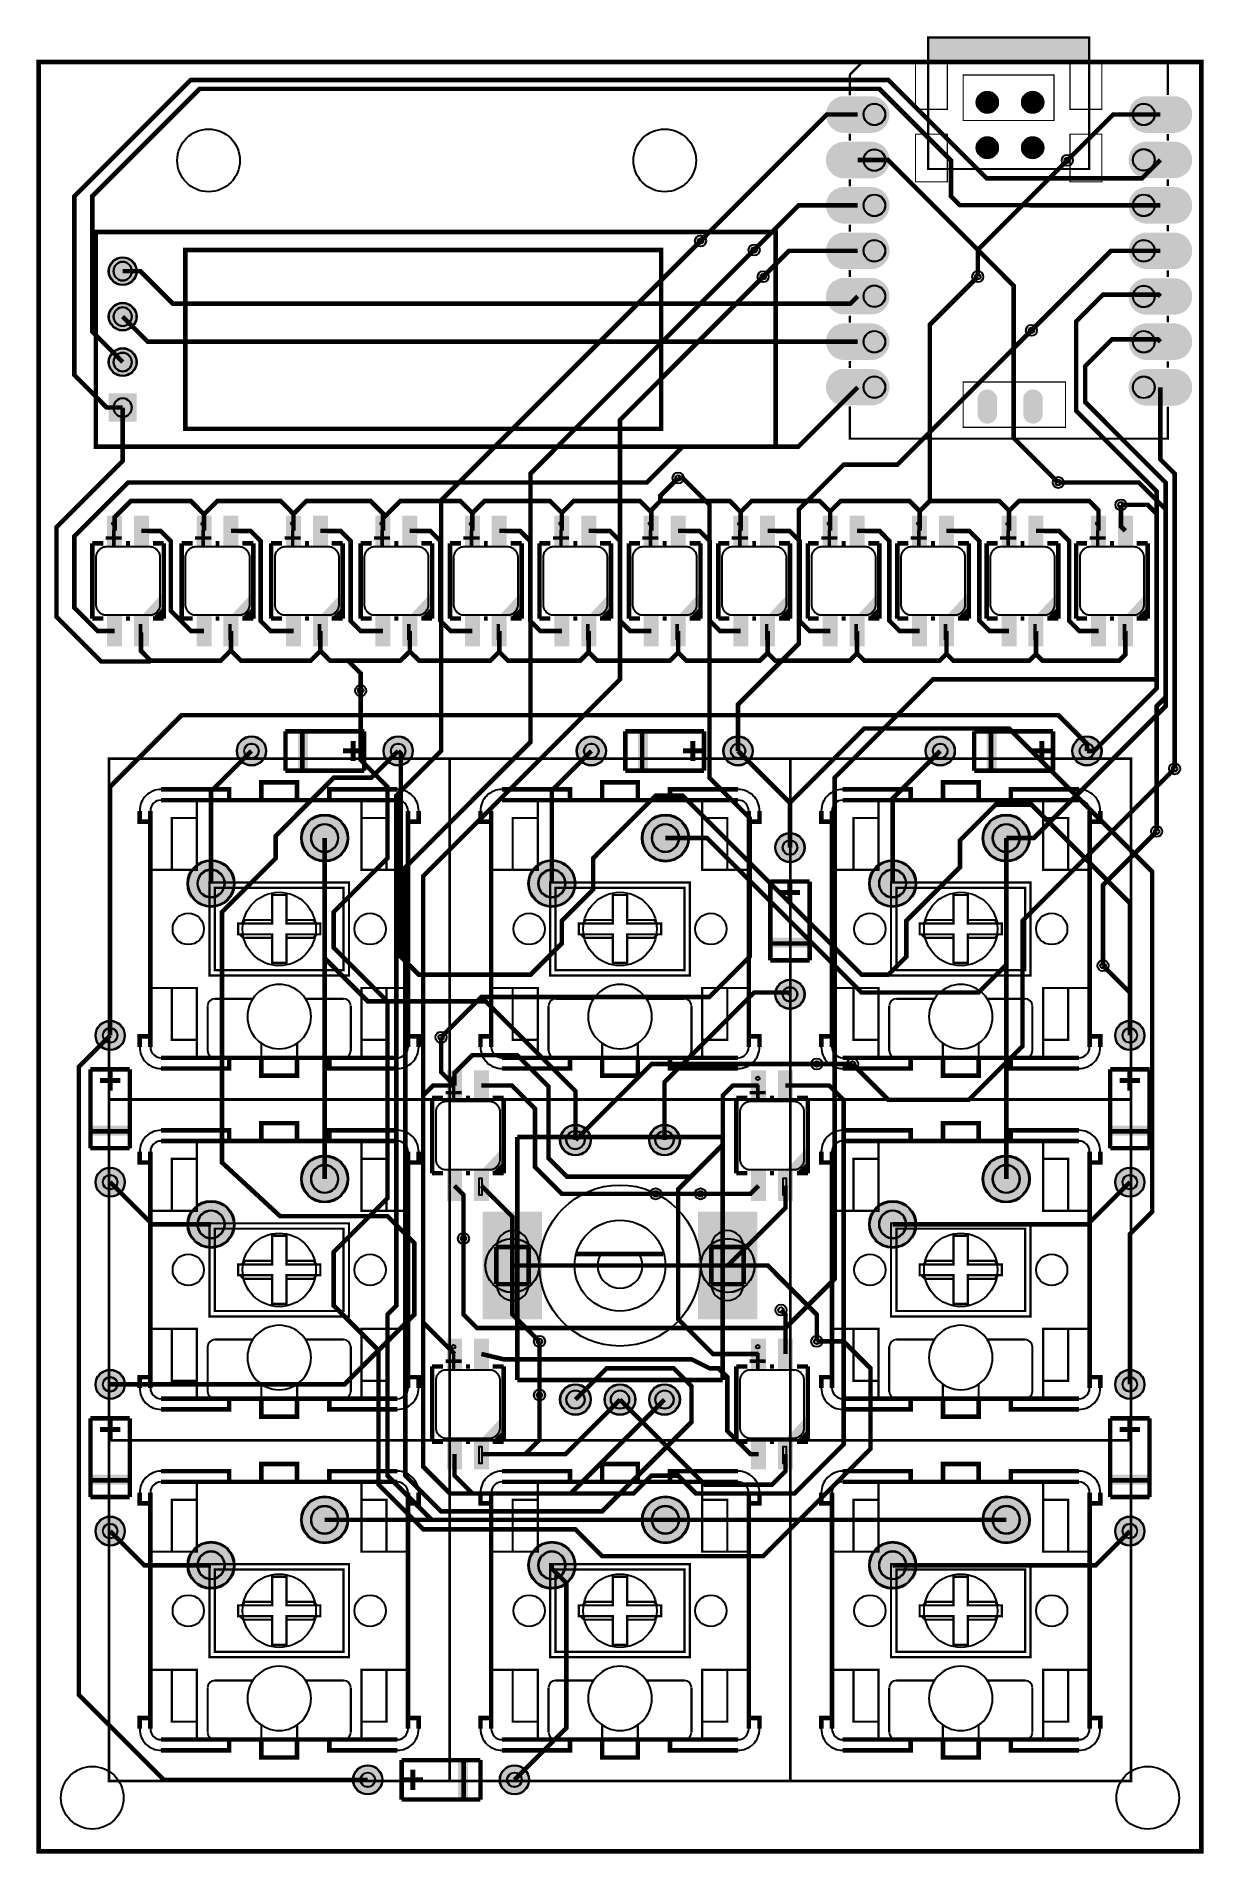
# Model space of a CAD drawing. Header units: millimetres. Extents: x -33 to 33, y -33 to 69.
import ezdxf

# ---------------------------------------------------------------- set-up
doc = ezdxf.new("R2010")
doc.units = ezdxf.units.MM
for name, color, linetype, true_color in [('BoardOutLine', 7, 'Continuous', 0xff00ff), ('BottomLayer', 7, 'Continuous', 0x0000ff), ('BottomSolderMaskLayer', 7, 'Continuous', 0xaa00ff), ('Document', 7, 'Continuous', 0xffffff), ('Hole', 7, 'Continuous', 0x222222), ('Multi-Layer', 7, 'Continuous', 0xc0c0c0), ('TopLayer', 7, 'Continuous', 0xff0000), ('TopPasteMaskLayer', 7, 'Continuous', 0x808080), ('TopSilkLayer', 7, 'Continuous', 0xffcc00), ('TopSolderMaskLayer', 7, 'Continuous', 0x800080)]:
    doc.layers.add(name, color=color, linetype=linetype, true_color=true_color)

msp = doc.modelspace()

# ---------------------------------------------------------------- hatches: boundary and pattern name
at = {"layer": 'BottomSolderMaskLayer'}
for points in [[(12.53, 63.54), (12.48, 63.54), (12.43, 63.55), (12.38, 63.55), (12.33, 63.56), (12.28, 63.57), (12.23, 63.59), (12.18, 63.6), (12.14, 63.62), (12.09, 63.64), (12.05, 63.67), (12, 63.69), (11.96, 63.72), (11.92, 63.75), (11.88, 63.78), (11.84, 63.81), (11.8, 63.85), (11.77, 63.89), (11.74, 63.93), (11.71, 63.97), (11.68, 64.01), (11.65, 64.05), (11.63, 64.1), (11.61, 64.14), (11.59, 64.19), (11.57, 64.24), (11.55, 64.29), (11.54, 64.34), (11.53, 64.39), (11.52, 64.44), (11.52, 64.49), (11.52, 64.54), (11.52, 64.59), (11.52, 64.64), (11.52, 64.69), (11.53, 64.74), (11.54, 64.79), (11.55, 64.84), (11.57, 64.89), (11.59, 64.94), (11.61, 64.99), (11.63, 65.03), (11.65, 65.08), (11.68, 65.12), (11.71, 65.16), (11.74, 65.2), (11.77, 65.24), (11.8, 65.28), (11.84, 65.32), (11.88, 65.35), (11.92, 65.38), (11.96, 65.41), (12, 65.44), (12.05, 65.47), (12.09, 65.49), (12.14, 65.51), (12.18, 65.53), (12.23, 65.55), (12.28, 65.56), (12.33, 65.57), (12.38, 65.58), (12.43, 65.59), (12.48, 65.59), (12.53, 65.59), (14.05, 65.59), (14.1, 65.59), (14.15, 65.59), (14.2, 65.58), (14.25, 65.57), (14.3, 65.56), (14.35, 65.55), (14.4, 65.53), (14.45, 65.51), (14.49, 65.49), (14.54, 65.47), (14.58, 65.44), (14.62, 65.41), (14.67, 65.38), (14.71, 65.35), (14.74, 65.32), (14.78, 65.28), (14.81, 65.24), (14.85, 65.2), (14.88, 65.16), (14.91, 65.12), (14.93, 65.08), (14.96, 65.03), (14.98, 64.99), (15, 64.94), (15.01, 64.89), (15.03, 64.84), (15.04, 64.79), (15.05, 64.74), (15.06, 64.69), (15.06, 64.64), (15.07, 64.59), (15.07, 64.54), (15.06, 64.49), (15.06, 64.44), (15.05, 64.39), (15.04, 64.34), (15.03, 64.29), (15.01, 64.24), (15, 64.19), (14.98, 64.14), (14.96, 64.1), (14.93, 64.05), (14.91, 64.01), (14.88, 63.97), (14.85, 63.93), (14.81, 63.89), (14.78, 63.85), (14.74, 63.81), (14.71, 63.78), (14.67, 63.75), (14.62, 63.72), (14.58, 63.69), (14.54, 63.67), (14.49, 63.64), (14.45, 63.62), (14.4, 63.6), (14.35, 63.59), (14.3, 63.57), (14.25, 63.56), (14.2, 63.55), (14.15, 63.55), (14.1, 63.54), (14.05, 63.54)], [(29.45, 63.54), (29.4, 63.54), (29.35, 63.55), (29.3, 63.55), (29.25, 63.56), (29.2, 63.57), (29.15, 63.59), (29.1, 63.6), (29.05, 63.62), (29.01, 63.64), (28.96, 63.67), (28.92, 63.69), (28.88, 63.72), (28.83, 63.75), (28.79, 63.78), (28.76, 63.81), (28.72, 63.85), (28.69, 63.89), (28.65, 63.93), (28.62, 63.97), (28.59, 64.01), (28.57, 64.05), (28.54, 64.1), (28.52, 64.14), (28.5, 64.19), (28.49, 64.24), (28.47, 64.29), (28.46, 64.34), (28.45, 64.39), (28.44, 64.44), (28.44, 64.49), (28.43, 64.54), (28.43, 64.59), (28.44, 64.64), (28.44, 64.69), (28.45, 64.74), (28.46, 64.79), (28.47, 64.84), (28.49, 64.89), (28.5, 64.94), (28.52, 64.99), (28.54, 65.03), (28.57, 65.08), (28.59, 65.12), (28.62, 65.16), (28.65, 65.2), (28.69, 65.24), (28.72, 65.28), (28.76, 65.32), (28.79, 65.35), (28.83, 65.38), (28.88, 65.41), (28.92, 65.44), (28.96, 65.47), (29.01, 65.49), (29.05, 65.51), (29.1, 65.53), (29.15, 65.55), (29.2, 65.56), (29.25, 65.57), (29.3, 65.58), (29.35, 65.59), (29.4, 65.59), (29.45, 65.59), (30.97, 65.59), (31.02, 65.59), (31.07, 65.59), (31.12, 65.58), (31.17, 65.57), (31.22, 65.56), (31.27, 65.55), (31.32, 65.53), (31.36, 65.51), (31.41, 65.49), (31.45, 65.47), (31.5, 65.44), (31.54, 65.41), (31.58, 65.38), (31.62, 65.35), (31.66, 65.32), (31.7, 65.28), (31.73, 65.24), (31.76, 65.2), (31.79, 65.16), (31.82, 65.12), (31.85, 65.08), (31.87, 65.03), (31.89, 64.99), (31.91, 64.94), (31.93, 64.89), (31.95, 64.84), (31.96, 64.79), (31.97, 64.74), (31.98, 64.69), (31.98, 64.64), (31.98, 64.59), (31.98, 64.54), (31.98, 64.49), (31.98, 64.44), (31.97, 64.39), (31.96, 64.34), (31.95, 64.29), (31.93, 64.24), (31.91, 64.19), (31.89, 64.14), (31.87, 64.1), (31.85, 64.05), (31.82, 64.01), (31.79, 63.97), (31.76, 63.93), (31.73, 63.89), (31.7, 63.85), (31.66, 63.81), (31.62, 63.78), (31.58, 63.75), (31.54, 63.72), (31.5, 63.69), (31.45, 63.67), (31.41, 63.64), (31.36, 63.62), (31.32, 63.6), (31.27, 63.59), (31.22, 63.57), (31.17, 63.56), (31.12, 63.55), (31.07, 63.55), (31.02, 63.54), (30.97, 63.54)], [(12.53, 61), (12.48, 61), (12.43, 61), (12.38, 61.01), (12.33, 61.02), (12.28, 61.03), (12.23, 61.04), (12.18, 61.06), (12.14, 61.08), (12.09, 61.1), (12.05, 61.12), (12, 61.15), (11.96, 61.17), (11.92, 61.2), (11.88, 61.23), (11.84, 61.27), (11.8, 61.3), (11.77, 61.34), (11.74, 61.38), (11.71, 61.42), (11.68, 61.46), (11.65, 61.51), (11.63, 61.55), (11.61, 61.6), (11.59, 61.65), (11.57, 61.69), (11.55, 61.74), (11.54, 61.79), (11.53, 61.84), (11.52, 61.89), (11.52, 61.94), (11.52, 61.99), (11.52, 62.05), (11.52, 62.1), (11.52, 62.15), (11.53, 62.2), (11.54, 62.25), (11.55, 62.3), (11.57, 62.35), (11.59, 62.39), (11.61, 62.44), (11.63, 62.49), (11.65, 62.53), (11.68, 62.58), (11.71, 62.62), (11.74, 62.66), (11.77, 62.7), (11.8, 62.74), (11.84, 62.77), (11.88, 62.81), (11.92, 62.84), (11.96, 62.87), (12, 62.89), (12.05, 62.92), (12.09, 62.94), (12.14, 62.96), (12.18, 62.98), (12.23, 63), (12.28, 63.01), (12.33, 63.02), (12.38, 63.03), (12.43, 63.04), (12.48, 63.04), (12.53, 63.04), (14.05, 63.04), (14.1, 63.04), (14.15, 63.04), (14.2, 63.03), (14.25, 63.02), (14.3, 63.01), (14.35, 63), (14.4, 62.98), (14.45, 62.96), (14.49, 62.94), (14.54, 62.92), (14.58, 62.89), (14.62, 62.87), (14.67, 62.84), (14.7, 62.81), (14.74, 62.77), (14.78, 62.74), (14.81, 62.7), (14.85, 62.66), (14.88, 62.62), (14.9, 62.58), (14.93, 62.53), (14.96, 62.49), (14.98, 62.44), (15, 62.39), (15.01, 62.35), (15.03, 62.3), (15.04, 62.25), (15.05, 62.2), (15.06, 62.15), (15.06, 62.1), (15.07, 62.05), (15.07, 61.99), (15.06, 61.94), (15.06, 61.89), (15.05, 61.84), (15.04, 61.79), (15.03, 61.74), (15.01, 61.69), (15, 61.65), (14.98, 61.6), (14.96, 61.55), (14.93, 61.51), (14.9, 61.46), (14.88, 61.42), (14.85, 61.38), (14.81, 61.34), (14.78, 61.3), (14.74, 61.27), (14.7, 61.23), (14.67, 61.2), (14.62, 61.17), (14.58, 61.15), (14.54, 61.12), (14.49, 61.1), (14.45, 61.08), (14.4, 61.06), (14.35, 61.04), (14.3, 61.03), (14.25, 61.02), (14.2, 61.01), (14.15, 61), (14.1, 61), (14.05, 61)], [(30.97, 61.01), (31.02, 61.01), (31.07, 61.01), (31.12, 61.02), (31.17, 61.03), (31.22, 61.04), (31.27, 61.05), (31.32, 61.07), (31.36, 61.09), (31.41, 61.11), (31.45, 61.13), (31.5, 61.16), (31.54, 61.18), (31.58, 61.21), (31.62, 61.24), (31.66, 61.28), (31.7, 61.31), (31.73, 61.35), (31.76, 61.39), (31.79, 61.43), (31.82, 61.47), (31.85, 61.52), (31.87, 61.56), (31.89, 61.61), (31.91, 61.66), (31.93, 61.7), (31.95, 61.75), (31.96, 61.8), (31.97, 61.85), (31.98, 61.9), (31.98, 61.95), (31.98, 62), (31.98, 62.06), (31.98, 62.11), (31.98, 62.16), (31.97, 62.21), (31.96, 62.26), (31.95, 62.31), (31.93, 62.36), (31.91, 62.4), (31.89, 62.45), (31.87, 62.5), (31.85, 62.54), (31.82, 62.59), (31.79, 62.63), (31.76, 62.67), (31.73, 62.71), (31.7, 62.75), (31.66, 62.78), (31.62, 62.82), (31.58, 62.85), (31.54, 62.88), (31.5, 62.9), (31.45, 62.93), (31.41, 62.95), (31.36, 62.97), (31.32, 62.99), (31.27, 63.01), (31.22, 63.02), (31.17, 63.03), (31.12, 63.04), (31.07, 63.05), (31.02, 63.05), (30.97, 63.05), (29.45, 63.05), (29.4, 63.05), (29.35, 63.05), (29.3, 63.04), (29.25, 63.03), (29.2, 63.02), (29.15, 63.01), (29.1, 62.99), (29.05, 62.97), (29.01, 62.95), (28.96, 62.93), (28.92, 62.9), (28.88, 62.88), (28.83, 62.85), (28.79, 62.82), (28.76, 62.78), (28.72, 62.75), (28.69, 62.71), (28.65, 62.67), (28.62, 62.63), (28.59, 62.59), (28.57, 62.54), (28.54, 62.5), (28.52, 62.45), (28.5, 62.4), (28.49, 62.36), (28.47, 62.31), (28.46, 62.26), (28.45, 62.21), (28.44, 62.16), (28.44, 62.11), (28.43, 62.06), (28.43, 62), (28.44, 61.95), (28.44, 61.9), (28.45, 61.85), (28.46, 61.8), (28.47, 61.75), (28.49, 61.7), (28.5, 61.66), (28.52, 61.61), (28.54, 61.56), (28.57, 61.52), (28.59, 61.47), (28.62, 61.43), (28.65, 61.39), (28.69, 61.35), (28.72, 61.31), (28.76, 61.28), (28.79, 61.24), (28.83, 61.21), (28.88, 61.18), (28.92, 61.16), (28.96, 61.13), (29.01, 61.11), (29.05, 61.09), (29.1, 61.07), (29.15, 61.05), (29.2, 61.04), (29.25, 61.03), (29.3, 61.02), (29.35, 61.01), (29.4, 61.01), (29.45, 61.01)], [(12.53, 58.47), (12.48, 58.47), (12.43, 58.47), (12.38, 58.48), (12.33, 58.49), (12.28, 58.5), (12.23, 58.51), (12.18, 58.53), (12.14, 58.55), (12.09, 58.57), (12.05, 58.59), (12, 58.62), (11.96, 58.64), (11.92, 58.67), (11.88, 58.7), (11.84, 58.74), (11.8, 58.77), (11.77, 58.81), (11.74, 58.85), (11.71, 58.89), (11.68, 58.93), (11.65, 58.98), (11.63, 59.02), (11.61, 59.07), (11.59, 59.12), (11.57, 59.16), (11.55, 59.21), (11.54, 59.26), (11.53, 59.31), (11.52, 59.36), (11.52, 59.41), (11.52, 59.46), (11.52, 59.52), (11.52, 59.57), (11.52, 59.62), (11.53, 59.67), (11.54, 59.72), (11.55, 59.77), (11.57, 59.82), (11.59, 59.86), (11.61, 59.91), (11.63, 59.96), (11.65, 60), (11.68, 60.05), (11.71, 60.09), (11.74, 60.13), (11.77, 60.17), (11.8, 60.21), (11.84, 60.24), (11.88, 60.28), (11.92, 60.31), (11.96, 60.34), (12, 60.36), (12.05, 60.39), (12.09, 60.41), (12.14, 60.43), (12.18, 60.45), (12.23, 60.47), (12.28, 60.48), (12.33, 60.49), (12.38, 60.5), (12.43, 60.51), (12.48, 60.51), (12.53, 60.51), (14.05, 60.51), (14.1, 60.51), (14.15, 60.51), (14.2, 60.5), (14.25, 60.49), (14.3, 60.48), (14.35, 60.47), (14.4, 60.45), (14.45, 60.43), (14.49, 60.41), (14.54, 60.39), (14.58, 60.36), (14.62, 60.34), (14.67, 60.31), (14.7, 60.28), (14.74, 60.24), (14.78, 60.21), (14.81, 60.17), (14.85, 60.13), (14.88, 60.09), (14.9, 60.05), (14.93, 60), (14.96, 59.96), (14.98, 59.91), (15, 59.86), (15.01, 59.82), (15.03, 59.77), (15.04, 59.72), (15.05, 59.67), (15.06, 59.62), (15.06, 59.57), (15.07, 59.52), (15.07, 59.46), (15.06, 59.41), (15.06, 59.36), (15.05, 59.31), (15.04, 59.26), (15.03, 59.21), (15.01, 59.16), (15, 59.12), (14.98, 59.07), (14.96, 59.02), (14.93, 58.98), (14.9, 58.93), (14.88, 58.89), (14.85, 58.85), (14.81, 58.81), (14.78, 58.77), (14.74, 58.74), (14.7, 58.7), (14.67, 58.67), (14.62, 58.64), (14.58, 58.62), (14.54, 58.59), (14.49, 58.57), (14.45, 58.55), (14.4, 58.53), (14.35, 58.51), (14.3, 58.5), (14.25, 58.49), (14.2, 58.48), (14.15, 58.47), (14.1, 58.47), (14.05, 58.47)], [(30.97, 58.47), (31.02, 58.47), (31.07, 58.47), (31.12, 58.48), (31.17, 58.49), (31.22, 58.5), (31.27, 58.51), (31.32, 58.53), (31.36, 58.55), (31.41, 58.57), (31.45, 58.59), (31.5, 58.62), (31.54, 58.64), (31.58, 58.67), (31.62, 58.7), (31.66, 58.74), (31.7, 58.77), (31.73, 58.81), (31.76, 58.85), (31.79, 58.89), (31.82, 58.93), (31.85, 58.98), (31.87, 59.02), (31.89, 59.07), (31.91, 59.12), (31.93, 59.16), (31.95, 59.21), (31.96, 59.26), (31.97, 59.31), (31.98, 59.36), (31.98, 59.41), (31.98, 59.46), (31.98, 59.52), (31.98, 59.57), (31.98, 59.62), (31.97, 59.67), (31.96, 59.72), (31.95, 59.77), (31.93, 59.82), (31.91, 59.86), (31.89, 59.91), (31.87, 59.96), (31.85, 60), (31.82, 60.05), (31.79, 60.09), (31.76, 60.13), (31.73, 60.17), (31.7, 60.21), (31.66, 60.24), (31.62, 60.28), (31.58, 60.31), (31.54, 60.34), (31.5, 60.36), (31.45, 60.39), (31.41, 60.41), (31.36, 60.43), (31.32, 60.45), (31.27, 60.47), (31.22, 60.48), (31.17, 60.49), (31.12, 60.5), (31.07, 60.51), (31.02, 60.51), (30.97, 60.51), (29.45, 60.51), (29.4, 60.51), (29.35, 60.51), (29.3, 60.5), (29.25, 60.49), (29.2, 60.48), (29.15, 60.47), (29.1, 60.45), (29.05, 60.43), (29.01, 60.41), (28.96, 60.39), (28.92, 60.36), (28.88, 60.34), (28.83, 60.31), (28.79, 60.28), (28.76, 60.24), (28.72, 60.21), (28.69, 60.17), (28.65, 60.13), (28.62, 60.09), (28.59, 60.05), (28.57, 60), (28.54, 59.96), (28.52, 59.91), (28.5, 59.86), (28.49, 59.82), (28.47, 59.77), (28.46, 59.72), (28.45, 59.67), (28.44, 59.62), (28.44, 59.57), (28.43, 59.52), (28.43, 59.46), (28.44, 59.41), (28.44, 59.36), (28.45, 59.31), (28.46, 59.26), (28.47, 59.21), (28.49, 59.16), (28.5, 59.12), (28.52, 59.07), (28.54, 59.02), (28.57, 58.98), (28.59, 58.93), (28.62, 58.89), (28.65, 58.85), (28.69, 58.81), (28.72, 58.77), (28.76, 58.74), (28.79, 58.7), (28.83, 58.67), (28.88, 58.64), (28.92, 58.62), (28.96, 58.59), (29.01, 58.57), (29.05, 58.55), (29.1, 58.53), (29.15, 58.51), (29.2, 58.5), (29.25, 58.49), (29.3, 58.48), (29.35, 58.47), (29.4, 58.47), (29.45, 58.47)], [(12.53, 55.93), (12.48, 55.93), (12.43, 55.93), (12.38, 55.94), (12.33, 55.95), (12.28, 55.96), (12.23, 55.97), (12.18, 55.99), (12.14, 56.01), (12.09, 56.03), (12.05, 56.05), (12, 56.08), (11.96, 56.1), (11.92, 56.13), (11.88, 56.16), (11.84, 56.2), (11.8, 56.23), (11.77, 56.27), (11.74, 56.31), (11.71, 56.35), (11.68, 56.39), (11.65, 56.44), (11.63, 56.48), (11.61, 56.53), (11.59, 56.58), (11.57, 56.62), (11.55, 56.67), (11.54, 56.72), (11.53, 56.77), (11.52, 56.82), (11.52, 56.87), (11.52, 56.92), (11.52, 56.98), (11.52, 57.03), (11.52, 57.08), (11.53, 57.13), (11.54, 57.18), (11.55, 57.23), (11.57, 57.28), (11.59, 57.32), (11.61, 57.37), (11.63, 57.42), (11.65, 57.46), (11.68, 57.51), (11.71, 57.55), (11.74, 57.59), (11.77, 57.63), (11.8, 57.67), (11.84, 57.7), (11.88, 57.74), (11.92, 57.77), (11.96, 57.8), (12, 57.82), (12.05, 57.85), (12.09, 57.87), (12.14, 57.89), (12.18, 57.91), (12.23, 57.93), (12.28, 57.94), (12.33, 57.95), (12.38, 57.96), (12.43, 57.97), (12.48, 57.97), (12.53, 57.97), (14.05, 57.97), (14.1, 57.97), (14.15, 57.97), (14.2, 57.96), (14.25, 57.95), (14.3, 57.94), (14.35, 57.93), (14.4, 57.91), (14.45, 57.89), (14.49, 57.87), (14.54, 57.85), (14.58, 57.82), (14.62, 57.8), (14.67, 57.77), (14.7, 57.74), (14.74, 57.7), (14.78, 57.67), (14.81, 57.63), (14.85, 57.59), (14.88, 57.55), (14.9, 57.51), (14.93, 57.46), (14.96, 57.42), (14.98, 57.37), (15, 57.32), (15.01, 57.28), (15.03, 57.23), (15.04, 57.18), (15.05, 57.13), (15.06, 57.08), (15.06, 57.03), (15.07, 56.98), (15.07, 56.92), (15.06, 56.87), (15.06, 56.82), (15.05, 56.77), (15.04, 56.72), (15.03, 56.67), (15.01, 56.62), (15, 56.58), (14.98, 56.53), (14.96, 56.48), (14.93, 56.44), (14.9, 56.39), (14.88, 56.35), (14.85, 56.31), (14.81, 56.27), (14.78, 56.23), (14.74, 56.2), (14.7, 56.16), (14.67, 56.13), (14.62, 56.1), (14.58, 56.08), (14.54, 56.05), (14.49, 56.03), (14.45, 56.01), (14.4, 55.99), (14.35, 55.97), (14.3, 55.96), (14.25, 55.95), (14.2, 55.94), (14.15, 55.93), (14.1, 55.93), (14.05, 55.93)], [(30.97, 55.93), (31.02, 55.93), (31.07, 55.93), (31.12, 55.94), (31.17, 55.95), (31.22, 55.96), (31.27, 55.97), (31.32, 55.99), (31.36, 56.01), (31.41, 56.03), (31.45, 56.05), (31.5, 56.08), (31.54, 56.1), (31.58, 56.13), (31.62, 56.16), (31.66, 56.2), (31.7, 56.23), (31.73, 56.27), (31.76, 56.31), (31.79, 56.35), (31.82, 56.39), (31.85, 56.44), (31.87, 56.48), (31.89, 56.53), (31.91, 56.58), (31.93, 56.62), (31.95, 56.67), (31.96, 56.72), (31.97, 56.77), (31.98, 56.82), (31.98, 56.87), (31.98, 56.92), (31.98, 56.98), (31.98, 57.03), (31.98, 57.08), (31.97, 57.13), (31.96, 57.18), (31.95, 57.23), (31.93, 57.28), (31.91, 57.32), (31.89, 57.37), (31.87, 57.42), (31.85, 57.46), (31.82, 57.51), (31.79, 57.55), (31.76, 57.59), (31.73, 57.63), (31.7, 57.67), (31.66, 57.7), (31.62, 57.74), (31.58, 57.77), (31.54, 57.8), (31.5, 57.82), (31.45, 57.85), (31.41, 57.87), (31.36, 57.89), (31.32, 57.91), (31.27, 57.93), (31.22, 57.94), (31.17, 57.95), (31.12, 57.96), (31.07, 57.97), (31.02, 57.97), (30.97, 57.97), (29.45, 57.97), (29.4, 57.97), (29.35, 57.97), (29.3, 57.96), (29.25, 57.95), (29.2, 57.94), (29.15, 57.93), (29.1, 57.91), (29.05, 57.89), (29.01, 57.87), (28.96, 57.85), (28.92, 57.82), (28.88, 57.8), (28.83, 57.77), (28.79, 57.74), (28.76, 57.7), (28.72, 57.67), (28.69, 57.63), (28.65, 57.59), (28.62, 57.55), (28.59, 57.51), (28.57, 57.46), (28.54, 57.42), (28.52, 57.37), (28.5, 57.32), (28.49, 57.28), (28.47, 57.23), (28.46, 57.18), (28.45, 57.13), (28.44, 57.08), (28.44, 57.03), (28.43, 56.98), (28.43, 56.92), (28.44, 56.87), (28.44, 56.82), (28.45, 56.77), (28.46, 56.72), (28.47, 56.67), (28.49, 56.62), (28.5, 56.58), (28.52, 56.53), (28.54, 56.48), (28.57, 56.44), (28.59, 56.39), (28.62, 56.35), (28.65, 56.31), (28.69, 56.27), (28.72, 56.23), (28.76, 56.2), (28.79, 56.16), (28.83, 56.13), (28.88, 56.1), (28.92, 56.08), (28.96, 56.05), (29.01, 56.03), (29.05, 56.01), (29.1, 55.99), (29.15, 55.97), (29.2, 55.96), (29.25, 55.95), (29.3, 55.94), (29.35, 55.93), (29.4, 55.93), (29.45, 55.93)], [(-28.59, 55.81, 1), (-27.01, 55.81, 1)], [(12.53, 53.39), (12.48, 53.39), (12.43, 53.39), (12.38, 53.4), (12.33, 53.41), (12.28, 53.42), (12.23, 53.43), (12.18, 53.45), (12.14, 53.47), (12.09, 53.49), (12.05, 53.51), (12, 53.54), (11.96, 53.56), (11.92, 53.59), (11.88, 53.62), (11.84, 53.66), (11.8, 53.69), (11.77, 53.73), (11.74, 53.77), (11.71, 53.81), (11.68, 53.85), (11.65, 53.9), (11.63, 53.94), (11.61, 53.99), (11.59, 54.04), (11.57, 54.08), (11.55, 54.13), (11.54, 54.18), (11.53, 54.23), (11.52, 54.28), (11.52, 54.33), (11.52, 54.38), (11.52, 54.44), (11.52, 54.49), (11.52, 54.54), (11.53, 54.59), (11.54, 54.64), (11.55, 54.69), (11.57, 54.74), (11.59, 54.78), (11.61, 54.83), (11.63, 54.88), (11.65, 54.92), (11.68, 54.97), (11.71, 55.01), (11.74, 55.05), (11.77, 55.09), (11.8, 55.13), (11.84, 55.16), (11.88, 55.2), (11.92, 55.23), (11.96, 55.26), (12, 55.28), (12.05, 55.31), (12.09, 55.33), (12.14, 55.35), (12.18, 55.37), (12.23, 55.39), (12.28, 55.4), (12.33, 55.41), (12.38, 55.42), (12.43, 55.43), (12.48, 55.43), (12.53, 55.43), (14.05, 55.43), (14.1, 55.43), (14.15, 55.43), (14.2, 55.42), (14.25, 55.41), (14.3, 55.4), (14.35, 55.39), (14.4, 55.37), (14.45, 55.35), (14.49, 55.33), (14.54, 55.31), (14.58, 55.28), (14.62, 55.26), (14.67, 55.23), (14.7, 55.2), (14.74, 55.16), (14.78, 55.13), (14.81, 55.09), (14.85, 55.05), (14.88, 55.01), (14.9, 54.97), (14.93, 54.92), (14.96, 54.88), (14.98, 54.83), (15, 54.78), (15.01, 54.74), (15.03, 54.69), (15.04, 54.64), (15.05, 54.59), (15.06, 54.54), (15.06, 54.49), (15.07, 54.44), (15.07, 54.38), (15.06, 54.33), (15.06, 54.28), (15.05, 54.23), (15.04, 54.18), (15.03, 54.13), (15.01, 54.08), (15, 54.04), (14.98, 53.99), (14.96, 53.94), (14.93, 53.9), (14.9, 53.85), (14.88, 53.81), (14.85, 53.77), (14.81, 53.73), (14.78, 53.69), (14.74, 53.66), (14.7, 53.62), (14.67, 53.59), (14.62, 53.56), (14.58, 53.54), (14.54, 53.51), (14.49, 53.49), (14.45, 53.47), (14.4, 53.45), (14.35, 53.43), (14.3, 53.42), (14.25, 53.41), (14.2, 53.4), (14.15, 53.39), (14.1, 53.39), (14.05, 53.39)], [(30.97, 53.38), (31.02, 53.38), (31.07, 53.38), (31.12, 53.39), (31.17, 53.4), (31.22, 53.41), (31.27, 53.42), (31.32, 53.44), (31.36, 53.46), (31.41, 53.48), (31.45, 53.5), (31.5, 53.53), (31.54, 53.55), (31.58, 53.58), (31.62, 53.61), (31.66, 53.65), (31.7, 53.68), (31.73, 53.72), (31.76, 53.76), (31.79, 53.8), (31.82, 53.84), (31.85, 53.89), (31.87, 53.93), (31.89, 53.98), (31.91, 54.03), (31.93, 54.07), (31.95, 54.12), (31.96, 54.17), (31.97, 54.22), (31.98, 54.27), (31.98, 54.32), (31.98, 54.37), (31.98, 54.43), (31.98, 54.48), (31.98, 54.53), (31.97, 54.58), (31.96, 54.63), (31.95, 54.68), (31.93, 54.73), (31.91, 54.77), (31.89, 54.82), (31.87, 54.87), (31.85, 54.91), (31.82, 54.96), (31.79, 55), (31.76, 55.04), (31.73, 55.08), (31.7, 55.12), (31.66, 55.15), (31.62, 55.19), (31.58, 55.22), (31.54, 55.25), (31.5, 55.27), (31.45, 55.3), (31.41, 55.32), (31.36, 55.34), (31.32, 55.36), (31.27, 55.38), (31.22, 55.39), (31.17, 55.4), (31.12, 55.41), (31.07, 55.42), (31.02, 55.42), (30.97, 55.42), (29.45, 55.42), (29.4, 55.42), (29.35, 55.42), (29.3, 55.41), (29.25, 55.4), (29.2, 55.39), (29.15, 55.38), (29.1, 55.36), (29.05, 55.34), (29.01, 55.32), (28.96, 55.3), (28.92, 55.27), (28.88, 55.25), (28.83, 55.22), (28.79, 55.19), (28.76, 55.15), (28.72, 55.12), (28.69, 55.08), (28.65, 55.04), (28.62, 55), (28.59, 54.96), (28.57, 54.91), (28.54, 54.87), (28.52, 54.82), (28.5, 54.77), (28.49, 54.73), (28.47, 54.68), (28.46, 54.63), (28.45, 54.58), (28.44, 54.53), (28.44, 54.48), (28.43, 54.43), (28.43, 54.37), (28.44, 54.32), (28.44, 54.27), (28.45, 54.22), (28.46, 54.17), (28.47, 54.12), (28.49, 54.07), (28.5, 54.03), (28.52, 53.98), (28.54, 53.93), (28.57, 53.89), (28.59, 53.84), (28.62, 53.8), (28.65, 53.76), (28.69, 53.72), (28.72, 53.68), (28.76, 53.65), (28.79, 53.61), (28.83, 53.58), (28.88, 53.55), (28.92, 53.53), (28.96, 53.5), (29.01, 53.48), (29.05, 53.46), (29.1, 53.44), (29.15, 53.42), (29.2, 53.41), (29.25, 53.4), (29.3, 53.39), (29.35, 53.38), (29.4, 53.38), (29.45, 53.38)], [(-28.59, 53.27, 1), (-27.01, 53.27, 1)], [(12.53, 50.85), (12.48, 50.85), (12.43, 50.85), (12.38, 50.86), (12.33, 50.87), (12.28, 50.88), (12.23, 50.89), (12.18, 50.91), (12.14, 50.93), (12.09, 50.95), (12.05, 50.97), (12, 51), (11.96, 51.02), (11.92, 51.05), (11.88, 51.08), (11.84, 51.12), (11.8, 51.15), (11.77, 51.19), (11.74, 51.23), (11.71, 51.27), (11.68, 51.31), (11.65, 51.36), (11.63, 51.4), (11.61, 51.45), (11.59, 51.5), (11.57, 51.54), (11.55, 51.59), (11.54, 51.64), (11.53, 51.69), (11.52, 51.74), (11.52, 51.79), (11.52, 51.84), (11.52, 51.9), (11.52, 51.95), (11.52, 52), (11.53, 52.05), (11.54, 52.1), (11.55, 52.15), (11.57, 52.2), (11.59, 52.24), (11.61, 52.29), (11.63, 52.34), (11.65, 52.38), (11.68, 52.43), (11.71, 52.47), (11.74, 52.51), (11.77, 52.55), (11.8, 52.59), (11.84, 52.62), (11.88, 52.66), (11.92, 52.69), (11.96, 52.72), (12, 52.74), (12.05, 52.77), (12.09, 52.79), (12.14, 52.81), (12.18, 52.83), (12.23, 52.85), (12.28, 52.86), (12.33, 52.87), (12.38, 52.88), (12.43, 52.89), (12.48, 52.89), (12.53, 52.89), (14.05, 52.89), (14.1, 52.89), (14.15, 52.89), (14.2, 52.88), (14.25, 52.87), (14.3, 52.86), (14.35, 52.85), (14.4, 52.83), (14.45, 52.81), (14.49, 52.79), (14.54, 52.77), (14.58, 52.74), (14.62, 52.72), (14.67, 52.69), (14.7, 52.66), (14.74, 52.62), (14.78, 52.59), (14.81, 52.55), (14.85, 52.51), (14.88, 52.47), (14.9, 52.43), (14.93, 52.38), (14.96, 52.34), (14.98, 52.29), (15, 52.24), (15.01, 52.2), (15.03, 52.15), (15.04, 52.1), (15.05, 52.05), (15.06, 52), (15.06, 51.95), (15.07, 51.9), (15.07, 51.84), (15.06, 51.79), (15.06, 51.74), (15.05, 51.69), (15.04, 51.64), (15.03, 51.59), (15.01, 51.54), (15, 51.5), (14.98, 51.45), (14.96, 51.4), (14.93, 51.36), (14.9, 51.31), (14.88, 51.27), (14.85, 51.23), (14.81, 51.19), (14.78, 51.15), (14.74, 51.12), (14.7, 51.08), (14.67, 51.05), (14.62, 51.02), (14.58, 51), (14.54, 50.97), (14.49, 50.95), (14.45, 50.93), (14.4, 50.91), (14.35, 50.89), (14.3, 50.88), (14.25, 50.87), (14.2, 50.86), (14.15, 50.85), (14.1, 50.85), (14.05, 50.85)], [(30.97, 50.85), (31.02, 50.85), (31.07, 50.85), (31.12, 50.86), (31.17, 50.87), (31.22, 50.88), (31.27, 50.89), (31.32, 50.91), (31.36, 50.93), (31.41, 50.95), (31.45, 50.97), (31.5, 51), (31.54, 51.02), (31.58, 51.05), (31.62, 51.08), (31.66, 51.12), (31.7, 51.15), (31.73, 51.19), (31.76, 51.23), (31.79, 51.27), (31.82, 51.31), (31.85, 51.36), (31.87, 51.4), (31.89, 51.45), (31.91, 51.5), (31.93, 51.54), (31.95, 51.59), (31.96, 51.64), (31.97, 51.69), (31.98, 51.74), (31.98, 51.79), (31.98, 51.84), (31.98, 51.9), (31.98, 51.95), (31.98, 52), (31.97, 52.05), (31.96, 52.1), (31.95, 52.15), (31.93, 52.2), (31.91, 52.24), (31.89, 52.29), (31.87, 52.34), (31.85, 52.38), (31.82, 52.43), (31.79, 52.47), (31.76, 52.51), (31.73, 52.55), (31.7, 52.59), (31.66, 52.62), (31.62, 52.66), (31.58, 52.69), (31.54, 52.72), (31.5, 52.74), (31.45, 52.77), (31.41, 52.79), (31.36, 52.81), (31.32, 52.83), (31.27, 52.85), (31.22, 52.86), (31.17, 52.87), (31.12, 52.88), (31.07, 52.89), (31.02, 52.89), (30.97, 52.89), (29.45, 52.89), (29.4, 52.89), (29.35, 52.89), (29.3, 52.88), (29.25, 52.87), (29.2, 52.86), (29.15, 52.85), (29.1, 52.83), (29.05, 52.81), (29.01, 52.79), (28.96, 52.77), (28.92, 52.74), (28.88, 52.72), (28.83, 52.69), (28.79, 52.66), (28.76, 52.62), (28.72, 52.59), (28.69, 52.55), (28.65, 52.51), (28.62, 52.47), (28.59, 52.43), (28.57, 52.38), (28.54, 52.34), (28.52, 52.29), (28.5, 52.24), (28.49, 52.2), (28.47, 52.15), (28.46, 52.1), (28.45, 52.05), (28.44, 52), (28.44, 51.95), (28.43, 51.9), (28.43, 51.84), (28.44, 51.79), (28.44, 51.74), (28.45, 51.69), (28.46, 51.64), (28.47, 51.59), (28.49, 51.54), (28.5, 51.5), (28.52, 51.45), (28.54, 51.4), (28.57, 51.36), (28.59, 51.31), (28.62, 51.27), (28.65, 51.23), (28.69, 51.19), (28.72, 51.15), (28.76, 51.12), (28.79, 51.08), (28.83, 51.05), (28.88, 51.02), (28.92, 51), (28.96, 50.97), (29.01, 50.95), (29.05, 50.93), (29.1, 50.91), (29.15, 50.89), (29.2, 50.88), (29.25, 50.87), (29.3, 50.86), (29.35, 50.85), (29.4, 50.85), (29.45, 50.85)], [(-28.59, 50.73, 1), (-27.01, 50.73, 1)], [(12.53, 48.31), (12.48, 48.31), (12.43, 48.31), (12.38, 48.32), (12.33, 48.33), (12.28, 48.34), (12.23, 48.35), (12.18, 48.37), (12.14, 48.39), (12.09, 48.41), (12.05, 48.43), (12, 48.46), (11.96, 48.48), (11.92, 48.51), (11.88, 48.54), (11.84, 48.58), (11.8, 48.61), (11.77, 48.65), (11.74, 48.69), (11.71, 48.73), (11.68, 48.77), (11.65, 48.82), (11.63, 48.86), (11.61, 48.91), (11.59, 48.96), (11.57, 49), (11.55, 49.05), (11.54, 49.1), (11.53, 49.15), (11.52, 49.2), (11.52, 49.25), (11.52, 49.3), (11.52, 49.36), (11.52, 49.41), (11.52, 49.46), (11.53, 49.51), (11.54, 49.56), (11.55, 49.61), (11.57, 49.66), (11.59, 49.7), (11.61, 49.75), (11.63, 49.8), (11.65, 49.84), (11.68, 49.89), (11.71, 49.93), (11.74, 49.97), (11.77, 50.01), (11.8, 50.05), (11.84, 50.08), (11.88, 50.12), (11.92, 50.15), (11.96, 50.18), (12, 50.2), (12.05, 50.23), (12.09, 50.25), (12.14, 50.27), (12.18, 50.29), (12.23, 50.31), (12.28, 50.32), (12.33, 50.33), (12.38, 50.34), (12.43, 50.35), (12.48, 50.35), (12.53, 50.35), (14.05, 50.35), (14.1, 50.35), (14.15, 50.35), (14.2, 50.34), (14.25, 50.33), (14.3, 50.32), (14.35, 50.31), (14.4, 50.29), (14.45, 50.27), (14.49, 50.25), (14.54, 50.23), (14.58, 50.2), (14.62, 50.18), (14.67, 50.15), (14.7, 50.12), (14.74, 50.08), (14.78, 50.05), (14.81, 50.01), (14.85, 49.97), (14.88, 49.93), (14.9, 49.89), (14.93, 49.84), (14.96, 49.8), (14.98, 49.75), (15, 49.7), (15.01, 49.66), (15.03, 49.61), (15.04, 49.56), (15.05, 49.51), (15.06, 49.46), (15.06, 49.41), (15.07, 49.36), (15.07, 49.3), (15.06, 49.25), (15.06, 49.2), (15.05, 49.15), (15.04, 49.1), (15.03, 49.05), (15.01, 49), (15, 48.96), (14.98, 48.91), (14.96, 48.86), (14.93, 48.82), (14.9, 48.77), (14.88, 48.73), (14.85, 48.69), (14.81, 48.65), (14.78, 48.61), (14.74, 48.58), (14.7, 48.54), (14.67, 48.51), (14.62, 48.48), (14.58, 48.46), (14.54, 48.43), (14.49, 48.41), (14.45, 48.39), (14.4, 48.37), (14.35, 48.35), (14.3, 48.34), (14.25, 48.33), (14.2, 48.32), (14.15, 48.31), (14.1, 48.31), (14.05, 48.31)], [(30.97, 48.3), (31.02, 48.3), (31.07, 48.3), (31.12, 48.31), (31.17, 48.32), (31.22, 48.33), (31.27, 48.34), (31.32, 48.36), (31.36, 48.38), (31.41, 48.4), (31.45, 48.42), (31.5, 48.45), (31.54, 48.47), (31.58, 48.5), (31.62, 48.53), (31.66, 48.57), (31.7, 48.6), (31.73, 48.64), (31.76, 48.68), (31.79, 48.72), (31.82, 48.76), (31.85, 48.81), (31.87, 48.85), (31.89, 48.9), (31.91, 48.95), (31.93, 48.99), (31.95, 49.04), (31.96, 49.09), (31.97, 49.14), (31.98, 49.19), (31.98, 49.24), (31.98, 49.29), (31.98, 49.35), (31.98, 49.4), (31.98, 49.45), (31.97, 49.5), (31.96, 49.55), (31.95, 49.6), (31.93, 49.65), (31.91, 49.69), (31.89, 49.74), (31.87, 49.79), (31.85, 49.83), (31.82, 49.88), (31.79, 49.92), (31.76, 49.96), (31.73, 50), (31.7, 50.04), (31.66, 50.07), (31.62, 50.11), (31.58, 50.14), (31.54, 50.17), (31.5, 50.19), (31.45, 50.22), (31.41, 50.24), (31.36, 50.26), (31.32, 50.28), (31.27, 50.3), (31.22, 50.31), (31.17, 50.32), (31.12, 50.33), (31.07, 50.34), (31.02, 50.34), (30.97, 50.34), (29.45, 50.34), (29.4, 50.34), (29.35, 50.34), (29.3, 50.33), (29.25, 50.32), (29.2, 50.31), (29.15, 50.3), (29.1, 50.28), (29.05, 50.26), (29.01, 50.24), (28.96, 50.22), (28.92, 50.19), (28.88, 50.17), (28.83, 50.14), (28.79, 50.11), (28.76, 50.07), (28.72, 50.04), (28.69, 50), (28.65, 49.96), (28.62, 49.92), (28.59, 49.88), (28.57, 49.83), (28.54, 49.79), (28.52, 49.74), (28.5, 49.69), (28.49, 49.65), (28.47, 49.6), (28.46, 49.55), (28.45, 49.5), (28.44, 49.45), (28.44, 49.4), (28.43, 49.35), (28.43, 49.29), (28.44, 49.24), (28.44, 49.19), (28.45, 49.14), (28.46, 49.09), (28.47, 49.04), (28.49, 48.99), (28.5, 48.95), (28.52, 48.9), (28.54, 48.85), (28.57, 48.81), (28.59, 48.76), (28.62, 48.72), (28.65, 48.68), (28.69, 48.64), (28.72, 48.6), (28.76, 48.57), (28.79, 48.53), (28.83, 48.5), (28.88, 48.47), (28.92, 48.45), (28.96, 48.42), (29.01, 48.4), (29.05, 48.38), (29.1, 48.36), (29.15, 48.34), (29.2, 48.33), (29.25, 48.32), (29.3, 48.31), (29.35, 48.3), (29.4, 48.3), (29.45, 48.3)], [(-28.59, 48.98), (-27.01, 48.98), (-27.01, 47.4), (-28.59, 47.4)], [(-21.43, 29, 1), (-19.77, 29, 1)], [(-13.23, 29, 1), (-11.57, 29, 1)], [(-2.43, 29, 1), (-0.77, 29, 1)], [(5.77, 29, 1), (7.43, 29, 1)], [(17.07, 29, 1), (18.73, 29, 1)], [(25.27, 29, 1), (26.93, 29, 1)], [(-17.83, 24.13, 1), (-15.19, 24.13, 1)], [(1.22, 24.13, 1), (3.86, 24.13, 1)], [(20.27, 24.13, 1), (22.91, 24.13, 1)], [(8.67, 23.6, 1), (10.33, 23.6, 1)], [(-24.18, 21.59, 1), (-21.54, 21.59, 1)], [(-5.13, 21.59, 1), (-2.49, 21.59, 1)], [(13.92, 21.59, 1), (16.56, 21.59, 1)], [(8.67, 15.4, 1), (10.33, 15.4, 1)], [(-29.33, 13.1, 1), (-27.67, 13.1, 1)], [(27.67, 13.1, 1), (29.33, 13.1, 1)], [(-3.35, 7.25, 1), (-1.63, 7.25, 1)], [(1.63, 7.25, 1), (3.35, 7.25, 1)], [(-17.83, 5.08, 1), (-15.19, 5.08, 1)], [(20.27, 5.08, 1), (22.91, 5.08, 1)], [(-29.33, 4.9, 1), (-27.67, 4.9, 1)], [(27.67, 4.9, 1), (29.33, 4.9, 1)], [(-24.18, 2.54, 1), (-21.54, 2.54, 1)], [(-7.68, -2.77), (-7.68, 3.26), (-4.36, 3.26), (-4.36, -2.77)], [(4.36, -2.77), (4.36, 3.26), (7.68, 3.26), (7.68, -2.77)], [(13.92, 2.54, 1), (16.56, 2.54, 1)], [(-29.33, -6.4, 1), (-27.67, -6.4, 1)], [(27.67, -6.4, 1), (29.33, -6.4, 1)], [(-3.35, -7.25, 1), (-1.63, -7.25, 1)], [(-0.86, -7.25, 1), (0.86, -7.25, 1)], [(1.63, -7.25, 1), (3.35, -7.25, 1)], [(-17.83, -13.97, 1), (-15.19, -13.97, 1)], [(1.22, -13.97, 1), (3.86, -13.97, 1)], [(20.27, -13.97, 1), (22.91, -13.97, 1)], [(-29.33, -14.6, 1), (-27.67, -14.6, 1)], [(27.67, -14.6, 1), (29.33, -14.6, 1)], [(-24.18, -16.51, 1), (-21.54, -16.51, 1)], [(-5.13, -16.51, 1), (-2.49, -16.51, 1)], [(13.92, -16.51, 1), (16.56, -16.51, 1)], [(-14.93, -28.5, 1), (-13.27, -28.5, 1)], [(-6.73, -28.5, 1), (-5.07, -28.5, 1)]]:
    msp.add_hatch(color=256, dxfattribs=at).paths.add_polyline_path(points)
at = {"layer": 'Document'}
for points in [[(17.23, 68.88), (17.23, 67.44), (26.23, 67.44), (26.23, 68.9)], [(-27.95, 41), (-28.75, 41), (-28.75, 40.8), (-27.85, 40.8), (-27.85, 40.9), (-27.85, 41)], [(-28.4, 41.25), (-28.4, 40.45), (-28.2, 40.45), (-28.2, 41.35), (-28.3, 41.35), (-28.4, 41.35)], [(-22.95, 41), (-23.75, 41), (-23.75, 40.8), (-22.85, 40.8), (-22.85, 40.9), (-22.85, 41)], [(-23.4, 41.25), (-23.4, 40.45), (-23.2, 40.45), (-23.2, 41.35), (-23.3, 41.35), (-23.4, 41.35)], [(-17.95, 41), (-18.75, 41), (-18.75, 40.8), (-17.85, 40.8), (-17.85, 40.9), (-17.85, 41)], [(-18.4, 41.25), (-18.4, 40.45), (-18.2, 40.45), (-18.2, 41.35), (-18.3, 41.35), (-18.4, 41.35)], [(-12.95, 41), (-13.75, 41), (-13.75, 40.8), (-12.85, 40.8), (-12.85, 40.9), (-12.85, 41)], [(-13.4, 41.25), (-13.4, 40.45), (-13.2, 40.45), (-13.2, 41.35), (-13.3, 41.35), (-13.4, 41.35)], [(-7.95, 41), (-8.75, 41), (-8.75, 40.8), (-7.85, 40.8), (-7.85, 40.9), (-7.85, 41)], [(-8.4, 41.25), (-8.4, 40.45), (-8.2, 40.45), (-8.2, 41.35), (-8.3, 41.35), (-8.4, 41.35)], [(-2.95, 41), (-3.75, 41), (-3.75, 40.8), (-2.85, 40.8), (-2.85, 40.9), (-2.85, 41)], [(-3.4, 41.25), (-3.4, 40.45), (-3.2, 40.45), (-3.2, 41.35), (-3.3, 41.35), (-3.4, 41.35)], [(2.05, 41), (1.25, 41), (1.25, 40.8), (2.15, 40.8), (2.15, 40.9), (2.15, 41)], [(1.6, 41.25), (1.6, 40.45), (1.8, 40.45), (1.8, 41.35), (1.7, 41.35), (1.6, 41.35)], [(7.05, 41), (6.25, 41), (6.25, 40.8), (7.15, 40.8), (7.15, 40.9), (7.15, 41)], [(6.6, 41.25), (6.6, 40.45), (6.8, 40.45), (6.8, 41.35), (6.7, 41.35), (6.6, 41.35)], [(12.05, 41), (11.25, 41), (11.25, 40.8), (12.15, 40.8), (12.15, 40.9), (12.15, 41)], [(11.6, 41.25), (11.6, 40.45), (11.8, 40.45), (11.8, 41.35), (11.7, 41.35), (11.6, 41.35)], [(17.05, 41), (16.25, 41), (16.25, 40.8), (17.15, 40.8), (17.15, 40.9), (17.15, 41)], [(16.6, 41.25), (16.6, 40.45), (16.8, 40.45), (16.8, 41.35), (16.7, 41.35), (16.6, 41.35)], [(22.05, 41), (21.25, 41), (21.25, 40.8), (22.15, 40.8), (22.15, 40.9), (22.15, 41)], [(21.6, 41.25), (21.6, 40.45), (21.8, 40.45), (21.8, 41.35), (21.7, 41.35), (21.6, 41.35)], [(27.05, 41), (26.25, 41), (26.25, 40.8), (27.15, 40.8), (27.15, 40.9), (27.15, 41)], [(26.6, 41.25), (26.6, 40.45), (26.8, 40.45), (26.8, 41.35), (26.7, 41.35), (26.6, 41.35)], [(-26.8, 36.5), (-25.5, 37.9), (-25.5, 36.5)], [(-21.8, 36.5), (-20.5, 37.9), (-20.5, 36.5)], [(-16.8, 36.5), (-15.5, 37.9), (-15.5, 36.5)], [(-11.8, 36.5), (-10.5, 37.9), (-10.5, 36.5)], [(-6.8, 36.5), (-5.5, 37.9), (-5.5, 36.5)], [(-1.8, 36.5), (-0.5, 37.9), (-0.5, 36.5)], [(3.2, 36.5), (4.5, 37.9), (4.5, 36.5)], [(8.2, 36.5), (9.5, 37.9), (9.5, 36.5)], [(13.2, 36.5), (14.5, 37.9), (14.5, 36.5)], [(18.2, 36.5), (19.5, 37.9), (19.5, 36.5)], [(23.2, 36.5), (24.5, 37.9), (24.5, 36.5)], [(28.2, 36.5), (29.5, 37.9), (29.5, 36.5)], [(-26.9, 36), (-26.9, 35.2), (-26.7, 35.2), (-26.7, 36.1), (-26.8, 36.1), (-26.9, 36.1)], [(-21.9, 36), (-21.9, 35.2), (-21.7, 35.2), (-21.7, 36.1), (-21.8, 36.1), (-21.9, 36.1)], [(-16.9, 36), (-16.9, 35.2), (-16.7, 35.2), (-16.7, 36.1), (-16.8, 36.1), (-16.9, 36.1)], [(-11.9, 36), (-11.9, 35.2), (-11.7, 35.2), (-11.7, 36.1), (-11.8, 36.1), (-11.9, 36.1)], [(-6.9, 36), (-6.9, 35.2), (-6.7, 35.2), (-6.7, 36.1), (-6.8, 36.1), (-6.9, 36.1)], [(-1.9, 36), (-1.9, 35.2), (-1.7, 35.2), (-1.7, 36.1), (-1.8, 36.1), (-1.9, 36.1)], [(3.1, 36), (3.1, 35.2), (3.3, 35.2), (3.3, 36.1), (3.2, 36.1), (3.1, 36.1)], [(8.1, 36), (8.1, 35.2), (8.3, 35.2), (8.3, 36.1), (8.2, 36.1), (8.1, 36.1)], [(13.1, 36), (13.1, 35.2), (13.3, 35.2), (13.3, 36.1), (13.2, 36.1), (13.1, 36.1)], [(18.1, 36), (18.1, 35.2), (18.3, 35.2), (18.3, 36.1), (18.2, 36.1), (18.1, 36.1)], [(23.1, 36), (23.1, 35.2), (23.3, 35.2), (23.3, 36.1), (23.2, 36.1), (23.1, 36.1)], [(28.1, 36), (28.1, 35.2), (28.3, 35.2), (28.3, 36.1), (28.2, 36.1), (28.1, 36.1)], [(-17.44, 30.12), (-18, 30.12), (-18, 27.88), (-17.44, 27.88)], [(-15.06, 28.72), (-15.06, 29.56), (-14.78, 29.56), (-14.78, 28.72), (-14.78, 28.44), (-15.06, 28.44)], [(1.56, 30.12), (1, 30.12), (1, 27.88), (1.56, 27.88)], [(3.94, 28.72), (3.94, 29.56), (4.22, 29.56), (4.22, 28.72), (4.22, 28.44), (3.94, 28.44)], [(21.06, 30.12), (20.5, 30.12), (20.5, 27.88), (21.06, 27.88)], [(23.44, 28.72), (23.44, 29.56), (23.72, 29.56), (23.72, 28.72), (23.72, 28.44), (23.44, 28.44)], [(-15.2, 29.14), (-14.36, 29.14), (-14.36, 28.86), (-15.2, 28.86), (-15.48, 28.86), (-15.48, 29.14)], [(3.8, 29.14), (4.64, 29.14), (4.64, 28.86), (3.8, 28.86), (3.52, 28.86), (3.52, 29.14)], [(23.3, 29.14), (24.14, 29.14), (24.14, 28.86), (23.3, 28.86), (23.02, 28.86), (23.02, 29.14)], [(9.36, 20.8), (9.36, 21.64), (9.64, 21.64), (9.64, 20.8), (9.64, 20.52), (9.36, 20.52)], [(9.78, 20.94), (8.94, 20.94), (8.94, 21.22), (9.78, 21.22), (10.06, 21.22), (10.06, 20.94)], [(8.38, 18.56), (8.38, 18), (10.62, 18), (10.62, 18.56)], [(-28.22, 10.44), (-29.06, 10.44), (-29.06, 10.72), (-28.22, 10.72), (-27.94, 10.72), (-27.94, 10.44)], [(-28.64, 10.3), (-28.64, 11.14), (-28.36, 11.14), (-28.36, 10.3), (-28.36, 10.02), (-28.64, 10.02)], [(-9.4, 10.25), (-9.4, 9.45), (-9.2, 9.45), (-9.2, 10.35), (-9.3, 10.35), (-9.4, 10.35)], [(7.6, 10.25), (7.6, 9.45), (7.8, 9.45), (7.8, 10.35), (7.7, 10.35), (7.6, 10.35)], [(28.78, 10.44), (27.94, 10.44), (27.94, 10.72), (28.78, 10.72), (29.06, 10.72), (29.06, 10.44)], [(28.36, 10.3), (28.36, 11.14), (28.64, 11.14), (28.64, 10.3), (28.64, 10.02), (28.36, 10.02)], [(-8.95, 10), (-9.75, 10), (-9.75, 9.8), (-8.85, 9.8), (-8.85, 9.9), (-8.85, 10)], [(8.05, 10), (7.25, 10), (7.25, 9.8), (8.15, 9.8), (8.15, 9.9), (8.15, 10)], [(-29.62, 8.06), (-29.62, 7.5), (-27.38, 7.5), (-27.38, 8.06)], [(27.38, 8.06), (27.38, 7.5), (29.62, 7.5), (29.62, 8.06)], [(-7.8, 5.5), (-6.5, 6.9), (-6.5, 5.5)], [(9.2, 5.5), (10.5, 6.9), (10.5, 5.5)], [(-8.95, -5), (-9.75, -5), (-9.75, -5.2), (-8.85, -5.2), (-8.85, -5.1), (-8.85, -5)], [(-9.4, -4.75), (-9.4, -5.55), (-9.2, -5.55), (-9.2, -4.65), (-9.3, -4.65), (-9.4, -4.65)], [(8.05, -5), (7.25, -5), (7.25, -5.2), (8.15, -5.2), (8.15, -5.1), (8.15, -5)], [(7.6, -4.75), (7.6, -5.55), (7.8, -5.55), (7.8, -4.65), (7.7, -4.65), (7.6, -4.65)], [(-7.8, -9.5), (-6.5, -8.1), (-6.5, -9.5)], [(9.2, -9.5), (10.5, -8.1), (10.5, -9.5)], [(-28.22, -9.06), (-29.06, -9.06), (-29.06, -8.78), (-28.22, -8.78), (-27.94, -8.78), (-27.94, -9.06)], [(-28.64, -9.2), (-28.64, -8.36), (-28.36, -8.36), (-28.36, -9.2), (-28.36, -9.48), (-28.64, -9.48)], [(28.78, -9.06), (27.94, -9.06), (27.94, -8.78), (28.78, -8.78), (29.06, -8.78), (29.06, -9.06)], [(28.36, -9.2), (28.36, -8.36), (28.64, -8.36), (28.64, -9.2), (28.64, -9.48), (28.36, -9.48)], [(-29.62, -11.44), (-29.62, -12), (-27.38, -12), (-27.38, -11.44)], [(27.38, -11.44), (27.38, -12), (29.62, -12), (29.62, -11.44)], [(-9.06, -29.62), (-8.5, -29.62), (-8.5, -27.38), (-9.06, -27.38)], [(-11.3, -28.64), (-12.14, -28.64), (-12.14, -28.36), (-11.3, -28.36), (-11.02, -28.36), (-11.02, -28.64)], [(-11.44, -28.22), (-11.44, -29.06), (-11.72, -29.06), (-11.72, -28.22), (-11.72, -27.94), (-11.44, -27.94)]]:
    msp.add_hatch(color=256, dxfattribs=at).paths.add_polyline_path(points)
at = {"layer": 'Multi-Layer'}
for points in [[(12.54, 63.57), (12.49, 63.57), (12.44, 63.57), (12.39, 63.58), (12.34, 63.59), (12.29, 63.6), (12.25, 63.61), (12.2, 63.63), (12.15, 63.64), (12.11, 63.67), (12.06, 63.69), (12.02, 63.71), (11.98, 63.74), (11.94, 63.77), (11.9, 63.8), (11.86, 63.83), (11.83, 63.87), (11.79, 63.9), (11.76, 63.94), (11.73, 63.98), (11.7, 64.02), (11.68, 64.07), (11.65, 64.11), (11.63, 64.15), (11.61, 64.2), (11.59, 64.25), (11.58, 64.29), (11.57, 64.34), (11.56, 64.39), (11.55, 64.44), (11.54, 64.49), (11.54, 64.54), (11.54, 64.59), (11.54, 64.64), (11.55, 64.69), (11.56, 64.74), (11.57, 64.79), (11.58, 64.84), (11.59, 64.88), (11.61, 64.93), (11.63, 64.98), (11.65, 65.02), (11.68, 65.07), (11.7, 65.11), (11.73, 65.15), (11.76, 65.19), (11.79, 65.23), (11.83, 65.26), (11.86, 65.3), (11.9, 65.33), (11.94, 65.36), (11.98, 65.39), (12.02, 65.42), (12.06, 65.44), (12.11, 65.47), (12.15, 65.49), (12.2, 65.5), (12.25, 65.52), (12.29, 65.53), (12.34, 65.55), (12.39, 65.55), (12.44, 65.56), (12.49, 65.56), (12.54, 65.57), (14.04, 65.57), (14.09, 65.56), (14.14, 65.56), (14.19, 65.55), (14.24, 65.55), (14.29, 65.53), (14.34, 65.52), (14.38, 65.5), (14.43, 65.49), (14.48, 65.47), (14.52, 65.44), (14.56, 65.42), (14.61, 65.39), (14.65, 65.36), (14.68, 65.33), (14.72, 65.3), (14.76, 65.26), (14.79, 65.23), (14.82, 65.19), (14.85, 65.15), (14.88, 65.11), (14.91, 65.07), (14.93, 65.02), (14.95, 64.98), (14.97, 64.93), (14.99, 64.88), (15, 64.84), (15.02, 64.79), (15.03, 64.74), (15.03, 64.69), (15.04, 64.64), (15.04, 64.59), (15.04, 64.54), (15.04, 64.49), (15.03, 64.44), (15.03, 64.39), (15.02, 64.34), (15, 64.29), (14.99, 64.25), (14.97, 64.2), (14.95, 64.15), (14.93, 64.11), (14.91, 64.07), (14.88, 64.02), (14.85, 63.98), (14.82, 63.94), (14.79, 63.9), (14.76, 63.87), (14.72, 63.83), (14.68, 63.8), (14.65, 63.77), (14.61, 63.74), (14.56, 63.71), (14.52, 63.69), (14.48, 63.67), (14.43, 63.64), (14.38, 63.63), (14.34, 63.61), (14.29, 63.6), (14.24, 63.59), (14.19, 63.58), (14.14, 63.57), (14.09, 63.57), (14.04, 63.57)], [(29.46, 63.57), (29.41, 63.57), (29.36, 63.57), (29.31, 63.58), (29.26, 63.59), (29.21, 63.6), (29.16, 63.61), (29.12, 63.63), (29.07, 63.64), (29.02, 63.67), (28.98, 63.69), (28.94, 63.71), (28.89, 63.74), (28.85, 63.77), (28.82, 63.8), (28.78, 63.83), (28.74, 63.87), (28.71, 63.9), (28.68, 63.94), (28.65, 63.98), (28.62, 64.02), (28.59, 64.07), (28.57, 64.11), (28.55, 64.15), (28.53, 64.2), (28.51, 64.25), (28.5, 64.29), (28.48, 64.34), (28.47, 64.39), (28.47, 64.44), (28.46, 64.49), (28.46, 64.54), (28.46, 64.59), (28.46, 64.64), (28.47, 64.69), (28.47, 64.74), (28.48, 64.79), (28.5, 64.84), (28.51, 64.88), (28.53, 64.93), (28.55, 64.98), (28.57, 65.02), (28.59, 65.07), (28.62, 65.11), (28.65, 65.15), (28.68, 65.19), (28.71, 65.23), (28.74, 65.26), (28.78, 65.3), (28.82, 65.33), (28.85, 65.36), (28.89, 65.39), (28.94, 65.42), (28.98, 65.44), (29.02, 65.47), (29.07, 65.49), (29.12, 65.5), (29.16, 65.52), (29.21, 65.53), (29.26, 65.55), (29.31, 65.55), (29.36, 65.56), (29.41, 65.56), (29.46, 65.57), (30.96, 65.57), (31.01, 65.56), (31.06, 65.56), (31.11, 65.55), (31.16, 65.55), (31.21, 65.53), (31.25, 65.52), (31.3, 65.5), (31.35, 65.49), (31.39, 65.47), (31.44, 65.44), (31.48, 65.42), (31.52, 65.39), (31.56, 65.36), (31.6, 65.33), (31.64, 65.3), (31.67, 65.26), (31.71, 65.23), (31.74, 65.19), (31.77, 65.15), (31.8, 65.11), (31.82, 65.07), (31.85, 65.02), (31.87, 64.98), (31.89, 64.93), (31.91, 64.88), (31.92, 64.84), (31.93, 64.79), (31.94, 64.74), (31.95, 64.69), (31.96, 64.64), (31.96, 64.59), (31.96, 64.54), (31.96, 64.49), (31.95, 64.44), (31.94, 64.39), (31.93, 64.34), (31.92, 64.29), (31.91, 64.25), (31.89, 64.2), (31.87, 64.15), (31.85, 64.11), (31.82, 64.07), (31.8, 64.02), (31.77, 63.98), (31.74, 63.94), (31.71, 63.9), (31.67, 63.87), (31.64, 63.83), (31.6, 63.8), (31.56, 63.77), (31.52, 63.74), (31.48, 63.71), (31.44, 63.69), (31.39, 63.67), (31.35, 63.64), (31.3, 63.63), (31.25, 63.61), (31.21, 63.6), (31.16, 63.59), (31.11, 63.58), (31.06, 63.57), (31.01, 63.57), (30.96, 63.57)], [(12.54, 61.02), (12.49, 61.02), (12.44, 61.03), (12.39, 61.03), (12.34, 61.04), (12.29, 61.05), (12.25, 61.06), (12.2, 61.08), (12.15, 61.1), (12.11, 61.12), (12.06, 61.14), (12.02, 61.17), (11.98, 61.19), (11.94, 61.22), (11.9, 61.25), (11.86, 61.29), (11.83, 61.32), (11.79, 61.36), (11.76, 61.4), (11.73, 61.44), (11.7, 61.48), (11.68, 61.52), (11.65, 61.56), (11.63, 61.61), (11.61, 61.65), (11.59, 61.7), (11.58, 61.75), (11.57, 61.8), (11.56, 61.85), (11.55, 61.9), (11.54, 61.95), (11.54, 62), (11.54, 62.04), (11.54, 62.09), (11.55, 62.14), (11.56, 62.19), (11.57, 62.24), (11.58, 62.29), (11.59, 62.34), (11.61, 62.39), (11.63, 62.43), (11.65, 62.48), (11.68, 62.52), (11.7, 62.56), (11.73, 62.6), (11.76, 62.64), (11.79, 62.68), (11.83, 62.72), (11.86, 62.75), (11.9, 62.79), (11.94, 62.82), (11.98, 62.85), (12.02, 62.87), (12.06, 62.9), (12.11, 62.92), (12.15, 62.94), (12.2, 62.96), (12.25, 62.98), (12.29, 62.99), (12.34, 63), (12.39, 63.01), (12.44, 63.01), (12.49, 63.02), (12.54, 63.02), (14.04, 63.02), (14.09, 63.02), (14.14, 63.01), (14.19, 63.01), (14.24, 63), (14.29, 62.99), (14.34, 62.98), (14.38, 62.96), (14.43, 62.94), (14.48, 62.92), (14.52, 62.9), (14.56, 62.87), (14.61, 62.85), (14.65, 62.82), (14.68, 62.79), (14.72, 62.75), (14.76, 62.72), (14.79, 62.68), (14.82, 62.64), (14.85, 62.6), (14.88, 62.56), (14.91, 62.52), (14.93, 62.48), (14.95, 62.43), (14.97, 62.39), (14.99, 62.34), (15, 62.29), (15.02, 62.24), (15.03, 62.19), (15.03, 62.14), (15.04, 62.09), (15.04, 62.04), (15.04, 62), (15.04, 61.95), (15.03, 61.9), (15.03, 61.85), (15.02, 61.8), (15, 61.75), (14.99, 61.7), (14.97, 61.65), (14.95, 61.61), (14.93, 61.56), (14.91, 61.52), (14.88, 61.48), (14.85, 61.44), (14.82, 61.4), (14.79, 61.36), (14.76, 61.32), (14.72, 61.29), (14.68, 61.25), (14.65, 61.22), (14.61, 61.19), (14.56, 61.17), (14.52, 61.14), (14.48, 61.12), (14.43, 61.1), (14.38, 61.08), (14.34, 61.06), (14.29, 61.05), (14.24, 61.04), (14.19, 61.03), (14.14, 61.03), (14.09, 61.02), (14.04, 61.02)], [(30.96, 61.03), (31.01, 61.03), (31.06, 61.04), (31.11, 61.04), (31.16, 61.05), (31.21, 61.06), (31.25, 61.08), (31.3, 61.09), (31.35, 61.11), (31.39, 61.13), (31.44, 61.15), (31.48, 61.18), (31.52, 61.2), (31.56, 61.23), (31.6, 61.26), (31.64, 61.3), (31.67, 61.33), (31.71, 61.37), (31.74, 61.41), (31.77, 61.45), (31.8, 61.49), (31.82, 61.53), (31.85, 61.57), (31.87, 61.62), (31.89, 61.66), (31.91, 61.71), (31.92, 61.76), (31.93, 61.81), (31.94, 61.86), (31.95, 61.91), (31.96, 61.96), (31.96, 62.01), (31.96, 62.05), (31.96, 62.1), (31.95, 62.15), (31.94, 62.2), (31.93, 62.25), (31.92, 62.3), (31.91, 62.35), (31.89, 62.4), (31.87, 62.44), (31.85, 62.49), (31.82, 62.53), (31.8, 62.57), (31.77, 62.61), (31.74, 62.65), (31.71, 62.69), (31.67, 62.73), (31.64, 62.76), (31.6, 62.8), (31.56, 62.83), (31.52, 62.86), (31.48, 62.88), (31.44, 62.91), (31.39, 62.93), (31.35, 62.95), (31.3, 62.97), (31.25, 62.99), (31.21, 63), (31.16, 63.01), (31.11, 63.02), (31.06, 63.02), (31.01, 63.03), (30.96, 63.03), (29.46, 63.03), (29.41, 63.03), (29.36, 63.02), (29.31, 63.02), (29.26, 63.01), (29.21, 63), (29.16, 62.99), (29.12, 62.97), (29.07, 62.95), (29.02, 62.93), (28.98, 62.91), (28.94, 62.88), (28.89, 62.86), (28.85, 62.83), (28.82, 62.8), (28.78, 62.76), (28.74, 62.73), (28.71, 62.69), (28.68, 62.65), (28.65, 62.61), (28.62, 62.57), (28.59, 62.53), (28.57, 62.49), (28.55, 62.44), (28.53, 62.4), (28.51, 62.35), (28.5, 62.3), (28.48, 62.25), (28.47, 62.2), (28.47, 62.15), (28.46, 62.1), (28.46, 62.05), (28.46, 62.01), (28.46, 61.96), (28.47, 61.91), (28.47, 61.86), (28.48, 61.81), (28.5, 61.76), (28.51, 61.71), (28.53, 61.66), (28.55, 61.62), (28.57, 61.57), (28.59, 61.53), (28.62, 61.49), (28.65, 61.45), (28.68, 61.41), (28.71, 61.37), (28.74, 61.33), (28.78, 61.3), (28.82, 61.26), (28.85, 61.23), (28.89, 61.2), (28.94, 61.18), (28.98, 61.15), (29.02, 61.13), (29.07, 61.11), (29.12, 61.09), (29.16, 61.08), (29.21, 61.06), (29.26, 61.05), (29.31, 61.04), (29.36, 61.04), (29.41, 61.03), (29.46, 61.03)], [(12.54, 58.49), (12.49, 58.49), (12.44, 58.5), (12.39, 58.5), (12.34, 58.51), (12.29, 58.52), (12.25, 58.53), (12.2, 58.55), (12.15, 58.57), (12.11, 58.59), (12.06, 58.61), (12.02, 58.64), (11.98, 58.66), (11.94, 58.69), (11.9, 58.72), (11.86, 58.76), (11.83, 58.79), (11.79, 58.83), (11.76, 58.87), (11.73, 58.91), (11.7, 58.95), (11.68, 58.99), (11.65, 59.03), (11.63, 59.08), (11.61, 59.12), (11.59, 59.17), (11.58, 59.22), (11.57, 59.27), (11.56, 59.32), (11.55, 59.37), (11.54, 59.42), (11.54, 59.47), (11.54, 59.51), (11.54, 59.56), (11.55, 59.61), (11.56, 59.66), (11.57, 59.71), (11.58, 59.76), (11.59, 59.81), (11.61, 59.86), (11.63, 59.9), (11.65, 59.95), (11.68, 59.99), (11.7, 60.03), (11.73, 60.07), (11.76, 60.11), (11.79, 60.15), (11.83, 60.19), (11.86, 60.22), (11.9, 60.26), (11.94, 60.29), (11.98, 60.32), (12.02, 60.34), (12.06, 60.37), (12.11, 60.39), (12.15, 60.41), (12.2, 60.43), (12.25, 60.45), (12.29, 60.46), (12.34, 60.47), (12.39, 60.48), (12.44, 60.48), (12.49, 60.49), (12.54, 60.49), (14.04, 60.49), (14.09, 60.49), (14.14, 60.48), (14.19, 60.48), (14.24, 60.47), (14.29, 60.46), (14.34, 60.45), (14.38, 60.43), (14.43, 60.41), (14.48, 60.39), (14.52, 60.37), (14.56, 60.34), (14.61, 60.32), (14.65, 60.29), (14.68, 60.26), (14.72, 60.22), (14.76, 60.19), (14.79, 60.15), (14.82, 60.11), (14.85, 60.07), (14.88, 60.03), (14.91, 59.99), (14.93, 59.95), (14.95, 59.9), (14.97, 59.86), (14.99, 59.81), (15, 59.76), (15.02, 59.71), (15.03, 59.66), (15.03, 59.61), (15.04, 59.56), (15.04, 59.51), (15.04, 59.47), (15.04, 59.42), (15.03, 59.37), (15.03, 59.32), (15.02, 59.27), (15, 59.22), (14.99, 59.17), (14.97, 59.12), (14.95, 59.08), (14.93, 59.03), (14.91, 58.99), (14.88, 58.95), (14.85, 58.91), (14.82, 58.87), (14.79, 58.83), (14.76, 58.79), (14.72, 58.76), (14.68, 58.72), (14.65, 58.69), (14.61, 58.66), (14.56, 58.64), (14.52, 58.61), (14.48, 58.59), (14.43, 58.57), (14.38, 58.55), (14.34, 58.53), (14.29, 58.52), (14.24, 58.51), (14.19, 58.5), (14.14, 58.5), (14.09, 58.49), (14.04, 58.49)], [(30.96, 58.49), (31.01, 58.49), (31.06, 58.5), (31.11, 58.5), (31.16, 58.51), (31.21, 58.52), (31.25, 58.54), (31.3, 58.55), (31.35, 58.57), (31.39, 58.59), (31.44, 58.61), (31.48, 58.64), (31.52, 58.66), (31.56, 58.69), (31.6, 58.72), (31.64, 58.76), (31.67, 58.79), (31.71, 58.83), (31.74, 58.87), (31.77, 58.91), (31.8, 58.95), (31.82, 58.99), (31.85, 59.03), (31.87, 59.08), (31.89, 59.12), (31.91, 59.17), (31.92, 59.22), (31.93, 59.27), (31.94, 59.32), (31.95, 59.37), (31.96, 59.42), (31.96, 59.47), (31.96, 59.51), (31.96, 59.56), (31.95, 59.61), (31.94, 59.66), (31.93, 59.71), (31.92, 59.76), (31.91, 59.81), (31.89, 59.86), (31.87, 59.9), (31.85, 59.95), (31.82, 59.99), (31.8, 60.03), (31.77, 60.07), (31.74, 60.11), (31.71, 60.15), (31.67, 60.19), (31.64, 60.22), (31.6, 60.26), (31.56, 60.29), (31.52, 60.32), (31.48, 60.34), (31.44, 60.37), (31.39, 60.39), (31.35, 60.41), (31.3, 60.43), (31.25, 60.45), (31.21, 60.46), (31.16, 60.47), (31.11, 60.48), (31.06, 60.48), (31.01, 60.49), (30.96, 60.49), (29.46, 60.49), (29.41, 60.49), (29.36, 60.48), (29.31, 60.48), (29.26, 60.47), (29.21, 60.46), (29.16, 60.45), (29.12, 60.43), (29.07, 60.41), (29.02, 60.39), (28.98, 60.37), (28.94, 60.34), (28.89, 60.32), (28.85, 60.29), (28.82, 60.26), (28.78, 60.22), (28.74, 60.19), (28.71, 60.15), (28.68, 60.11), (28.65, 60.07), (28.62, 60.03), (28.59, 59.99), (28.57, 59.95), (28.55, 59.9), (28.53, 59.86), (28.51, 59.81), (28.5, 59.76), (28.48, 59.71), (28.47, 59.66), (28.47, 59.61), (28.46, 59.56), (28.46, 59.51), (28.46, 59.47), (28.46, 59.42), (28.47, 59.37), (28.47, 59.32), (28.48, 59.27), (28.5, 59.22), (28.51, 59.17), (28.53, 59.12), (28.55, 59.08), (28.57, 59.03), (28.59, 58.99), (28.62, 58.95), (28.65, 58.91), (28.68, 58.87), (28.71, 58.83), (28.74, 58.79), (28.78, 58.76), (28.82, 58.72), (28.85, 58.69), (28.89, 58.66), (28.94, 58.64), (28.98, 58.61), (29.02, 58.59), (29.07, 58.57), (29.12, 58.55), (29.16, 58.54), (29.21, 58.52), (29.26, 58.51), (29.31, 58.5), (29.36, 58.5), (29.41, 58.49), (29.46, 58.49)], [(12.54, 55.95), (12.49, 55.95), (12.44, 55.96), (12.39, 55.96), (12.34, 55.97), (12.29, 55.98), (12.25, 55.99), (12.2, 56.01), (12.15, 56.03), (12.11, 56.05), (12.06, 56.07), (12.02, 56.1), (11.98, 56.12), (11.94, 56.15), (11.9, 56.18), (11.86, 56.22), (11.83, 56.25), (11.79, 56.29), (11.76, 56.33), (11.73, 56.37), (11.7, 56.41), (11.68, 56.45), (11.65, 56.49), (11.63, 56.54), (11.61, 56.58), (11.59, 56.63), (11.58, 56.68), (11.57, 56.73), (11.56, 56.78), (11.55, 56.83), (11.54, 56.88), (11.54, 56.93), (11.54, 56.97), (11.54, 57.02), (11.55, 57.07), (11.56, 57.12), (11.57, 57.17), (11.58, 57.22), (11.59, 57.27), (11.61, 57.32), (11.63, 57.36), (11.65, 57.41), (11.68, 57.45), (11.7, 57.49), (11.73, 57.53), (11.76, 57.57), (11.79, 57.61), (11.83, 57.65), (11.86, 57.68), (11.9, 57.72), (11.94, 57.75), (11.98, 57.78), (12.02, 57.8), (12.06, 57.83), (12.11, 57.85), (12.15, 57.87), (12.2, 57.89), (12.25, 57.91), (12.29, 57.92), (12.34, 57.93), (12.39, 57.94), (12.44, 57.94), (12.49, 57.95), (12.54, 57.95), (14.04, 57.95), (14.09, 57.95), (14.14, 57.94), (14.19, 57.94), (14.24, 57.93), (14.29, 57.92), (14.34, 57.91), (14.38, 57.89), (14.43, 57.87), (14.48, 57.85), (14.52, 57.83), (14.56, 57.8), (14.61, 57.78), (14.65, 57.75), (14.68, 57.72), (14.72, 57.68), (14.76, 57.65), (14.79, 57.61), (14.82, 57.57), (14.85, 57.53), (14.88, 57.49), (14.91, 57.45), (14.93, 57.41), (14.95, 57.36), (14.97, 57.32), (14.99, 57.27), (15, 57.22), (15.02, 57.17), (15.03, 57.12), (15.03, 57.07), (15.04, 57.02), (15.04, 56.97), (15.04, 56.93), (15.04, 56.88), (15.03, 56.83), (15.03, 56.78), (15.02, 56.73), (15, 56.68), (14.99, 56.63), (14.97, 56.58), (14.95, 56.54), (14.93, 56.49), (14.91, 56.45), (14.88, 56.41), (14.85, 56.37), (14.82, 56.33), (14.79, 56.29), (14.76, 56.25), (14.72, 56.22), (14.68, 56.18), (14.65, 56.15), (14.61, 56.12), (14.56, 56.1), (14.52, 56.07), (14.48, 56.05), (14.43, 56.03), (14.38, 56.01), (14.34, 55.99), (14.29, 55.98), (14.24, 55.97), (14.19, 55.96), (14.14, 55.96), (14.09, 55.95), (14.04, 55.95)], [(30.96, 55.95), (31.01, 55.95), (31.06, 55.96), (31.11, 55.96), (31.16, 55.97), (31.21, 55.98), (31.25, 56), (31.3, 56.01), (31.35, 56.03), (31.39, 56.05), (31.44, 56.07), (31.48, 56.1), (31.52, 56.12), (31.56, 56.15), (31.6, 56.18), (31.64, 56.22), (31.67, 56.25), (31.71, 56.29), (31.74, 56.33), (31.77, 56.37), (31.8, 56.41), (31.82, 56.45), (31.85, 56.49), (31.87, 56.54), (31.89, 56.58), (31.91, 56.63), (31.92, 56.68), (31.93, 56.73), (31.94, 56.78), (31.95, 56.83), (31.96, 56.88), (31.96, 56.93), (31.96, 56.97), (31.96, 57.02), (31.95, 57.07), (31.94, 57.12), (31.93, 57.17), (31.92, 57.22), (31.91, 57.27), (31.89, 57.32), (31.87, 57.36), (31.85, 57.41), (31.82, 57.45), (31.8, 57.49), (31.77, 57.53), (31.74, 57.57), (31.71, 57.61), (31.67, 57.65), (31.64, 57.68), (31.6, 57.72), (31.56, 57.75), (31.52, 57.78), (31.48, 57.8), (31.44, 57.83), (31.39, 57.85), (31.35, 57.87), (31.3, 57.89), (31.25, 57.91), (31.21, 57.92), (31.16, 57.93), (31.11, 57.94), (31.06, 57.94), (31.01, 57.95), (30.96, 57.95), (29.46, 57.95), (29.41, 57.95), (29.36, 57.94), (29.31, 57.94), (29.26, 57.93), (29.21, 57.92), (29.16, 57.91), (29.12, 57.89), (29.07, 57.87), (29.02, 57.85), (28.98, 57.83), (28.94, 57.8), (28.89, 57.78), (28.85, 57.75), (28.82, 57.72), (28.78, 57.68), (28.74, 57.65), (28.71, 57.61), (28.68, 57.57), (28.65, 57.53), (28.62, 57.49), (28.59, 57.45), (28.57, 57.41), (28.55, 57.36), (28.53, 57.32), (28.51, 57.27), (28.5, 57.22), (28.48, 57.17), (28.47, 57.12), (28.47, 57.07), (28.46, 57.02), (28.46, 56.97), (28.46, 56.93), (28.46, 56.88), (28.47, 56.83), (28.47, 56.78), (28.48, 56.73), (28.5, 56.68), (28.51, 56.63), (28.53, 56.58), (28.55, 56.54), (28.57, 56.49), (28.59, 56.45), (28.62, 56.41), (28.65, 56.37), (28.68, 56.33), (28.71, 56.29), (28.74, 56.25), (28.78, 56.22), (28.82, 56.18), (28.85, 56.15), (28.89, 56.12), (28.94, 56.1), (28.98, 56.07), (29.02, 56.05), (29.07, 56.03), (29.12, 56.01), (29.16, 56), (29.21, 55.98), (29.26, 55.97), (29.31, 55.96), (29.36, 55.96), (29.41, 55.95), (29.46, 55.95)], [(-28.56, 55.81, 1), (-27.04, 55.81, 1)], [(12.54, 53.41), (12.49, 53.41), (12.44, 53.42), (12.39, 53.42), (12.34, 53.43), (12.29, 53.44), (12.25, 53.45), (12.2, 53.47), (12.15, 53.49), (12.11, 53.51), (12.06, 53.53), (12.02, 53.56), (11.98, 53.58), (11.94, 53.61), (11.9, 53.64), (11.86, 53.68), (11.83, 53.71), (11.79, 53.75), (11.76, 53.79), (11.73, 53.83), (11.7, 53.87), (11.68, 53.91), (11.65, 53.95), (11.63, 54), (11.61, 54.04), (11.59, 54.09), (11.58, 54.14), (11.57, 54.19), (11.56, 54.24), (11.55, 54.29), (11.54, 54.34), (11.54, 54.39), (11.54, 54.43), (11.54, 54.48), (11.55, 54.53), (11.56, 54.58), (11.57, 54.63), (11.58, 54.68), (11.59, 54.73), (11.61, 54.78), (11.63, 54.82), (11.65, 54.87), (11.68, 54.91), (11.7, 54.95), (11.73, 54.99), (11.76, 55.03), (11.79, 55.07), (11.83, 55.11), (11.86, 55.14), (11.9, 55.18), (11.94, 55.21), (11.98, 55.24), (12.02, 55.26), (12.06, 55.29), (12.11, 55.31), (12.15, 55.33), (12.2, 55.35), (12.25, 55.36), (12.29, 55.38), (12.34, 55.39), (12.39, 55.4), (12.44, 55.4), (12.49, 55.41), (12.54, 55.41), (14.04, 55.41), (14.09, 55.41), (14.14, 55.4), (14.19, 55.4), (14.24, 55.39), (14.29, 55.38), (14.34, 55.36), (14.38, 55.35), (14.43, 55.33), (14.48, 55.31), (14.52, 55.29), (14.56, 55.26), (14.61, 55.24), (14.65, 55.21), (14.68, 55.18), (14.72, 55.14), (14.76, 55.11), (14.79, 55.07), (14.82, 55.03), (14.85, 54.99), (14.88, 54.95), (14.91, 54.91), (14.93, 54.87), (14.95, 54.82), (14.97, 54.78), (14.99, 54.73), (15, 54.68), (15.02, 54.63), (15.03, 54.58), (15.03, 54.53), (15.04, 54.48), (15.04, 54.43), (15.04, 54.39), (15.04, 54.34), (15.03, 54.29), (15.03, 54.24), (15.02, 54.19), (15, 54.14), (14.99, 54.09), (14.97, 54.04), (14.95, 54), (14.93, 53.95), (14.91, 53.91), (14.88, 53.87), (14.85, 53.83), (14.82, 53.79), (14.79, 53.75), (14.76, 53.71), (14.72, 53.68), (14.68, 53.64), (14.65, 53.61), (14.61, 53.58), (14.56, 53.56), (14.52, 53.53), (14.48, 53.51), (14.43, 53.49), (14.38, 53.47), (14.34, 53.45), (14.29, 53.44), (14.24, 53.43), (14.19, 53.42), (14.14, 53.42), (14.09, 53.41), (14.04, 53.41)], [(30.96, 53.4), (31.01, 53.4), (31.06, 53.41), (31.11, 53.41), (31.16, 53.42), (31.21, 53.43), (31.25, 53.45), (31.3, 53.46), (31.35, 53.48), (31.39, 53.5), (31.44, 53.52), (31.48, 53.55), (31.52, 53.57), (31.56, 53.6), (31.6, 53.63), (31.64, 53.67), (31.67, 53.7), (31.71, 53.74), (31.74, 53.78), (31.77, 53.82), (31.8, 53.86), (31.82, 53.9), (31.85, 53.94), (31.87, 53.99), (31.89, 54.03), (31.91, 54.08), (31.92, 54.13), (31.93, 54.18), (31.94, 54.23), (31.95, 54.28), (31.96, 54.33), (31.96, 54.38), (31.96, 54.42), (31.96, 54.47), (31.95, 54.52), (31.94, 54.57), (31.93, 54.62), (31.92, 54.67), (31.91, 54.72), (31.89, 54.77), (31.87, 54.81), (31.85, 54.86), (31.82, 54.9), (31.8, 54.94), (31.77, 54.98), (31.74, 55.02), (31.71, 55.06), (31.67, 55.1), (31.64, 55.13), (31.6, 55.17), (31.56, 55.2), (31.52, 55.23), (31.48, 55.25), (31.44, 55.28), (31.39, 55.3), (31.35, 55.32), (31.3, 55.34), (31.25, 55.35), (31.21, 55.37), (31.16, 55.38), (31.11, 55.39), (31.06, 55.39), (31.01, 55.4), (30.96, 55.4), (29.46, 55.4), (29.41, 55.4), (29.36, 55.39), (29.31, 55.39), (29.26, 55.38), (29.21, 55.37), (29.16, 55.35), (29.12, 55.34), (29.07, 55.32), (29.02, 55.3), (28.98, 55.28), (28.94, 55.25), (28.89, 55.23), (28.85, 55.2), (28.82, 55.17), (28.78, 55.13), (28.74, 55.1), (28.71, 55.06), (28.68, 55.02), (28.65, 54.98), (28.62, 54.94), (28.59, 54.9), (28.57, 54.86), (28.55, 54.81), (28.53, 54.77), (28.51, 54.72), (28.5, 54.67), (28.48, 54.62), (28.47, 54.57), (28.47, 54.52), (28.46, 54.47), (28.46, 54.42), (28.46, 54.38), (28.46, 54.33), (28.47, 54.28), (28.47, 54.23), (28.48, 54.18), (28.5, 54.13), (28.51, 54.08), (28.53, 54.03), (28.55, 53.99), (28.57, 53.94), (28.59, 53.9), (28.62, 53.86), (28.65, 53.82), (28.68, 53.78), (28.71, 53.74), (28.74, 53.7), (28.78, 53.67), (28.82, 53.63), (28.85, 53.6), (28.89, 53.57), (28.94, 53.55), (28.98, 53.52), (29.02, 53.5), (29.07, 53.48), (29.12, 53.46), (29.16, 53.45), (29.21, 53.43), (29.26, 53.42), (29.31, 53.41), (29.36, 53.41), (29.41, 53.4), (29.46, 53.4)], [(-28.56, 53.27, 1), (-27.04, 53.27, 1)], [(12.54, 50.87), (12.49, 50.87), (12.44, 50.88), (12.39, 50.88), (12.34, 50.89), (12.29, 50.9), (12.25, 50.91), (12.2, 50.93), (12.15, 50.95), (12.11, 50.97), (12.06, 50.99), (12.02, 51.02), (11.98, 51.04), (11.94, 51.07), (11.9, 51.1), (11.86, 51.14), (11.83, 51.17), (11.79, 51.21), (11.76, 51.25), (11.73, 51.29), (11.7, 51.33), (11.68, 51.37), (11.65, 51.41), (11.63, 51.46), (11.61, 51.5), (11.59, 51.55), (11.58, 51.6), (11.57, 51.65), (11.56, 51.7), (11.55, 51.75), (11.54, 51.8), (11.54, 51.85), (11.54, 51.89), (11.54, 51.94), (11.55, 51.99), (11.56, 52.04), (11.57, 52.09), (11.58, 52.14), (11.59, 52.19), (11.61, 52.24), (11.63, 52.28), (11.65, 52.33), (11.68, 52.37), (11.7, 52.41), (11.73, 52.45), (11.76, 52.49), (11.79, 52.53), (11.83, 52.57), (11.86, 52.6), (11.9, 52.64), (11.94, 52.67), (11.98, 52.7), (12.02, 52.72), (12.06, 52.75), (12.11, 52.77), (12.15, 52.79), (12.2, 52.81), (12.25, 52.82), (12.29, 52.84), (12.34, 52.85), (12.39, 52.86), (12.44, 52.86), (12.49, 52.87), (12.54, 52.87), (14.04, 52.87), (14.09, 52.87), (14.14, 52.86), (14.19, 52.86), (14.24, 52.85), (14.29, 52.84), (14.34, 52.82), (14.38, 52.81), (14.43, 52.79), (14.48, 52.77), (14.52, 52.75), (14.56, 52.72), (14.61, 52.7), (14.65, 52.67), (14.68, 52.64), (14.72, 52.6), (14.76, 52.57), (14.79, 52.53), (14.82, 52.49), (14.85, 52.45), (14.88, 52.41), (14.91, 52.37), (14.93, 52.33), (14.95, 52.28), (14.97, 52.24), (14.99, 52.19), (15, 52.14), (15.02, 52.09), (15.03, 52.04), (15.03, 51.99), (15.04, 51.94), (15.04, 51.89), (15.04, 51.85), (15.04, 51.8), (15.03, 51.75), (15.03, 51.7), (15.02, 51.65), (15, 51.6), (14.99, 51.55), (14.97, 51.5), (14.95, 51.46), (14.93, 51.41), (14.91, 51.37), (14.88, 51.33), (14.85, 51.29), (14.82, 51.25), (14.79, 51.21), (14.76, 51.17), (14.72, 51.14), (14.68, 51.1), (14.65, 51.07), (14.61, 51.04), (14.56, 51.02), (14.52, 50.99), (14.48, 50.97), (14.43, 50.95), (14.38, 50.93), (14.34, 50.91), (14.29, 50.9), (14.24, 50.89), (14.19, 50.88), (14.14, 50.88), (14.09, 50.87), (14.04, 50.87)], [(30.96, 50.87), (31.01, 50.87), (31.06, 50.88), (31.11, 50.88), (31.16, 50.89), (31.21, 50.9), (31.25, 50.92), (31.3, 50.93), (31.35, 50.95), (31.39, 50.97), (31.44, 50.99), (31.48, 51.02), (31.52, 51.04), (31.56, 51.07), (31.6, 51.1), (31.64, 51.14), (31.67, 51.17), (31.71, 51.21), (31.74, 51.25), (31.77, 51.29), (31.8, 51.33), (31.82, 51.37), (31.85, 51.41), (31.87, 51.46), (31.89, 51.5), (31.91, 51.55), (31.92, 51.6), (31.93, 51.65), (31.94, 51.7), (31.95, 51.75), (31.96, 51.8), (31.96, 51.85), (31.96, 51.89), (31.96, 51.94), (31.95, 51.99), (31.94, 52.04), (31.93, 52.09), (31.92, 52.14), (31.91, 52.19), (31.89, 52.24), (31.87, 52.28), (31.85, 52.33), (31.82, 52.37), (31.8, 52.41), (31.77, 52.45), (31.74, 52.49), (31.71, 52.53), (31.67, 52.57), (31.64, 52.6), (31.6, 52.64), (31.56, 52.67), (31.52, 52.7), (31.48, 52.72), (31.44, 52.75), (31.39, 52.77), (31.35, 52.79), (31.3, 52.81), (31.25, 52.82), (31.21, 52.84), (31.16, 52.85), (31.11, 52.86), (31.06, 52.86), (31.01, 52.87), (30.96, 52.87), (29.46, 52.87), (29.41, 52.87), (29.36, 52.86), (29.31, 52.86), (29.26, 52.85), (29.21, 52.84), (29.16, 52.82), (29.12, 52.81), (29.07, 52.79), (29.02, 52.77), (28.98, 52.75), (28.94, 52.72), (28.89, 52.7), (28.85, 52.67), (28.82, 52.64), (28.78, 52.6), (28.74, 52.57), (28.71, 52.53), (28.68, 52.49), (28.65, 52.45), (28.62, 52.41), (28.59, 52.37), (28.57, 52.33), (28.55, 52.28), (28.53, 52.24), (28.51, 52.19), (28.5, 52.14), (28.48, 52.09), (28.47, 52.04), (28.47, 51.99), (28.46, 51.94), (28.46, 51.89), (28.46, 51.85), (28.46, 51.8), (28.47, 51.75), (28.47, 51.7), (28.48, 51.65), (28.5, 51.6), (28.51, 51.55), (28.53, 51.5), (28.55, 51.46), (28.57, 51.41), (28.59, 51.37), (28.62, 51.33), (28.65, 51.29), (28.68, 51.25), (28.71, 51.21), (28.74, 51.17), (28.78, 51.14), (28.82, 51.1), (28.85, 51.07), (28.89, 51.04), (28.94, 51.02), (28.98, 50.99), (29.02, 50.97), (29.07, 50.95), (29.12, 50.93), (29.16, 50.92), (29.21, 50.9), (29.26, 50.89), (29.31, 50.88), (29.36, 50.88), (29.41, 50.87), (29.46, 50.87)], [(-28.56, 50.73, 1), (-27.04, 50.73, 1)], [(12.54, 48.33), (12.49, 48.33), (12.44, 48.34), (12.39, 48.34), (12.34, 48.35), (12.29, 48.36), (12.25, 48.37), (12.2, 48.39), (12.15, 48.41), (12.11, 48.43), (12.06, 48.45), (12.02, 48.48), (11.98, 48.5), (11.94, 48.53), (11.9, 48.56), (11.86, 48.6), (11.83, 48.63), (11.79, 48.67), (11.76, 48.71), (11.73, 48.75), (11.7, 48.79), (11.68, 48.83), (11.65, 48.87), (11.63, 48.92), (11.61, 48.96), (11.59, 49.01), (11.58, 49.06), (11.57, 49.11), (11.56, 49.16), (11.55, 49.21), (11.54, 49.26), (11.54, 49.31), (11.54, 49.35), (11.54, 49.4), (11.55, 49.45), (11.56, 49.5), (11.57, 49.55), (11.58, 49.6), (11.59, 49.65), (11.61, 49.7), (11.63, 49.74), (11.65, 49.79), (11.68, 49.83), (11.7, 49.87), (11.73, 49.91), (11.76, 49.95), (11.79, 49.99), (11.83, 50.03), (11.86, 50.06), (11.9, 50.1), (11.94, 50.13), (11.98, 50.16), (12.02, 50.18), (12.06, 50.21), (12.11, 50.23), (12.15, 50.25), (12.2, 50.27), (12.25, 50.29), (12.29, 50.3), (12.34, 50.31), (12.39, 50.32), (12.44, 50.32), (12.49, 50.33), (12.54, 50.33), (14.04, 50.33), (14.09, 50.33), (14.14, 50.32), (14.19, 50.32), (14.24, 50.31), (14.29, 50.3), (14.34, 50.29), (14.38, 50.27), (14.43, 50.25), (14.48, 50.23), (14.52, 50.21), (14.56, 50.18), (14.61, 50.16), (14.65, 50.13), (14.68, 50.1), (14.72, 50.06), (14.76, 50.03), (14.79, 49.99), (14.82, 49.95), (14.85, 49.91), (14.88, 49.87), (14.91, 49.83), (14.93, 49.79), (14.95, 49.74), (14.97, 49.7), (14.99, 49.65), (15, 49.6), (15.02, 49.55), (15.03, 49.5), (15.03, 49.45), (15.04, 49.4), (15.04, 49.35), (15.04, 49.31), (15.04, 49.26), (15.03, 49.21), (15.03, 49.16), (15.02, 49.11), (15, 49.06), (14.99, 49.01), (14.97, 48.96), (14.95, 48.92), (14.93, 48.87), (14.91, 48.83), (14.88, 48.79), (14.85, 48.75), (14.82, 48.71), (14.79, 48.67), (14.76, 48.63), (14.72, 48.6), (14.68, 48.56), (14.65, 48.53), (14.61, 48.5), (14.56, 48.48), (14.52, 48.45), (14.48, 48.43), (14.43, 48.41), (14.38, 48.39), (14.34, 48.37), (14.29, 48.36), (14.24, 48.35), (14.19, 48.34), (14.14, 48.34), (14.09, 48.33), (14.04, 48.33)], [(30.96, 48.32), (31.01, 48.32), (31.06, 48.33), (31.11, 48.33), (31.16, 48.34), (31.21, 48.35), (31.25, 48.37), (31.3, 48.38), (31.35, 48.4), (31.39, 48.42), (31.44, 48.44), (31.48, 48.47), (31.52, 48.49), (31.56, 48.52), (31.6, 48.55), (31.64, 48.59), (31.67, 48.62), (31.71, 48.66), (31.74, 48.7), (31.77, 48.74), (31.8, 48.78), (31.82, 48.82), (31.85, 48.86), (31.87, 48.91), (31.89, 48.95), (31.91, 49), (31.92, 49.05), (31.93, 49.1), (31.94, 49.15), (31.95, 49.2), (31.96, 49.25), (31.96, 49.3), (31.96, 49.34), (31.96, 49.39), (31.95, 49.44), (31.94, 49.49), (31.93, 49.54), (31.92, 49.59), (31.91, 49.64), (31.89, 49.69), (31.87, 49.73), (31.85, 49.78), (31.82, 49.82), (31.8, 49.86), (31.77, 49.9), (31.74, 49.94), (31.71, 49.98), (31.67, 50.02), (31.64, 50.05), (31.6, 50.09), (31.56, 50.12), (31.52, 50.15), (31.48, 50.17), (31.44, 50.2), (31.39, 50.22), (31.35, 50.24), (31.3, 50.26), (31.25, 50.28), (31.21, 50.29), (31.16, 50.3), (31.11, 50.31), (31.06, 50.31), (31.01, 50.32), (30.96, 50.32), (29.46, 50.32), (29.41, 50.32), (29.36, 50.31), (29.31, 50.31), (29.26, 50.3), (29.21, 50.29), (29.16, 50.28), (29.12, 50.26), (29.07, 50.24), (29.02, 50.22), (28.98, 50.2), (28.94, 50.17), (28.89, 50.15), (28.85, 50.12), (28.82, 50.09), (28.78, 50.05), (28.74, 50.02), (28.71, 49.98), (28.68, 49.94), (28.65, 49.9), (28.62, 49.86), (28.59, 49.82), (28.57, 49.78), (28.55, 49.73), (28.53, 49.69), (28.51, 49.64), (28.5, 49.59), (28.48, 49.54), (28.47, 49.49), (28.47, 49.44), (28.46, 49.39), (28.46, 49.34), (28.46, 49.3), (28.46, 49.25), (28.47, 49.2), (28.47, 49.15), (28.48, 49.1), (28.5, 49.05), (28.51, 49), (28.53, 48.95), (28.55, 48.91), (28.57, 48.86), (28.59, 48.82), (28.62, 48.78), (28.65, 48.74), (28.68, 48.7), (28.71, 48.66), (28.74, 48.62), (28.78, 48.59), (28.82, 48.55), (28.85, 48.52), (28.89, 48.49), (28.94, 48.47), (28.98, 48.44), (29.02, 48.42), (29.07, 48.4), (29.12, 48.38), (29.16, 48.37), (29.21, 48.35), (29.26, 48.34), (29.31, 48.33), (29.36, 48.33), (29.41, 48.32), (29.46, 48.32)], [(-28.56, 48.95), (-27.04, 48.95), (-27.04, 47.43), (-28.56, 47.43)], [(-21.4, 29, 1), (-19.8, 29, 1)], [(-13.2, 29, 1), (-11.6, 29, 1)], [(-2.4, 29, 1), (-0.8, 29, 1)], [(5.8, 29, 1), (7.4, 29, 1)], [(17.1, 29, 1), (18.7, 29, 1)], [(25.3, 29, 1), (26.9, 29, 1)], [(-17.78, 24.13, 1), (-15.24, 24.13, 1)], [(1.27, 24.13, 1), (3.81, 24.13, 1)], [(20.32, 24.13, 1), (22.86, 24.13, 1)], [(8.7, 23.6, 1), (10.3, 23.6, 1)], [(-24.13, 21.59, 1), (-21.59, 21.59, 1)], [(-5.08, 21.59, 1), (-2.54, 21.59, 1)], [(13.97, 21.59, 1), (16.51, 21.59, 1)], [(8.7, 15.4, 1), (10.3, 15.4, 1)], [(-29.3, 13.1, 1), (-27.7, 13.1, 1)], [(27.7, 13.1, 1), (29.3, 13.1, 1)], [(-3.33, 7.25, 1), (-1.65, 7.25, 1)], [(1.65, 7.25, 1), (3.33, 7.25, 1)], [(-17.78, 5.08, 1), (-15.24, 5.08, 1)], [(20.32, 5.08, 1), (22.86, 5.08, 1)], [(-29.3, 4.9, 1), (-27.7, 4.9, 1)], [(27.7, 4.9, 1), (29.3, 4.9, 1)], [(-24.13, 2.54, 1), (-21.59, 2.54, 1)], [(-7.67, -2.73), (-7.67, 3.21), (-4.37, 3.21), (-4.37, -2.73)], [(4.37, -2.73), (4.37, 3.21), (7.67, 3.21), (7.67, -2.73)], [(13.97, 2.54, 1), (16.51, 2.54, 1)], [(-29.3, -6.4, 1), (-27.7, -6.4, 1)], [(27.7, -6.4, 1), (29.3, -6.4, 1)], [(-3.33, -7.25, 1), (-1.65, -7.25, 1)], [(-0.84, -7.25, 1), (0.84, -7.25, 1)], [(1.65, -7.25, 1), (3.33, -7.25, 1)], [(-17.78, -13.97, 1), (-15.24, -13.97, 1)], [(1.27, -13.97, 1), (3.81, -13.97, 1)], [(20.32, -13.97, 1), (22.86, -13.97, 1)], [(-29.3, -14.6, 1), (-27.7, -14.6, 1)], [(27.7, -14.6, 1), (29.3, -14.6, 1)], [(-24.13, -16.51, 1), (-21.59, -16.51, 1)], [(-5.08, -16.51, 1), (-2.54, -16.51, 1)], [(13.97, -16.51, 1), (16.51, -16.51, 1)], [(-14.9, -28.5, 1), (-13.3, -28.5, 1)], [(-6.7, -28.5, 1), (-5.1, -28.5, 1)]]:
    msp.add_hatch(color=256, dxfattribs=at).paths.add_polyline_path(points)
at = {"layer": 'TopLayer'}
for points in [[(19.96, 65.25, 1), (21.1, 65.25, 1)], [(22.5, 65.25, 1), (23.64, 65.25, 1)], [(19.96, 62.71, 1), (21.1, 62.71, 1)], [(22.5, 62.71, 1), (23.64, 62.71, 1)], [(21.04, 47.74, -0.785398), (20.03, 47.74), (20.03, 48.76, -0.785398), (21.04, 48.76)], [(23.59, 47.74, -0.785398), (22.58, 47.74), (22.58, 48.76, -0.785398), (23.59, 48.76)], [(-28.66, 42.1), (-28.66, 40.5), (-27.84, 40.5), (-27.84, 42.1)], [(-27.16, 42.1), (-27.16, 40.5), (-26.34, 40.5), (-26.34, 42.1)], [(-23.66, 42.1), (-23.66, 40.5), (-22.84, 40.5), (-22.84, 42.1)], [(-22.16, 42.1), (-22.16, 40.5), (-21.34, 40.5), (-21.34, 42.1)], [(-18.66, 42.1), (-18.66, 40.5), (-17.84, 40.5), (-17.84, 42.1)], [(-17.16, 42.1), (-17.16, 40.5), (-16.34, 40.5), (-16.34, 42.1)], [(-13.66, 42.1), (-13.66, 40.5), (-12.84, 40.5), (-12.84, 42.1)], [(-12.16, 42.1), (-12.16, 40.5), (-11.34, 40.5), (-11.34, 42.1)], [(-8.66, 42.1), (-8.66, 40.5), (-7.84, 40.5), (-7.84, 42.1)], [(-7.16, 42.1), (-7.16, 40.5), (-6.34, 40.5), (-6.34, 42.1)], [(-3.66, 42.1), (-3.66, 40.5), (-2.84, 40.5), (-2.84, 42.1)], [(-2.16, 42.1), (-2.16, 40.5), (-1.34, 40.5), (-1.34, 42.1)], [(1.34, 42.1), (1.34, 40.5), (2.16, 40.5), (2.16, 42.1)], [(2.84, 42.1), (2.84, 40.5), (3.66, 40.5), (3.66, 42.1)], [(6.34, 42.1), (6.34, 40.5), (7.16, 40.5), (7.16, 42.1)], [(7.84, 42.1), (7.84, 40.5), (8.66, 40.5), (8.66, 42.1)], [(11.34, 42.1), (11.34, 40.5), (12.16, 40.5), (12.16, 42.1)], [(12.84, 42.1), (12.84, 40.5), (13.66, 40.5), (13.66, 42.1)], [(16.34, 42.1), (16.34, 40.5), (17.16, 40.5), (17.16, 42.1)], [(17.84, 42.1), (17.84, 40.5), (18.66, 40.5), (18.66, 42.1)], [(21.34, 42.1), (21.34, 40.5), (22.16, 40.5), (22.16, 42.1)], [(22.84, 42.1), (22.84, 40.5), (23.66, 40.5), (23.66, 42.1)], [(26.34, 42.1), (26.34, 40.5), (27.16, 40.5), (27.16, 42.1)], [(27.84, 42.1), (27.84, 40.5), (28.66, 40.5), (28.66, 42.1)], [(-28.66, 36.5), (-28.66, 34.9), (-27.84, 34.9), (-27.84, 36.5)], [(-27.16, 36.5), (-27.16, 34.9), (-26.34, 34.9), (-26.34, 36.5)], [(-23.66, 36.5), (-23.66, 34.9), (-22.84, 34.9), (-22.84, 36.5)], [(-22.16, 36.5), (-22.16, 34.9), (-21.34, 34.9), (-21.34, 36.5)], [(-18.66, 36.5), (-18.66, 34.9), (-17.84, 34.9), (-17.84, 36.5)], [(-17.16, 36.5), (-17.16, 34.9), (-16.34, 34.9), (-16.34, 36.5)], [(-13.66, 36.5), (-13.66, 34.9), (-12.84, 34.9), (-12.84, 36.5)], [(-12.16, 36.5), (-12.16, 34.9), (-11.34, 34.9), (-11.34, 36.5)], [(-8.66, 36.5), (-8.66, 34.9), (-7.84, 34.9), (-7.84, 36.5)], [(-7.16, 36.5), (-7.16, 34.9), (-6.34, 34.9), (-6.34, 36.5)], [(-3.66, 36.5), (-3.66, 34.9), (-2.84, 34.9), (-2.84, 36.5)], [(-2.16, 36.5), (-2.16, 34.9), (-1.34, 34.9), (-1.34, 36.5)], [(1.34, 36.5), (1.34, 34.9), (2.16, 34.9), (2.16, 36.5)], [(2.84, 36.5), (2.84, 34.9), (3.66, 34.9), (3.66, 36.5)], [(6.34, 36.5), (6.34, 34.9), (7.16, 34.9), (7.16, 36.5)], [(7.84, 36.5), (7.84, 34.9), (8.66, 34.9), (8.66, 36.5)], [(11.34, 36.5), (11.34, 34.9), (12.16, 34.9), (12.16, 36.5)], [(12.84, 36.5), (12.84, 34.9), (13.66, 34.9), (13.66, 36.5)], [(16.34, 36.5), (16.34, 34.9), (17.16, 34.9), (17.16, 36.5)], [(17.84, 36.5), (17.84, 34.9), (18.66, 34.9), (18.66, 36.5)], [(21.34, 36.5), (21.34, 34.9), (22.16, 34.9), (22.16, 36.5)], [(22.84, 36.5), (22.84, 34.9), (23.66, 34.9), (23.66, 36.5)], [(26.34, 36.5), (26.34, 34.9), (27.16, 34.9), (27.16, 36.5)], [(27.84, 36.5), (27.84, 34.9), (28.66, 34.9), (28.66, 36.5)], [(-9.66, 11.1), (-9.66, 9.5), (-8.84, 9.5), (-8.84, 11.1)], [(-8.16, 11.1), (-8.16, 9.5), (-7.34, 9.5), (-7.34, 11.1)], [(7.34, 11.1), (7.34, 9.5), (8.16, 9.5), (8.16, 11.1)], [(8.84, 11.1), (8.84, 9.5), (9.66, 9.5), (9.66, 11.1)], [(-9.66, 5.5), (-9.66, 3.9), (-8.84, 3.9), (-8.84, 5.5)], [(-8.16, 5.5), (-8.16, 3.9), (-7.34, 3.9), (-7.34, 5.5)], [(7.34, 5.5), (7.34, 3.9), (8.16, 3.9), (8.16, 5.5)], [(8.84, 5.5), (8.84, 3.9), (9.66, 3.9), (9.66, 5.5)], [(-9.66, -3.9), (-9.66, -5.5), (-8.84, -5.5), (-8.84, -3.9)], [(-8.16, -3.9), (-8.16, -5.5), (-7.34, -5.5), (-7.34, -3.9)], [(7.34, -3.9), (7.34, -5.5), (8.16, -5.5), (8.16, -3.9)], [(8.84, -3.9), (8.84, -5.5), (9.66, -5.5), (9.66, -3.9)], [(-9.66, -9.5), (-9.66, -11.1), (-8.84, -11.1), (-8.84, -9.5)], [(-8.16, -9.5), (-8.16, -11.1), (-7.34, -11.1), (-7.34, -9.5)], [(7.34, -9.5), (7.34, -11.1), (8.16, -11.1), (8.16, -9.5)], [(8.84, -9.5), (8.84, -11.1), (9.66, -11.1), (9.66, -9.5)]]:
    msp.add_hatch(color=256, dxfattribs=at).paths.add_polyline_path(points)
at = {"layer": 'TopPasteMaskLayer'}
for points in [[(19.96, 65.25, 1), (21.1, 65.25, 1)], [(22.5, 65.25, 1), (23.64, 65.25, 1)], [(19.96, 62.71, 1), (21.1, 62.71, 1)], [(22.5, 62.71, 1), (23.64, 62.71, 1)], [(21.04, 47.74, -0.785398), (20.03, 47.74), (20.03, 48.76, -0.785398), (21.04, 48.76)], [(23.59, 47.74, -0.785398), (22.58, 47.74), (22.58, 48.76, -0.785398), (23.59, 48.76)], [(-28.66, 42.1), (-28.66, 40.5), (-27.84, 40.5), (-27.84, 42.1)], [(-27.16, 42.1), (-27.16, 40.5), (-26.34, 40.5), (-26.34, 42.1)], [(-23.66, 42.1), (-23.66, 40.5), (-22.84, 40.5), (-22.84, 42.1)], [(-22.16, 42.1), (-22.16, 40.5), (-21.34, 40.5), (-21.34, 42.1)], [(-18.66, 42.1), (-18.66, 40.5), (-17.84, 40.5), (-17.84, 42.1)], [(-17.16, 42.1), (-17.16, 40.5), (-16.34, 40.5), (-16.34, 42.1)], [(-13.66, 42.1), (-13.66, 40.5), (-12.84, 40.5), (-12.84, 42.1)], [(-12.16, 42.1), (-12.16, 40.5), (-11.34, 40.5), (-11.34, 42.1)], [(-8.66, 42.1), (-8.66, 40.5), (-7.84, 40.5), (-7.84, 42.1)], [(-7.16, 42.1), (-7.16, 40.5), (-6.34, 40.5), (-6.34, 42.1)], [(-3.66, 42.1), (-3.66, 40.5), (-2.84, 40.5), (-2.84, 42.1)], [(-2.16, 42.1), (-2.16, 40.5), (-1.34, 40.5), (-1.34, 42.1)], [(1.34, 42.1), (1.34, 40.5), (2.16, 40.5), (2.16, 42.1)], [(2.84, 42.1), (2.84, 40.5), (3.66, 40.5), (3.66, 42.1)], [(6.34, 42.1), (6.34, 40.5), (7.16, 40.5), (7.16, 42.1)], [(7.84, 42.1), (7.84, 40.5), (8.66, 40.5), (8.66, 42.1)], [(11.34, 42.1), (11.34, 40.5), (12.16, 40.5), (12.16, 42.1)], [(12.84, 42.1), (12.84, 40.5), (13.66, 40.5), (13.66, 42.1)], [(16.34, 42.1), (16.34, 40.5), (17.16, 40.5), (17.16, 42.1)], [(17.84, 42.1), (17.84, 40.5), (18.66, 40.5), (18.66, 42.1)], [(21.34, 42.1), (21.34, 40.5), (22.16, 40.5), (22.16, 42.1)], [(22.84, 42.1), (22.84, 40.5), (23.66, 40.5), (23.66, 42.1)], [(26.34, 42.1), (26.34, 40.5), (27.16, 40.5), (27.16, 42.1)], [(27.84, 42.1), (27.84, 40.5), (28.66, 40.5), (28.66, 42.1)], [(-28.66, 36.5), (-28.66, 34.9), (-27.84, 34.9), (-27.84, 36.5)], [(-27.16, 36.5), (-27.16, 34.9), (-26.34, 34.9), (-26.34, 36.5)], [(-23.66, 36.5), (-23.66, 34.9), (-22.84, 34.9), (-22.84, 36.5)], [(-22.16, 36.5), (-22.16, 34.9), (-21.34, 34.9), (-21.34, 36.5)], [(-18.66, 36.5), (-18.66, 34.9), (-17.84, 34.9), (-17.84, 36.5)], [(-17.16, 36.5), (-17.16, 34.9), (-16.34, 34.9), (-16.34, 36.5)], [(-13.66, 36.5), (-13.66, 34.9), (-12.84, 34.9), (-12.84, 36.5)], [(-12.16, 36.5), (-12.16, 34.9), (-11.34, 34.9), (-11.34, 36.5)], [(-8.66, 36.5), (-8.66, 34.9), (-7.84, 34.9), (-7.84, 36.5)], [(-7.16, 36.5), (-7.16, 34.9), (-6.34, 34.9), (-6.34, 36.5)], [(-3.66, 36.5), (-3.66, 34.9), (-2.84, 34.9), (-2.84, 36.5)], [(-2.16, 36.5), (-2.16, 34.9), (-1.34, 34.9), (-1.34, 36.5)], [(1.34, 36.5), (1.34, 34.9), (2.16, 34.9), (2.16, 36.5)], [(2.84, 36.5), (2.84, 34.9), (3.66, 34.9), (3.66, 36.5)], [(6.34, 36.5), (6.34, 34.9), (7.16, 34.9), (7.16, 36.5)], [(7.84, 36.5), (7.84, 34.9), (8.66, 34.9), (8.66, 36.5)], [(11.34, 36.5), (11.34, 34.9), (12.16, 34.9), (12.16, 36.5)], [(12.84, 36.5), (12.84, 34.9), (13.66, 34.9), (13.66, 36.5)], [(16.34, 36.5), (16.34, 34.9), (17.16, 34.9), (17.16, 36.5)], [(17.84, 36.5), (17.84, 34.9), (18.66, 34.9), (18.66, 36.5)], [(21.34, 36.5), (21.34, 34.9), (22.16, 34.9), (22.16, 36.5)], [(22.84, 36.5), (22.84, 34.9), (23.66, 34.9), (23.66, 36.5)], [(26.34, 36.5), (26.34, 34.9), (27.16, 34.9), (27.16, 36.5)], [(27.84, 36.5), (27.84, 34.9), (28.66, 34.9), (28.66, 36.5)], [(-9.66, 11.1), (-9.66, 9.5), (-8.84, 9.5), (-8.84, 11.1)], [(-8.16, 11.1), (-8.16, 9.5), (-7.34, 9.5), (-7.34, 11.1)], [(7.34, 11.1), (7.34, 9.5), (8.16, 9.5), (8.16, 11.1)], [(8.84, 11.1), (8.84, 9.5), (9.66, 9.5), (9.66, 11.1)], [(-9.66, 5.5), (-9.66, 3.9), (-8.84, 3.9), (-8.84, 5.5)], [(-8.16, 5.5), (-8.16, 3.9), (-7.34, 3.9), (-7.34, 5.5)], [(7.34, 5.5), (7.34, 3.9), (8.16, 3.9), (8.16, 5.5)], [(8.84, 5.5), (8.84, 3.9), (9.66, 3.9), (9.66, 5.5)], [(-9.66, -3.9), (-9.66, -5.5), (-8.84, -5.5), (-8.84, -3.9)], [(-8.16, -3.9), (-8.16, -5.5), (-7.34, -5.5), (-7.34, -3.9)], [(7.34, -3.9), (7.34, -5.5), (8.16, -5.5), (8.16, -3.9)], [(8.84, -3.9), (8.84, -5.5), (9.66, -5.5), (9.66, -3.9)], [(-9.66, -9.5), (-9.66, -11.1), (-8.84, -11.1), (-8.84, -9.5)], [(-8.16, -9.5), (-8.16, -11.1), (-7.34, -11.1), (-7.34, -9.5)], [(7.34, -9.5), (7.34, -11.1), (8.16, -11.1), (8.16, -9.5)], [(8.84, -9.5), (8.84, -11.1), (9.66, -11.1), (9.66, -9.5)]]:
    msp.add_hatch(color=256, dxfattribs=at).paths.add_polyline_path(points)
at = {"layer": 'TopSilkLayer'}
for points in [[(-25.9, 36.4), (-25.5, 36.4), (-25.5, 36.7)], [(-20.9, 36.4), (-20.5, 36.4), (-20.5, 36.7)], [(-15.9, 36.4), (-15.5, 36.4), (-15.5, 36.7)], [(-10.9, 36.4), (-10.5, 36.4), (-10.5, 36.7)], [(-5.9, 36.4), (-5.5, 36.4), (-5.5, 36.7)], [(-0.9, 36.4), (-0.5, 36.4), (-0.5, 36.7)], [(4.1, 36.4), (4.5, 36.4), (4.5, 36.7)], [(9.1, 36.4), (9.5, 36.4), (9.5, 36.7)], [(14.1, 36.4), (14.5, 36.4), (14.5, 36.7)], [(19.1, 36.4), (19.5, 36.4), (19.5, 36.7)], [(24.1, 36.4), (24.5, 36.4), (24.5, 36.7)], [(29.1, 36.4), (29.5, 36.4), (29.5, 36.7)], [(-6.9, 5.4), (-6.5, 5.4), (-6.5, 5.7)], [(10.1, 5.4), (10.5, 5.4), (10.5, 5.7)], [(-6.9, -9.6), (-6.5, -9.6), (-6.5, -9.3)], [(10.1, -9.6), (10.5, -9.6), (10.5, -9.3)]]:
    msp.add_hatch(color=256, dxfattribs=at).paths.add_polyline_path(points)
at = {"layer": 'TopSolderMaskLayer'}
for points in [[(12.53, 63.54), (12.48, 63.54), (12.43, 63.55), (12.38, 63.55), (12.33, 63.56), (12.28, 63.57), (12.23, 63.59), (12.18, 63.6), (12.14, 63.62), (12.09, 63.64), (12.05, 63.67), (12, 63.69), (11.96, 63.72), (11.92, 63.75), (11.88, 63.78), (11.84, 63.81), (11.8, 63.85), (11.77, 63.89), (11.74, 63.93), (11.71, 63.97), (11.68, 64.01), (11.65, 64.05), (11.63, 64.1), (11.61, 64.14), (11.59, 64.19), (11.57, 64.24), (11.55, 64.29), (11.54, 64.34), (11.53, 64.39), (11.52, 64.44), (11.52, 64.49), (11.52, 64.54), (11.52, 64.59), (11.52, 64.64), (11.52, 64.69), (11.53, 64.74), (11.54, 64.79), (11.55, 64.84), (11.57, 64.89), (11.59, 64.94), (11.61, 64.99), (11.63, 65.03), (11.65, 65.08), (11.68, 65.12), (11.71, 65.16), (11.74, 65.2), (11.77, 65.24), (11.8, 65.28), (11.84, 65.32), (11.88, 65.35), (11.92, 65.38), (11.96, 65.41), (12, 65.44), (12.05, 65.47), (12.09, 65.49), (12.14, 65.51), (12.18, 65.53), (12.23, 65.55), (12.28, 65.56), (12.33, 65.57), (12.38, 65.58), (12.43, 65.59), (12.48, 65.59), (12.53, 65.59), (14.05, 65.59), (14.1, 65.59), (14.15, 65.59), (14.2, 65.58), (14.25, 65.57), (14.3, 65.56), (14.35, 65.55), (14.4, 65.53), (14.45, 65.51), (14.49, 65.49), (14.54, 65.47), (14.58, 65.44), (14.62, 65.41), (14.67, 65.38), (14.71, 65.35), (14.74, 65.32), (14.78, 65.28), (14.81, 65.24), (14.85, 65.2), (14.88, 65.16), (14.91, 65.12), (14.93, 65.08), (14.96, 65.03), (14.98, 64.99), (15, 64.94), (15.01, 64.89), (15.03, 64.84), (15.04, 64.79), (15.05, 64.74), (15.06, 64.69), (15.06, 64.64), (15.07, 64.59), (15.07, 64.54), (15.06, 64.49), (15.06, 64.44), (15.05, 64.39), (15.04, 64.34), (15.03, 64.29), (15.01, 64.24), (15, 64.19), (14.98, 64.14), (14.96, 64.1), (14.93, 64.05), (14.91, 64.01), (14.88, 63.97), (14.85, 63.93), (14.81, 63.89), (14.78, 63.85), (14.74, 63.81), (14.71, 63.78), (14.67, 63.75), (14.62, 63.72), (14.58, 63.69), (14.54, 63.67), (14.49, 63.64), (14.45, 63.62), (14.4, 63.6), (14.35, 63.59), (14.3, 63.57), (14.25, 63.56), (14.2, 63.55), (14.15, 63.55), (14.1, 63.54), (14.05, 63.54)], [(19.94, 65.25, 1), (21.13, 65.25, 1)], [(22.48, 65.25, 1), (23.67, 65.25, 1)], [(29.45, 63.54), (29.4, 63.54), (29.35, 63.55), (29.3, 63.55), (29.25, 63.56), (29.2, 63.57), (29.15, 63.59), (29.1, 63.6), (29.05, 63.62), (29.01, 63.64), (28.96, 63.67), (28.92, 63.69), (28.88, 63.72), (28.83, 63.75), (28.79, 63.78), (28.76, 63.81), (28.72, 63.85), (28.69, 63.89), (28.65, 63.93), (28.62, 63.97), (28.59, 64.01), (28.57, 64.05), (28.54, 64.1), (28.52, 64.14), (28.5, 64.19), (28.49, 64.24), (28.47, 64.29), (28.46, 64.34), (28.45, 64.39), (28.44, 64.44), (28.44, 64.49), (28.43, 64.54), (28.43, 64.59), (28.44, 64.64), (28.44, 64.69), (28.45, 64.74), (28.46, 64.79), (28.47, 64.84), (28.49, 64.89), (28.5, 64.94), (28.52, 64.99), (28.54, 65.03), (28.57, 65.08), (28.59, 65.12), (28.62, 65.16), (28.65, 65.2), (28.69, 65.24), (28.72, 65.28), (28.76, 65.32), (28.79, 65.35), (28.83, 65.38), (28.88, 65.41), (28.92, 65.44), (28.96, 65.47), (29.01, 65.49), (29.05, 65.51), (29.1, 65.53), (29.15, 65.55), (29.2, 65.56), (29.25, 65.57), (29.3, 65.58), (29.35, 65.59), (29.4, 65.59), (29.45, 65.59), (30.97, 65.59), (31.02, 65.59), (31.07, 65.59), (31.12, 65.58), (31.17, 65.57), (31.22, 65.56), (31.27, 65.55), (31.32, 65.53), (31.36, 65.51), (31.41, 65.49), (31.45, 65.47), (31.5, 65.44), (31.54, 65.41), (31.58, 65.38), (31.62, 65.35), (31.66, 65.32), (31.7, 65.28), (31.73, 65.24), (31.76, 65.2), (31.79, 65.16), (31.82, 65.12), (31.85, 65.08), (31.87, 65.03), (31.89, 64.99), (31.91, 64.94), (31.93, 64.89), (31.95, 64.84), (31.96, 64.79), (31.97, 64.74), (31.98, 64.69), (31.98, 64.64), (31.98, 64.59), (31.98, 64.54), (31.98, 64.49), (31.98, 64.44), (31.97, 64.39), (31.96, 64.34), (31.95, 64.29), (31.93, 64.24), (31.91, 64.19), (31.89, 64.14), (31.87, 64.1), (31.85, 64.05), (31.82, 64.01), (31.79, 63.97), (31.76, 63.93), (31.73, 63.89), (31.7, 63.85), (31.66, 63.81), (31.62, 63.78), (31.58, 63.75), (31.54, 63.72), (31.5, 63.69), (31.45, 63.67), (31.41, 63.64), (31.36, 63.62), (31.32, 63.6), (31.27, 63.59), (31.22, 63.57), (31.17, 63.56), (31.12, 63.55), (31.07, 63.55), (31.02, 63.54), (30.97, 63.54)], [(12.53, 61), (12.48, 61), (12.43, 61), (12.38, 61.01), (12.33, 61.02), (12.28, 61.03), (12.23, 61.04), (12.18, 61.06), (12.14, 61.08), (12.09, 61.1), (12.05, 61.12), (12, 61.15), (11.96, 61.17), (11.92, 61.2), (11.88, 61.23), (11.84, 61.27), (11.8, 61.3), (11.77, 61.34), (11.74, 61.38), (11.71, 61.42), (11.68, 61.46), (11.65, 61.51), (11.63, 61.55), (11.61, 61.6), (11.59, 61.65), (11.57, 61.69), (11.55, 61.74), (11.54, 61.79), (11.53, 61.84), (11.52, 61.89), (11.52, 61.94), (11.52, 61.99), (11.52, 62.05), (11.52, 62.1), (11.52, 62.15), (11.53, 62.2), (11.54, 62.25), (11.55, 62.3), (11.57, 62.35), (11.59, 62.39), (11.61, 62.44), (11.63, 62.49), (11.65, 62.53), (11.68, 62.58), (11.71, 62.62), (11.74, 62.66), (11.77, 62.7), (11.8, 62.74), (11.84, 62.77), (11.88, 62.81), (11.92, 62.84), (11.96, 62.87), (12, 62.89), (12.05, 62.92), (12.09, 62.94), (12.14, 62.96), (12.18, 62.98), (12.23, 63), (12.28, 63.01), (12.33, 63.02), (12.38, 63.03), (12.43, 63.04), (12.48, 63.04), (12.53, 63.04), (14.05, 63.04), (14.1, 63.04), (14.15, 63.04), (14.2, 63.03), (14.25, 63.02), (14.3, 63.01), (14.35, 63), (14.4, 62.98), (14.45, 62.96), (14.49, 62.94), (14.54, 62.92), (14.58, 62.89), (14.62, 62.87), (14.67, 62.84), (14.7, 62.81), (14.74, 62.77), (14.78, 62.74), (14.81, 62.7), (14.85, 62.66), (14.88, 62.62), (14.9, 62.58), (14.93, 62.53), (14.96, 62.49), (14.98, 62.44), (15, 62.39), (15.01, 62.35), (15.03, 62.3), (15.04, 62.25), (15.05, 62.2), (15.06, 62.15), (15.06, 62.1), (15.07, 62.05), (15.07, 61.99), (15.06, 61.94), (15.06, 61.89), (15.05, 61.84), (15.04, 61.79), (15.03, 61.74), (15.01, 61.69), (15, 61.65), (14.98, 61.6), (14.96, 61.55), (14.93, 61.51), (14.9, 61.46), (14.88, 61.42), (14.85, 61.38), (14.81, 61.34), (14.78, 61.3), (14.74, 61.27), (14.7, 61.23), (14.67, 61.2), (14.62, 61.17), (14.58, 61.15), (14.54, 61.12), (14.49, 61.1), (14.45, 61.08), (14.4, 61.06), (14.35, 61.04), (14.3, 61.03), (14.25, 61.02), (14.2, 61.01), (14.15, 61), (14.1, 61), (14.05, 61)], [(19.94, 62.71, 1), (21.13, 62.71, 1)], [(22.48, 62.71, 1), (23.67, 62.71, 1)], [(30.97, 61.01), (31.02, 61.01), (31.07, 61.01), (31.12, 61.02), (31.17, 61.03), (31.22, 61.04), (31.27, 61.05), (31.32, 61.07), (31.36, 61.09), (31.41, 61.11), (31.45, 61.13), (31.5, 61.16), (31.54, 61.18), (31.58, 61.21), (31.62, 61.24), (31.66, 61.28), (31.7, 61.31), (31.73, 61.35), (31.76, 61.39), (31.79, 61.43), (31.82, 61.47), (31.85, 61.52), (31.87, 61.56), (31.89, 61.61), (31.91, 61.66), (31.93, 61.7), (31.95, 61.75), (31.96, 61.8), (31.97, 61.85), (31.98, 61.9), (31.98, 61.95), (31.98, 62), (31.98, 62.06), (31.98, 62.11), (31.98, 62.16), (31.97, 62.21), (31.96, 62.26), (31.95, 62.31), (31.93, 62.36), (31.91, 62.4), (31.89, 62.45), (31.87, 62.5), (31.85, 62.54), (31.82, 62.59), (31.79, 62.63), (31.76, 62.67), (31.73, 62.71), (31.7, 62.75), (31.66, 62.78), (31.62, 62.82), (31.58, 62.85), (31.54, 62.88), (31.5, 62.9), (31.45, 62.93), (31.41, 62.95), (31.36, 62.97), (31.32, 62.99), (31.27, 63.01), (31.22, 63.02), (31.17, 63.03), (31.12, 63.04), (31.07, 63.05), (31.02, 63.05), (30.97, 63.05), (29.45, 63.05), (29.4, 63.05), (29.35, 63.05), (29.3, 63.04), (29.25, 63.03), (29.2, 63.02), (29.15, 63.01), (29.1, 62.99), (29.05, 62.97), (29.01, 62.95), (28.96, 62.93), (28.92, 62.9), (28.88, 62.88), (28.83, 62.85), (28.79, 62.82), (28.76, 62.78), (28.72, 62.75), (28.69, 62.71), (28.65, 62.67), (28.62, 62.63), (28.59, 62.59), (28.57, 62.54), (28.54, 62.5), (28.52, 62.45), (28.5, 62.4), (28.49, 62.36), (28.47, 62.31), (28.46, 62.26), (28.45, 62.21), (28.44, 62.16), (28.44, 62.11), (28.43, 62.06), (28.43, 62), (28.44, 61.95), (28.44, 61.9), (28.45, 61.85), (28.46, 61.8), (28.47, 61.75), (28.49, 61.7), (28.5, 61.66), (28.52, 61.61), (28.54, 61.56), (28.57, 61.52), (28.59, 61.47), (28.62, 61.43), (28.65, 61.39), (28.69, 61.35), (28.72, 61.31), (28.76, 61.28), (28.79, 61.24), (28.83, 61.21), (28.88, 61.18), (28.92, 61.16), (28.96, 61.13), (29.01, 61.11), (29.05, 61.09), (29.1, 61.07), (29.15, 61.05), (29.2, 61.04), (29.25, 61.03), (29.3, 61.02), (29.35, 61.01), (29.4, 61.01), (29.45, 61.01)], [(12.53, 58.47), (12.48, 58.47), (12.43, 58.47), (12.38, 58.48), (12.33, 58.49), (12.28, 58.5), (12.23, 58.51), (12.18, 58.53), (12.14, 58.55), (12.09, 58.57), (12.05, 58.59), (12, 58.62), (11.96, 58.64), (11.92, 58.67), (11.88, 58.7), (11.84, 58.74), (11.8, 58.77), (11.77, 58.81), (11.74, 58.85), (11.71, 58.89), (11.68, 58.93), (11.65, 58.98), (11.63, 59.02), (11.61, 59.07), (11.59, 59.12), (11.57, 59.16), (11.55, 59.21), (11.54, 59.26), (11.53, 59.31), (11.52, 59.36), (11.52, 59.41), (11.52, 59.46), (11.52, 59.52), (11.52, 59.57), (11.52, 59.62), (11.53, 59.67), (11.54, 59.72), (11.55, 59.77), (11.57, 59.82), (11.59, 59.86), (11.61, 59.91), (11.63, 59.96), (11.65, 60), (11.68, 60.05), (11.71, 60.09), (11.74, 60.13), (11.77, 60.17), (11.8, 60.21), (11.84, 60.24), (11.88, 60.28), (11.92, 60.31), (11.96, 60.34), (12, 60.36), (12.05, 60.39), (12.09, 60.41), (12.14, 60.43), (12.18, 60.45), (12.23, 60.47), (12.28, 60.48), (12.33, 60.49), (12.38, 60.5), (12.43, 60.51), (12.48, 60.51), (12.53, 60.51), (14.05, 60.51), (14.1, 60.51), (14.15, 60.51), (14.2, 60.5), (14.25, 60.49), (14.3, 60.48), (14.35, 60.47), (14.4, 60.45), (14.45, 60.43), (14.49, 60.41), (14.54, 60.39), (14.58, 60.36), (14.62, 60.34), (14.67, 60.31), (14.7, 60.28), (14.74, 60.24), (14.78, 60.21), (14.81, 60.17), (14.85, 60.13), (14.88, 60.09), (14.9, 60.05), (14.93, 60), (14.96, 59.96), (14.98, 59.91), (15, 59.86), (15.01, 59.82), (15.03, 59.77), (15.04, 59.72), (15.05, 59.67), (15.06, 59.62), (15.06, 59.57), (15.07, 59.52), (15.07, 59.46), (15.06, 59.41), (15.06, 59.36), (15.05, 59.31), (15.04, 59.26), (15.03, 59.21), (15.01, 59.16), (15, 59.12), (14.98, 59.07), (14.96, 59.02), (14.93, 58.98), (14.9, 58.93), (14.88, 58.89), (14.85, 58.85), (14.81, 58.81), (14.78, 58.77), (14.74, 58.74), (14.7, 58.7), (14.67, 58.67), (14.62, 58.64), (14.58, 58.62), (14.54, 58.59), (14.49, 58.57), (14.45, 58.55), (14.4, 58.53), (14.35, 58.51), (14.3, 58.5), (14.25, 58.49), (14.2, 58.48), (14.15, 58.47), (14.1, 58.47), (14.05, 58.47)], [(30.97, 58.47), (31.02, 58.47), (31.07, 58.47), (31.12, 58.48), (31.17, 58.49), (31.22, 58.5), (31.27, 58.51), (31.32, 58.53), (31.36, 58.55), (31.41, 58.57), (31.45, 58.59), (31.5, 58.62), (31.54, 58.64), (31.58, 58.67), (31.62, 58.7), (31.66, 58.74), (31.7, 58.77), (31.73, 58.81), (31.76, 58.85), (31.79, 58.89), (31.82, 58.93), (31.85, 58.98), (31.87, 59.02), (31.89, 59.07), (31.91, 59.12), (31.93, 59.16), (31.95, 59.21), (31.96, 59.26), (31.97, 59.31), (31.98, 59.36), (31.98, 59.41), (31.98, 59.46), (31.98, 59.52), (31.98, 59.57), (31.98, 59.62), (31.97, 59.67), (31.96, 59.72), (31.95, 59.77), (31.93, 59.82), (31.91, 59.86), (31.89, 59.91), (31.87, 59.96), (31.85, 60), (31.82, 60.05), (31.79, 60.09), (31.76, 60.13), (31.73, 60.17), (31.7, 60.21), (31.66, 60.24), (31.62, 60.28), (31.58, 60.31), (31.54, 60.34), (31.5, 60.36), (31.45, 60.39), (31.41, 60.41), (31.36, 60.43), (31.32, 60.45), (31.27, 60.47), (31.22, 60.48), (31.17, 60.49), (31.12, 60.5), (31.07, 60.51), (31.02, 60.51), (30.97, 60.51), (29.45, 60.51), (29.4, 60.51), (29.35, 60.51), (29.3, 60.5), (29.25, 60.49), (29.2, 60.48), (29.15, 60.47), (29.1, 60.45), (29.05, 60.43), (29.01, 60.41), (28.96, 60.39), (28.92, 60.36), (28.88, 60.34), (28.83, 60.31), (28.79, 60.28), (28.76, 60.24), (28.72, 60.21), (28.69, 60.17), (28.65, 60.13), (28.62, 60.09), (28.59, 60.05), (28.57, 60), (28.54, 59.96), (28.52, 59.91), (28.5, 59.86), (28.49, 59.82), (28.47, 59.77), (28.46, 59.72), (28.45, 59.67), (28.44, 59.62), (28.44, 59.57), (28.43, 59.52), (28.43, 59.46), (28.44, 59.41), (28.44, 59.36), (28.45, 59.31), (28.46, 59.26), (28.47, 59.21), (28.49, 59.16), (28.5, 59.12), (28.52, 59.07), (28.54, 59.02), (28.57, 58.98), (28.59, 58.93), (28.62, 58.89), (28.65, 58.85), (28.69, 58.81), (28.72, 58.77), (28.76, 58.74), (28.79, 58.7), (28.83, 58.67), (28.88, 58.64), (28.92, 58.62), (28.96, 58.59), (29.01, 58.57), (29.05, 58.55), (29.1, 58.53), (29.15, 58.51), (29.2, 58.5), (29.25, 58.49), (29.3, 58.48), (29.35, 58.47), (29.4, 58.47), (29.45, 58.47)], [(12.53, 55.93), (12.48, 55.93), (12.43, 55.93), (12.38, 55.94), (12.33, 55.95), (12.28, 55.96), (12.23, 55.97), (12.18, 55.99), (12.14, 56.01), (12.09, 56.03), (12.05, 56.05), (12, 56.08), (11.96, 56.1), (11.92, 56.13), (11.88, 56.16), (11.84, 56.2), (11.8, 56.23), (11.77, 56.27), (11.74, 56.31), (11.71, 56.35), (11.68, 56.39), (11.65, 56.44), (11.63, 56.48), (11.61, 56.53), (11.59, 56.58), (11.57, 56.62), (11.55, 56.67), (11.54, 56.72), (11.53, 56.77), (11.52, 56.82), (11.52, 56.87), (11.52, 56.92), (11.52, 56.98), (11.52, 57.03), (11.52, 57.08), (11.53, 57.13), (11.54, 57.18), (11.55, 57.23), (11.57, 57.28), (11.59, 57.32), (11.61, 57.37), (11.63, 57.42), (11.65, 57.46), (11.68, 57.51), (11.71, 57.55), (11.74, 57.59), (11.77, 57.63), (11.8, 57.67), (11.84, 57.7), (11.88, 57.74), (11.92, 57.77), (11.96, 57.8), (12, 57.82), (12.05, 57.85), (12.09, 57.87), (12.14, 57.89), (12.18, 57.91), (12.23, 57.93), (12.28, 57.94), (12.33, 57.95), (12.38, 57.96), (12.43, 57.97), (12.48, 57.97), (12.53, 57.97), (14.05, 57.97), (14.1, 57.97), (14.15, 57.97), (14.2, 57.96), (14.25, 57.95), (14.3, 57.94), (14.35, 57.93), (14.4, 57.91), (14.45, 57.89), (14.49, 57.87), (14.54, 57.85), (14.58, 57.82), (14.62, 57.8), (14.67, 57.77), (14.7, 57.74), (14.74, 57.7), (14.78, 57.67), (14.81, 57.63), (14.85, 57.59), (14.88, 57.55), (14.9, 57.51), (14.93, 57.46), (14.96, 57.42), (14.98, 57.37), (15, 57.32), (15.01, 57.28), (15.03, 57.23), (15.04, 57.18), (15.05, 57.13), (15.06, 57.08), (15.06, 57.03), (15.07, 56.98), (15.07, 56.92), (15.06, 56.87), (15.06, 56.82), (15.05, 56.77), (15.04, 56.72), (15.03, 56.67), (15.01, 56.62), (15, 56.58), (14.98, 56.53), (14.96, 56.48), (14.93, 56.44), (14.9, 56.39), (14.88, 56.35), (14.85, 56.31), (14.81, 56.27), (14.78, 56.23), (14.74, 56.2), (14.7, 56.16), (14.67, 56.13), (14.62, 56.1), (14.58, 56.08), (14.54, 56.05), (14.49, 56.03), (14.45, 56.01), (14.4, 55.99), (14.35, 55.97), (14.3, 55.96), (14.25, 55.95), (14.2, 55.94), (14.15, 55.93), (14.1, 55.93), (14.05, 55.93)], [(30.97, 55.93), (31.02, 55.93), (31.07, 55.93), (31.12, 55.94), (31.17, 55.95), (31.22, 55.96), (31.27, 55.97), (31.32, 55.99), (31.36, 56.01), (31.41, 56.03), (31.45, 56.05), (31.5, 56.08), (31.54, 56.1), (31.58, 56.13), (31.62, 56.16), (31.66, 56.2), (31.7, 56.23), (31.73, 56.27), (31.76, 56.31), (31.79, 56.35), (31.82, 56.39), (31.85, 56.44), (31.87, 56.48), (31.89, 56.53), (31.91, 56.58), (31.93, 56.62), (31.95, 56.67), (31.96, 56.72), (31.97, 56.77), (31.98, 56.82), (31.98, 56.87), (31.98, 56.92), (31.98, 56.98), (31.98, 57.03), (31.98, 57.08), (31.97, 57.13), (31.96, 57.18), (31.95, 57.23), (31.93, 57.28), (31.91, 57.32), (31.89, 57.37), (31.87, 57.42), (31.85, 57.46), (31.82, 57.51), (31.79, 57.55), (31.76, 57.59), (31.73, 57.63), (31.7, 57.67), (31.66, 57.7), (31.62, 57.74), (31.58, 57.77), (31.54, 57.8), (31.5, 57.82), (31.45, 57.85), (31.41, 57.87), (31.36, 57.89), (31.32, 57.91), (31.27, 57.93), (31.22, 57.94), (31.17, 57.95), (31.12, 57.96), (31.07, 57.97), (31.02, 57.97), (30.97, 57.97), (29.45, 57.97), (29.4, 57.97), (29.35, 57.97), (29.3, 57.96), (29.25, 57.95), (29.2, 57.94), (29.15, 57.93), (29.1, 57.91), (29.05, 57.89), (29.01, 57.87), (28.96, 57.85), (28.92, 57.82), (28.88, 57.8), (28.83, 57.77), (28.79, 57.74), (28.76, 57.7), (28.72, 57.67), (28.69, 57.63), (28.65, 57.59), (28.62, 57.55), (28.59, 57.51), (28.57, 57.46), (28.54, 57.42), (28.52, 57.37), (28.5, 57.32), (28.49, 57.28), (28.47, 57.23), (28.46, 57.18), (28.45, 57.13), (28.44, 57.08), (28.44, 57.03), (28.43, 56.98), (28.43, 56.92), (28.44, 56.87), (28.44, 56.82), (28.45, 56.77), (28.46, 56.72), (28.47, 56.67), (28.49, 56.62), (28.5, 56.58), (28.52, 56.53), (28.54, 56.48), (28.57, 56.44), (28.59, 56.39), (28.62, 56.35), (28.65, 56.31), (28.69, 56.27), (28.72, 56.23), (28.76, 56.2), (28.79, 56.16), (28.83, 56.13), (28.88, 56.1), (28.92, 56.08), (28.96, 56.05), (29.01, 56.03), (29.05, 56.01), (29.1, 55.99), (29.15, 55.97), (29.2, 55.96), (29.25, 55.95), (29.3, 55.94), (29.35, 55.93), (29.4, 55.93), (29.45, 55.93)], [(-28.59, 55.81, 1), (-27.01, 55.81, 1)], [(12.53, 53.39), (12.48, 53.39), (12.43, 53.39), (12.38, 53.4), (12.33, 53.41), (12.28, 53.42), (12.23, 53.43), (12.18, 53.45), (12.14, 53.47), (12.09, 53.49), (12.05, 53.51), (12, 53.54), (11.96, 53.56), (11.92, 53.59), (11.88, 53.62), (11.84, 53.66), (11.8, 53.69), (11.77, 53.73), (11.74, 53.77), (11.71, 53.81), (11.68, 53.85), (11.65, 53.9), (11.63, 53.94), (11.61, 53.99), (11.59, 54.04), (11.57, 54.08), (11.55, 54.13), (11.54, 54.18), (11.53, 54.23), (11.52, 54.28), (11.52, 54.33), (11.52, 54.38), (11.52, 54.44), (11.52, 54.49), (11.52, 54.54), (11.53, 54.59), (11.54, 54.64), (11.55, 54.69), (11.57, 54.74), (11.59, 54.78), (11.61, 54.83), (11.63, 54.88), (11.65, 54.92), (11.68, 54.97), (11.71, 55.01), (11.74, 55.05), (11.77, 55.09), (11.8, 55.13), (11.84, 55.16), (11.88, 55.2), (11.92, 55.23), (11.96, 55.26), (12, 55.28), (12.05, 55.31), (12.09, 55.33), (12.14, 55.35), (12.18, 55.37), (12.23, 55.39), (12.28, 55.4), (12.33, 55.41), (12.38, 55.42), (12.43, 55.43), (12.48, 55.43), (12.53, 55.43), (14.05, 55.43), (14.1, 55.43), (14.15, 55.43), (14.2, 55.42), (14.25, 55.41), (14.3, 55.4), (14.35, 55.39), (14.4, 55.37), (14.45, 55.35), (14.49, 55.33), (14.54, 55.31), (14.58, 55.28), (14.62, 55.26), (14.67, 55.23), (14.7, 55.2), (14.74, 55.16), (14.78, 55.13), (14.81, 55.09), (14.85, 55.05), (14.88, 55.01), (14.9, 54.97), (14.93, 54.92), (14.96, 54.88), (14.98, 54.83), (15, 54.78), (15.01, 54.74), (15.03, 54.69), (15.04, 54.64), (15.05, 54.59), (15.06, 54.54), (15.06, 54.49), (15.07, 54.44), (15.07, 54.38), (15.06, 54.33), (15.06, 54.28), (15.05, 54.23), (15.04, 54.18), (15.03, 54.13), (15.01, 54.08), (15, 54.04), (14.98, 53.99), (14.96, 53.94), (14.93, 53.9), (14.9, 53.85), (14.88, 53.81), (14.85, 53.77), (14.81, 53.73), (14.78, 53.69), (14.74, 53.66), (14.7, 53.62), (14.67, 53.59), (14.62, 53.56), (14.58, 53.54), (14.54, 53.51), (14.49, 53.49), (14.45, 53.47), (14.4, 53.45), (14.35, 53.43), (14.3, 53.42), (14.25, 53.41), (14.2, 53.4), (14.15, 53.39), (14.1, 53.39), (14.05, 53.39)], [(30.97, 53.38), (31.02, 53.38), (31.07, 53.38), (31.12, 53.39), (31.17, 53.4), (31.22, 53.41), (31.27, 53.42), (31.32, 53.44), (31.36, 53.46), (31.41, 53.48), (31.45, 53.5), (31.5, 53.53), (31.54, 53.55), (31.58, 53.58), (31.62, 53.61), (31.66, 53.65), (31.7, 53.68), (31.73, 53.72), (31.76, 53.76), (31.79, 53.8), (31.82, 53.84), (31.85, 53.89), (31.87, 53.93), (31.89, 53.98), (31.91, 54.03), (31.93, 54.07), (31.95, 54.12), (31.96, 54.17), (31.97, 54.22), (31.98, 54.27), (31.98, 54.32), (31.98, 54.37), (31.98, 54.43), (31.98, 54.48), (31.98, 54.53), (31.97, 54.58), (31.96, 54.63), (31.95, 54.68), (31.93, 54.73), (31.91, 54.77), (31.89, 54.82), (31.87, 54.87), (31.85, 54.91), (31.82, 54.96), (31.79, 55), (31.76, 55.04), (31.73, 55.08), (31.7, 55.12), (31.66, 55.15), (31.62, 55.19), (31.58, 55.22), (31.54, 55.25), (31.5, 55.27), (31.45, 55.3), (31.41, 55.32), (31.36, 55.34), (31.32, 55.36), (31.27, 55.38), (31.22, 55.39), (31.17, 55.4), (31.12, 55.41), (31.07, 55.42), (31.02, 55.42), (30.97, 55.42), (29.45, 55.42), (29.4, 55.42), (29.35, 55.42), (29.3, 55.41), (29.25, 55.4), (29.2, 55.39), (29.15, 55.38), (29.1, 55.36), (29.05, 55.34), (29.01, 55.32), (28.96, 55.3), (28.92, 55.27), (28.88, 55.25), (28.83, 55.22), (28.79, 55.19), (28.76, 55.15), (28.72, 55.12), (28.69, 55.08), (28.65, 55.04), (28.62, 55), (28.59, 54.96), (28.57, 54.91), (28.54, 54.87), (28.52, 54.82), (28.5, 54.77), (28.49, 54.73), (28.47, 54.68), (28.46, 54.63), (28.45, 54.58), (28.44, 54.53), (28.44, 54.48), (28.43, 54.43), (28.43, 54.37), (28.44, 54.32), (28.44, 54.27), (28.45, 54.22), (28.46, 54.17), (28.47, 54.12), (28.49, 54.07), (28.5, 54.03), (28.52, 53.98), (28.54, 53.93), (28.57, 53.89), (28.59, 53.84), (28.62, 53.8), (28.65, 53.76), (28.69, 53.72), (28.72, 53.68), (28.76, 53.65), (28.79, 53.61), (28.83, 53.58), (28.88, 53.55), (28.92, 53.53), (28.96, 53.5), (29.01, 53.48), (29.05, 53.46), (29.1, 53.44), (29.15, 53.42), (29.2, 53.41), (29.25, 53.4), (29.3, 53.39), (29.35, 53.38), (29.4, 53.38), (29.45, 53.38)], [(-28.59, 53.27, 1), (-27.01, 53.27, 1)], [(12.53, 50.85), (12.48, 50.85), (12.43, 50.85), (12.38, 50.86), (12.33, 50.87), (12.28, 50.88), (12.23, 50.89), (12.18, 50.91), (12.14, 50.93), (12.09, 50.95), (12.05, 50.97), (12, 51), (11.96, 51.02), (11.92, 51.05), (11.88, 51.08), (11.84, 51.12), (11.8, 51.15), (11.77, 51.19), (11.74, 51.23), (11.71, 51.27), (11.68, 51.31), (11.65, 51.36), (11.63, 51.4), (11.61, 51.45), (11.59, 51.5), (11.57, 51.54), (11.55, 51.59), (11.54, 51.64), (11.53, 51.69), (11.52, 51.74), (11.52, 51.79), (11.52, 51.84), (11.52, 51.9), (11.52, 51.95), (11.52, 52), (11.53, 52.05), (11.54, 52.1), (11.55, 52.15), (11.57, 52.2), (11.59, 52.24), (11.61, 52.29), (11.63, 52.34), (11.65, 52.38), (11.68, 52.43), (11.71, 52.47), (11.74, 52.51), (11.77, 52.55), (11.8, 52.59), (11.84, 52.62), (11.88, 52.66), (11.92, 52.69), (11.96, 52.72), (12, 52.74), (12.05, 52.77), (12.09, 52.79), (12.14, 52.81), (12.18, 52.83), (12.23, 52.85), (12.28, 52.86), (12.33, 52.87), (12.38, 52.88), (12.43, 52.89), (12.48, 52.89), (12.53, 52.89), (14.05, 52.89), (14.1, 52.89), (14.15, 52.89), (14.2, 52.88), (14.25, 52.87), (14.3, 52.86), (14.35, 52.85), (14.4, 52.83), (14.45, 52.81), (14.49, 52.79), (14.54, 52.77), (14.58, 52.74), (14.62, 52.72), (14.67, 52.69), (14.7, 52.66), (14.74, 52.62), (14.78, 52.59), (14.81, 52.55), (14.85, 52.51), (14.88, 52.47), (14.9, 52.43), (14.93, 52.38), (14.96, 52.34), (14.98, 52.29), (15, 52.24), (15.01, 52.2), (15.03, 52.15), (15.04, 52.1), (15.05, 52.05), (15.06, 52), (15.06, 51.95), (15.07, 51.9), (15.07, 51.84), (15.06, 51.79), (15.06, 51.74), (15.05, 51.69), (15.04, 51.64), (15.03, 51.59), (15.01, 51.54), (15, 51.5), (14.98, 51.45), (14.96, 51.4), (14.93, 51.36), (14.9, 51.31), (14.88, 51.27), (14.85, 51.23), (14.81, 51.19), (14.78, 51.15), (14.74, 51.12), (14.7, 51.08), (14.67, 51.05), (14.62, 51.02), (14.58, 51), (14.54, 50.97), (14.49, 50.95), (14.45, 50.93), (14.4, 50.91), (14.35, 50.89), (14.3, 50.88), (14.25, 50.87), (14.2, 50.86), (14.15, 50.85), (14.1, 50.85), (14.05, 50.85)], [(30.97, 50.85), (31.02, 50.85), (31.07, 50.85), (31.12, 50.86), (31.17, 50.87), (31.22, 50.88), (31.27, 50.89), (31.32, 50.91), (31.36, 50.93), (31.41, 50.95), (31.45, 50.97), (31.5, 51), (31.54, 51.02), (31.58, 51.05), (31.62, 51.08), (31.66, 51.12), (31.7, 51.15), (31.73, 51.19), (31.76, 51.23), (31.79, 51.27), (31.82, 51.31), (31.85, 51.36), (31.87, 51.4), (31.89, 51.45), (31.91, 51.5), (31.93, 51.54), (31.95, 51.59), (31.96, 51.64), (31.97, 51.69), (31.98, 51.74), (31.98, 51.79), (31.98, 51.84), (31.98, 51.9), (31.98, 51.95), (31.98, 52), (31.97, 52.05), (31.96, 52.1), (31.95, 52.15), (31.93, 52.2), (31.91, 52.24), (31.89, 52.29), (31.87, 52.34), (31.85, 52.38), (31.82, 52.43), (31.79, 52.47), (31.76, 52.51), (31.73, 52.55), (31.7, 52.59), (31.66, 52.62), (31.62, 52.66), (31.58, 52.69), (31.54, 52.72), (31.5, 52.74), (31.45, 52.77), (31.41, 52.79), (31.36, 52.81), (31.32, 52.83), (31.27, 52.85), (31.22, 52.86), (31.17, 52.87), (31.12, 52.88), (31.07, 52.89), (31.02, 52.89), (30.97, 52.89), (29.45, 52.89), (29.4, 52.89), (29.35, 52.89), (29.3, 52.88), (29.25, 52.87), (29.2, 52.86), (29.15, 52.85), (29.1, 52.83), (29.05, 52.81), (29.01, 52.79), (28.96, 52.77), (28.92, 52.74), (28.88, 52.72), (28.83, 52.69), (28.79, 52.66), (28.76, 52.62), (28.72, 52.59), (28.69, 52.55), (28.65, 52.51), (28.62, 52.47), (28.59, 52.43), (28.57, 52.38), (28.54, 52.34), (28.52, 52.29), (28.5, 52.24), (28.49, 52.2), (28.47, 52.15), (28.46, 52.1), (28.45, 52.05), (28.44, 52), (28.44, 51.95), (28.43, 51.9), (28.43, 51.84), (28.44, 51.79), (28.44, 51.74), (28.45, 51.69), (28.46, 51.64), (28.47, 51.59), (28.49, 51.54), (28.5, 51.5), (28.52, 51.45), (28.54, 51.4), (28.57, 51.36), (28.59, 51.31), (28.62, 51.27), (28.65, 51.23), (28.69, 51.19), (28.72, 51.15), (28.76, 51.12), (28.79, 51.08), (28.83, 51.05), (28.88, 51.02), (28.92, 51), (28.96, 50.97), (29.01, 50.95), (29.05, 50.93), (29.1, 50.91), (29.15, 50.89), (29.2, 50.88), (29.25, 50.87), (29.3, 50.86), (29.35, 50.85), (29.4, 50.85), (29.45, 50.85)], [(-28.59, 50.73, 1), (-27.01, 50.73, 1)], [(12.53, 48.31), (12.48, 48.31), (12.43, 48.31), (12.38, 48.32), (12.33, 48.33), (12.28, 48.34), (12.23, 48.35), (12.18, 48.37), (12.14, 48.39), (12.09, 48.41), (12.05, 48.43), (12, 48.46), (11.96, 48.48), (11.92, 48.51), (11.88, 48.54), (11.84, 48.58), (11.8, 48.61), (11.77, 48.65), (11.74, 48.69), (11.71, 48.73), (11.68, 48.77), (11.65, 48.82), (11.63, 48.86), (11.61, 48.91), (11.59, 48.96), (11.57, 49), (11.55, 49.05), (11.54, 49.1), (11.53, 49.15), (11.52, 49.2), (11.52, 49.25), (11.52, 49.3), (11.52, 49.36), (11.52, 49.41), (11.52, 49.46), (11.53, 49.51), (11.54, 49.56), (11.55, 49.61), (11.57, 49.66), (11.59, 49.7), (11.61, 49.75), (11.63, 49.8), (11.65, 49.84), (11.68, 49.89), (11.71, 49.93), (11.74, 49.97), (11.77, 50.01), (11.8, 50.05), (11.84, 50.08), (11.88, 50.12), (11.92, 50.15), (11.96, 50.18), (12, 50.2), (12.05, 50.23), (12.09, 50.25), (12.14, 50.27), (12.18, 50.29), (12.23, 50.31), (12.28, 50.32), (12.33, 50.33), (12.38, 50.34), (12.43, 50.35), (12.48, 50.35), (12.53, 50.35), (14.05, 50.35), (14.1, 50.35), (14.15, 50.35), (14.2, 50.34), (14.25, 50.33), (14.3, 50.32), (14.35, 50.31), (14.4, 50.29), (14.45, 50.27), (14.49, 50.25), (14.54, 50.23), (14.58, 50.2), (14.62, 50.18), (14.67, 50.15), (14.7, 50.12), (14.74, 50.08), (14.78, 50.05), (14.81, 50.01), (14.85, 49.97), (14.88, 49.93), (14.9, 49.89), (14.93, 49.84), (14.96, 49.8), (14.98, 49.75), (15, 49.7), (15.01, 49.66), (15.03, 49.61), (15.04, 49.56), (15.05, 49.51), (15.06, 49.46), (15.06, 49.41), (15.07, 49.36), (15.07, 49.3), (15.06, 49.25), (15.06, 49.2), (15.05, 49.15), (15.04, 49.1), (15.03, 49.05), (15.01, 49), (15, 48.96), (14.98, 48.91), (14.96, 48.86), (14.93, 48.82), (14.9, 48.77), (14.88, 48.73), (14.85, 48.69), (14.81, 48.65), (14.78, 48.61), (14.74, 48.58), (14.7, 48.54), (14.67, 48.51), (14.62, 48.48), (14.58, 48.46), (14.54, 48.43), (14.49, 48.41), (14.45, 48.39), (14.4, 48.37), (14.35, 48.35), (14.3, 48.34), (14.25, 48.33), (14.2, 48.32), (14.15, 48.31), (14.1, 48.31), (14.05, 48.31)], [(30.97, 48.3), (31.02, 48.3), (31.07, 48.3), (31.12, 48.31), (31.17, 48.32), (31.22, 48.33), (31.27, 48.34), (31.32, 48.36), (31.36, 48.38), (31.41, 48.4), (31.45, 48.42), (31.5, 48.45), (31.54, 48.47), (31.58, 48.5), (31.62, 48.53), (31.66, 48.57), (31.7, 48.6), (31.73, 48.64), (31.76, 48.68), (31.79, 48.72), (31.82, 48.76), (31.85, 48.81), (31.87, 48.85), (31.89, 48.9), (31.91, 48.95), (31.93, 48.99), (31.95, 49.04), (31.96, 49.09), (31.97, 49.14), (31.98, 49.19), (31.98, 49.24), (31.98, 49.29), (31.98, 49.35), (31.98, 49.4), (31.98, 49.45), (31.97, 49.5), (31.96, 49.55), (31.95, 49.6), (31.93, 49.65), (31.91, 49.69), (31.89, 49.74), (31.87, 49.79), (31.85, 49.83), (31.82, 49.88), (31.79, 49.92), (31.76, 49.96), (31.73, 50), (31.7, 50.04), (31.66, 50.07), (31.62, 50.11), (31.58, 50.14), (31.54, 50.17), (31.5, 50.19), (31.45, 50.22), (31.41, 50.24), (31.36, 50.26), (31.32, 50.28), (31.27, 50.3), (31.22, 50.31), (31.17, 50.32), (31.12, 50.33), (31.07, 50.34), (31.02, 50.34), (30.97, 50.34), (29.45, 50.34), (29.4, 50.34), (29.35, 50.34), (29.3, 50.33), (29.25, 50.32), (29.2, 50.31), (29.15, 50.3), (29.1, 50.28), (29.05, 50.26), (29.01, 50.24), (28.96, 50.22), (28.92, 50.19), (28.88, 50.17), (28.83, 50.14), (28.79, 50.11), (28.76, 50.07), (28.72, 50.04), (28.69, 50), (28.65, 49.96), (28.62, 49.92), (28.59, 49.88), (28.57, 49.83), (28.54, 49.79), (28.52, 49.74), (28.5, 49.69), (28.49, 49.65), (28.47, 49.6), (28.46, 49.55), (28.45, 49.5), (28.44, 49.45), (28.44, 49.4), (28.43, 49.35), (28.43, 49.29), (28.44, 49.24), (28.44, 49.19), (28.45, 49.14), (28.46, 49.09), (28.47, 49.04), (28.49, 48.99), (28.5, 48.95), (28.52, 48.9), (28.54, 48.85), (28.57, 48.81), (28.59, 48.76), (28.62, 48.72), (28.65, 48.68), (28.69, 48.64), (28.72, 48.6), (28.76, 48.57), (28.79, 48.53), (28.83, 48.5), (28.88, 48.47), (28.92, 48.45), (28.96, 48.42), (29.01, 48.4), (29.05, 48.38), (29.1, 48.36), (29.15, 48.34), (29.2, 48.33), (29.25, 48.32), (29.3, 48.31), (29.35, 48.3), (29.4, 48.3), (29.45, 48.3)], [(-28.59, 48.98), (-27.01, 48.98), (-27.01, 47.4), (-28.59, 47.4)], [(21.07, 47.71, -0.785398), (20, 47.71), (20, 48.78, -0.785398), (21.07, 48.78)], [(23.62, 47.71, -0.785398), (22.55, 47.71), (22.55, 48.78, -0.785398), (23.62, 48.78)], [(-28.67, 42.15), (-28.67, 40.45), (-27.83, 40.45), (-27.83, 42.15)], [(-27.17, 42.15), (-27.17, 40.45), (-26.33, 40.45), (-26.33, 42.15)], [(-23.67, 42.15), (-23.67, 40.45), (-22.83, 40.45), (-22.83, 42.15)], [(-22.17, 42.15), (-22.17, 40.45), (-21.33, 40.45), (-21.33, 42.15)], [(-18.67, 42.15), (-18.67, 40.45), (-17.83, 40.45), (-17.83, 42.15)], [(-17.17, 42.15), (-17.17, 40.45), (-16.33, 40.45), (-16.33, 42.15)], [(-13.67, 42.15), (-13.67, 40.45), (-12.83, 40.45), (-12.83, 42.15)], [(-12.17, 42.15), (-12.17, 40.45), (-11.33, 40.45), (-11.33, 42.15)], [(-8.67, 42.15), (-8.67, 40.45), (-7.83, 40.45), (-7.83, 42.15)], [(-7.17, 42.15), (-7.17, 40.45), (-6.33, 40.45), (-6.33, 42.15)], [(-3.67, 42.15), (-3.67, 40.45), (-2.83, 40.45), (-2.83, 42.15)], [(-2.17, 42.15), (-2.17, 40.45), (-1.33, 40.45), (-1.33, 42.15)], [(1.33, 42.15), (1.33, 40.45), (2.17, 40.45), (2.17, 42.15)], [(2.83, 42.15), (2.83, 40.45), (3.67, 40.45), (3.67, 42.15)], [(6.33, 42.15), (6.33, 40.45), (7.17, 40.45), (7.17, 42.15)], [(7.83, 42.15), (7.83, 40.45), (8.67, 40.45), (8.67, 42.15)], [(11.33, 42.15), (11.33, 40.45), (12.17, 40.45), (12.17, 42.15)], [(12.83, 42.15), (12.83, 40.45), (13.67, 40.45), (13.67, 42.15)], [(16.33, 42.15), (16.33, 40.45), (17.17, 40.45), (17.17, 42.15)], [(17.83, 42.15), (17.83, 40.45), (18.67, 40.45), (18.67, 42.15)], [(21.33, 42.15), (21.33, 40.45), (22.17, 40.45), (22.17, 42.15)], [(22.83, 42.15), (22.83, 40.45), (23.67, 40.45), (23.67, 42.15)], [(26.33, 42.15), (26.33, 40.45), (27.17, 40.45), (27.17, 42.15)], [(27.83, 42.15), (27.83, 40.45), (28.67, 40.45), (28.67, 42.15)], [(-28.67, 36.55), (-28.67, 34.85), (-27.83, 34.85), (-27.83, 36.55)], [(-27.17, 36.55), (-27.17, 34.85), (-26.33, 34.85), (-26.33, 36.55)], [(-23.67, 36.55), (-23.67, 34.85), (-22.83, 34.85), (-22.83, 36.55)], [(-22.17, 36.55), (-22.17, 34.85), (-21.33, 34.85), (-21.33, 36.55)], [(-18.67, 36.55), (-18.67, 34.85), (-17.83, 34.85), (-17.83, 36.55)], [(-17.17, 36.55), (-17.17, 34.85), (-16.33, 34.85), (-16.33, 36.55)], [(-13.67, 36.55), (-13.67, 34.85), (-12.83, 34.85), (-12.83, 36.55)], [(-12.17, 36.55), (-12.17, 34.85), (-11.33, 34.85), (-11.33, 36.55)], [(-8.67, 36.55), (-8.67, 34.85), (-7.83, 34.85), (-7.83, 36.55)], [(-7.17, 36.55), (-7.17, 34.85), (-6.33, 34.85), (-6.33, 36.55)], [(-3.67, 36.55), (-3.67, 34.85), (-2.83, 34.85), (-2.83, 36.55)], [(-2.17, 36.55), (-2.17, 34.85), (-1.33, 34.85), (-1.33, 36.55)], [(1.33, 36.55), (1.33, 34.85), (2.17, 34.85), (2.17, 36.55)], [(2.83, 36.55), (2.83, 34.85), (3.67, 34.85), (3.67, 36.55)], [(6.33, 36.55), (6.33, 34.85), (7.17, 34.85), (7.17, 36.55)], [(7.83, 36.55), (7.83, 34.85), (8.67, 34.85), (8.67, 36.55)], [(11.33, 36.55), (11.33, 34.85), (12.17, 34.85), (12.17, 36.55)], [(12.83, 36.55), (12.83, 34.85), (13.67, 34.85), (13.67, 36.55)], [(16.33, 36.55), (16.33, 34.85), (17.17, 34.85), (17.17, 36.55)], [(17.83, 36.55), (17.83, 34.85), (18.67, 34.85), (18.67, 36.55)], [(21.33, 36.55), (21.33, 34.85), (22.17, 34.85), (22.17, 36.55)], [(22.83, 36.55), (22.83, 34.85), (23.67, 34.85), (23.67, 36.55)], [(26.33, 36.55), (26.33, 34.85), (27.17, 34.85), (27.17, 36.55)], [(27.83, 36.55), (27.83, 34.85), (28.67, 34.85), (28.67, 36.55)], [(-21.43, 29, 1), (-19.77, 29, 1)], [(-13.23, 29, 1), (-11.57, 29, 1)], [(-2.43, 29, 1), (-0.77, 29, 1)], [(5.77, 29, 1), (7.43, 29, 1)], [(17.07, 29, 1), (18.73, 29, 1)], [(25.27, 29, 1), (26.93, 29, 1)], [(-17.83, 24.13, 1), (-15.19, 24.13, 1)], [(1.22, 24.13, 1), (3.86, 24.13, 1)], [(20.27, 24.13, 1), (22.91, 24.13, 1)], [(8.67, 23.6, 1), (10.33, 23.6, 1)], [(-24.18, 21.59, 1), (-21.54, 21.59, 1)], [(-5.13, 21.59, 1), (-2.49, 21.59, 1)], [(13.92, 21.59, 1), (16.56, 21.59, 1)], [(8.67, 15.4, 1), (10.33, 15.4, 1)], [(-29.33, 13.1, 1), (-27.67, 13.1, 1)], [(27.67, 13.1, 1), (29.33, 13.1, 1)], [(-9.67, 11.15), (-9.67, 9.45), (-8.83, 9.45), (-8.83, 11.15)], [(-8.17, 11.15), (-8.17, 9.45), (-7.33, 9.45), (-7.33, 11.15)], [(7.33, 11.15), (7.33, 9.45), (8.17, 9.45), (8.17, 11.15)], [(8.83, 11.15), (8.83, 9.45), (9.67, 9.45), (9.67, 11.15)], [(-3.35, 7.25, 1), (-1.63, 7.25, 1)], [(1.63, 7.25, 1), (3.35, 7.25, 1)], [(-17.83, 5.08, 1), (-15.19, 5.08, 1)], [(20.27, 5.08, 1), (22.91, 5.08, 1)], [(-29.33, 4.9, 1), (-27.67, 4.9, 1)], [(-9.67, 5.55), (-9.67, 3.85), (-8.83, 3.85), (-8.83, 5.55)], [(-8.17, 5.55), (-8.17, 3.85), (-7.33, 3.85), (-7.33, 5.55)], [(7.33, 5.55), (7.33, 3.85), (8.17, 3.85), (8.17, 5.55)], [(8.83, 5.55), (8.83, 3.85), (9.67, 3.85), (9.67, 5.55)], [(27.67, 4.9, 1), (29.33, 4.9, 1)], [(-24.18, 2.54, 1), (-21.54, 2.54, 1)], [(-7.68, -2.77), (-7.68, 3.26), (-4.36, 3.26), (-4.36, -2.77)], [(4.36, -2.77), (4.36, 3.26), (7.68, 3.26), (7.68, -2.77)], [(13.92, 2.54, 1), (16.56, 2.54, 1)], [(-9.67, -3.85), (-9.67, -5.55), (-8.83, -5.55), (-8.83, -3.85)], [(-8.17, -3.85), (-8.17, -5.55), (-7.33, -5.55), (-7.33, -3.85)], [(7.33, -3.85), (7.33, -5.55), (8.17, -5.55), (8.17, -3.85)], [(8.83, -3.85), (8.83, -5.55), (9.67, -5.55), (9.67, -3.85)], [(-29.33, -6.4, 1), (-27.67, -6.4, 1)], [(27.67, -6.4, 1), (29.33, -6.4, 1)], [(-3.35, -7.25, 1), (-1.63, -7.25, 1)], [(-0.86, -7.25, 1), (0.86, -7.25, 1)], [(1.63, -7.25, 1), (3.35, -7.25, 1)], [(-9.67, -9.45), (-9.67, -11.15), (-8.83, -11.15), (-8.83, -9.45)], [(-8.17, -9.45), (-8.17, -11.15), (-7.33, -11.15), (-7.33, -9.45)], [(7.33, -9.45), (7.33, -11.15), (8.17, -11.15), (8.17, -9.45)], [(8.83, -9.45), (8.83, -11.15), (9.67, -11.15), (9.67, -9.45)], [(-17.83, -13.97, 1), (-15.19, -13.97, 1)], [(1.22, -13.97, 1), (3.86, -13.97, 1)], [(20.27, -13.97, 1), (22.91, -13.97, 1)], [(-29.33, -14.6, 1), (-27.67, -14.6, 1)], [(27.67, -14.6, 1), (29.33, -14.6, 1)], [(-24.18, -16.51, 1), (-21.54, -16.51, 1)], [(-5.13, -16.51, 1), (-2.49, -16.51, 1)], [(13.92, -16.51, 1), (16.56, -16.51, 1)], [(-14.93, -28.5, 1), (-13.27, -28.5, 1)], [(-6.73, -28.5, 1), (-5.07, -28.5, 1)]]:
    msp.add_hatch(color=256, dxfattribs=at).paths.add_polyline_path(points)

# ---------------------------------------------------------------- linework, layer by layer
at = {"layer": 'BoardOutLine', "const_width": 0.254}
msp.add_lwpolyline([(-32.5, 65), (-32.5, 67.5), (32.5, 67.5), (32.5, -32.5), (-32.5, -32.5), (-32.5, 55), (-32.5, 65)], close=True, dxfattribs=at)
for points in [[(-6.91, 1.28), (-6.91, -0.8)], [(-5.11, 1.28), (-5.11, -0.8)], [(5.11, -0.8), (5.11, 1.28)], [(6.91, -0.8), (6.91, 1.28)]]:
    msp.add_lwpolyline(points, dxfattribs=at)
at = {"layer": 'BoardOutLine'}
for centre, start, end in [((-6, 1.29), 0, 180), ((6, 1.29), 0, 180), ((-6, -0.81), 180, 0), ((6, -0.81), 180, 0)]:
    msp.add_arc(centre, 0.9, start, end, dxfattribs=at)
at = {"layer": 'BottomLayer', "const_width": 0.254}
for points in [[(20, 55.5), (20, 57), (25, 62)], [(2.54, -13.97), (-10.53, -13.97), (-13, -11.5), (-13, -2.5), (-12.5, -2), (-12.5, 26.5), (-10, 29), (-10, 43), (4.5, 57.5)], [(7.5, 57), (-5, 44.5), (-5, 29.5), (-12, 22.5), (-12, -11.5), (-10, -13.5), (-1, -13.5), (4, -8.5), (4, -6.5), (3, -5.5), (-0.74, -5.5), (-2.49, -7.25)], [(8, 55.5), (0, 47.5), (0, 33), (-11, 22), (-11, -11), (-9.5, -12.5), (-2.76, -12.5), (2.49, -7.25)], [(6.6, 29), (6.6, 31.6), (10, 35), (10, 42.5), (12.5, 45), (15.5, 45), (23, 52.5)], [(-10, 13), (-7.75, 15.25), (5, 15.25), (7.25, 17.5), (7.25, 25.25), (5, 27.5), (5, 42.75), (3.5, 44.25), (3.25, 44.25)], [(21.59, 24.13), (23.13, 24.13), (30.5, 31.5), (30.5, 42.5), (29, 44), (24.5, 44)], [(28, 42.75), (29.5, 42.75), (30, 42.25), (30, 33), (17.5, 33), (12, 27.5), (12, -0.5), (9.25, -3.25), (-8, -3.25), (-8.75, -2.5), (-8.75, 1.75)], [(11, -4), (12.5, -4), (14, -5.5), (14, -10), (8, -16), (-1, -16), (-2.5, -14.5), (-11, -14.5), (-13.5, -12), (-13.5, -4.5), (-16, -2), (-16, 1), (-13, 4), (-13, 15), (-16, 18), (-16, 20), (-13, 23), (-13, 27), (-14.5, 28.5), (-14.5, 32.5)], [(31, 28), (22.5, 19.5), (22.5, 13.5), (22.5, 12.5), (19.5, 9.5), (15, 9.5), (13, 11.5)], [(27, 17), (27, 21.5), (30, 24.5)], [(11, -4), (12.5, -4), (14, -5.5), (14, -10), (8, -16), (-1, -16), (-2.5, -14.5), (-11, -14.5), (-13.5, -12), (-13.5, -4.5), (-16, -2), (-16, 1), (-13, 4), (-13, 15), (-16, 18), (-16, 20), (-13, 23)], [(11, 11.5), (1.76, 11.5), (-2.49, 7.25)], [(2, 4.25), (4.5, 4.25)], [(-6.02, 0.24), (6.02, 0.24)], [(-4.5, -4), (-4.5, -7)]]:
    msp.add_lwpolyline(points, dxfattribs=at)
at = {"layer": 'BottomSolderMaskLayer'}
for points in [[(-27.8, 56.34), (-27.8, 56.34)], [(-27.8, 55.29), (-27.8, 55.29)], [(-27.8, 53.8), (-27.8, 53.8)], [(-27.8, 52.75), (-27.8, 52.75)], [(-27.8, 51.26), (-27.8, 51.26)], [(-27.8, 50.21), (-27.8, 50.21)], [(-27.8, 48.72), (-27.8, 48.72)], [(-27.8, 47.67), (-27.8, 47.67)], [(-16.51, 24.91), (-16.51, 24.91)], [(2.54, 24.91), (2.54, 24.91)], [(21.59, 24.91), (21.59, 24.91)], [(-22.86, 22.37), (-22.86, 22.37)], [(-16.51, 23.35), (-16.51, 23.35)], [(-3.81, 22.37), (-3.81, 22.37)], [(2.54, 23.35), (2.54, 23.35)], [(15.24, 22.37), (15.24, 22.37)], [(21.59, 23.35), (21.59, 23.35)], [(-22.86, 20.81), (-22.86, 20.81)], [(-3.81, 20.81), (-3.81, 20.81)], [(15.24, 20.81), (15.24, 20.81)], [(-16.51, 5.86), (-16.51, 5.86)], [(21.59, 5.86), (21.59, 5.86)], [(-16.51, 4.3), (-16.51, 4.3)], [(21.59, 4.3), (21.59, 4.3)], [(-22.86, 3.32), (-22.86, 3.32)], [(15.24, 3.32), (15.24, 3.32)], [(-22.86, 1.76), (-22.86, 1.76)], [(15.24, 1.76), (15.24, 1.76)], [(-16.51, -13.19), (-16.51, -13.19)], [(2.54, -13.19), (2.54, -13.19)], [(21.59, -13.19), (21.59, -13.19)], [(-16.51, -14.75), (-16.51, -14.75)], [(2.54, -14.75), (2.54, -14.75)], [(21.59, -14.75), (21.59, -14.75)], [(-22.86, -15.73), (-22.86, -15.73)], [(-3.81, -15.73), (-3.81, -15.73)], [(15.24, -15.73), (15.24, -15.73)], [(-22.86, -17.29), (-22.86, -17.29)], [(-3.81, -17.29), (-3.81, -17.29)], [(15.24, -17.29), (15.24, -17.29)]]:
    msp.add_lwpolyline(points, close=True, dxfattribs=at)
for centre, radius in [((14.22, 64.57), 0.608), ((29.28, 64.57), 0.608), ((14.22, 62.02), 0.608), ((29.28, 62.03), 0.608), ((14.22, 59.49), 0.608), ((29.28, 59.49), 0.608), ((14.22, 56.95), 0.608), ((29.28, 56.95), 0.608), ((-27.8, 55.81), 0.787), ((14.22, 54.41), 0.608), ((29.28, 54.4), 0.608), ((-27.8, 53.27), 0.787), ((14.22, 51.87), 0.608), ((29.28, 51.87), 0.608), ((-27.8, 50.73), 0.787), ((14.22, 49.33), 0.608), ((29.28, 49.32), 0.608), ((-20.6, 29), 0.825), ((-12.4, 29), 0.825), ((-1.6, 29), 0.825), ((6.6, 29), 0.825), ((17.9, 29), 0.825), ((26.1, 29), 0.825), ((-20.6, 29), 0.413), ((-12.4, 29), 0.413), ((-1.6, 29), 0.413), ((6.6, 29), 0.413), ((17.9, 29), 0.413), ((26.1, 29), 0.413), ((-16.51, 24.13), 1.32), ((2.54, 24.13), 1.32), ((21.59, 24.13), 1.32), ((9.5, 23.6), 0.825), ((9.5, 23.6), 0.413), ((-22.86, 21.59), 1.32), ((-3.81, 21.59), 1.32), ((15.24, 21.59), 1.32), ((9.5, 15.4), 0.825), ((9.5, 15.4), 0.413), ((-28.5, 13.1), 0.825), ((-28.5, 13.1), 0.413), ((28.5, 13.1), 0.825), ((28.5, 13.1), 0.413), ((-2.49, 7.25), 0.864), ((-2.49, 7.25), 0.516), ((2.49, 7.25), 0.864), ((2.49, 7.25), 0.516), ((-16.51, 5.08), 1.32), ((21.59, 5.08), 1.32), ((-28.5, 4.9), 0.825), ((-28.5, 4.9), 0.413), ((28.5, 4.9), 0.825), ((28.5, 4.9), 0.413), ((-22.86, 2.54), 1.32), ((15.24, 2.54), 1.32), ((-6.02, 0.24), 1.51), ((6.02, 0.24), 1.51), ((-28.5, -6.4), 0.825), ((-28.5, -6.4), 0.413), ((28.5, -6.4), 0.825), ((28.5, -6.4), 0.413), ((-2.49, -7.25), 0.864), ((-2.49, -7.25), 0.516), ((0, -7.25), 0.864), ((0, -7.25), 0.516), ((2.49, -7.25), 0.864), ((2.49, -7.25), 0.516), ((-16.51, -13.97), 1.32), ((2.54, -13.97), 1.32), ((21.59, -13.97), 1.32), ((-28.5, -14.6), 0.825), ((-28.5, -14.6), 0.413), ((28.5, -14.6), 0.825), ((28.5, -14.6), 0.413), ((-22.86, -16.51), 1.32), ((-3.81, -16.51), 1.32), ((15.24, -16.51), 1.32), ((-14.1, -28.5), 0.825), ((-14.1, -28.5), 0.413), ((-5.9, -28.5), 0.825), ((-5.9, -28.5), 0.413)]:
    msp.add_circle(centre, radius, dxfattribs=at)
for centre, radius, start, end in [((-27.8, 55.81), 0.525, 90, 270), ((-27.8, 55.81), 0.525, 270, 90), ((-27.8, 53.27), 0.525, 90, 270), ((-27.8, 53.27), 0.525, 270, 90), ((-27.8, 50.73), 0.525, 90, 270), ((-27.8, 50.73), 0.525, 270, 90), ((-27.8, 48.19), 0.525, 90, 270), ((-27.8, 48.19), 0.525, 270, 90), ((-16.51, 24.13), 0.78, 90, 270), ((-16.51, 24.13), 0.78, 270, 90), ((2.54, 24.13), 0.78, 90, 270), ((2.54, 24.13), 0.78, 270, 90), ((21.59, 24.13), 0.78, 90, 270), ((21.59, 24.13), 0.78, 270, 90), ((-22.86, 21.59), 0.78, 90, 270), ((-22.86, 21.59), 0.78, 270, 90), ((-3.81, 21.59), 0.78, 90, 270), ((-3.81, 21.59), 0.78, 270, 90), ((15.24, 21.59), 0.78, 90, 270), ((15.24, 21.59), 0.78, 270, 90), ((-16.51, 5.08), 0.78, 90, 270), ((-16.51, 5.08), 0.78, 270, 90), ((21.59, 5.08), 0.78, 90, 270), ((21.59, 5.08), 0.78, 270, 90), ((-22.86, 2.54), 0.78, 90, 270), ((-22.86, 2.54), 0.78, 270, 90), ((15.24, 2.54), 0.78, 90, 270), ((15.24, 2.54), 0.78, 270, 90), ((-16.51, -13.97), 0.78, 90, 270), ((-16.51, -13.97), 0.78, 270, 90), ((2.54, -13.97), 0.78, 90, 270), ((2.54, -13.97), 0.78, 270, 90), ((21.59, -13.97), 0.78, 90, 270), ((21.59, -13.97), 0.78, 270, 90), ((-22.86, -16.51), 0.78, 90, 270), ((-22.86, -16.51), 0.78, 270, 90), ((-3.81, -16.51), 0.78, 90, 270), ((-3.81, -16.51), 0.78, 270, 90), ((15.24, -16.51), 0.78, 90, 270), ((15.24, -16.51), 0.78, 270, 90)]:
    msp.add_arc(centre, radius, start, end, dxfattribs=at)
at = {"layer": 'Document'}
for points, const_width in [([(-28.57, 28.57), (-9.52, 28.57), (-9.52, 9.52), (-28.57, 9.52), (-28.57, 28.57)], 0.15), ([(-9.53, 28.57), (9.52, 28.57), (9.52, 9.52), (-9.53, 9.52), (-9.53, 28.57)], 0.15), ([(9.52, 28.57), (28.57, 28.57), (28.57, 9.52), (9.52, 9.52), (9.52, 28.57)], 0.15), ([(-22.95, 21.65), (-15.15, 21.65), (-15.15, 16.45), (-22.95, 16.45), (-22.95, 21.65)], 0.127), ([(-22.65, 16.75), (-22.65, 21.35), (-15.45, 21.35), (-15.45, 16.75), (-22.65, 16.75)], 0.127), ([(-3.9, 21.65), (3.9, 21.65), (3.9, 16.45), (-3.9, 16.45), (-3.9, 21.65)], 0.127), ([(-3.6, 16.75), (-3.6, 21.35), (3.6, 21.35), (3.6, 16.75), (-3.6, 16.75)], 0.127), ([(15.15, 21.65), (22.95, 21.65), (22.95, 16.45), (15.15, 16.45), (15.15, 21.65)], 0.127), ([(15.45, 16.75), (15.45, 21.35), (22.65, 21.35), (22.65, 16.75), (15.45, 16.75)], 0.127), ([(-21.35, 19.35), (-21.15, 19.35), (-19.45, 19.35), (-19.45, 19.55), (-19.45, 20.95), (-18.65, 20.95), (-18.65, 19.55), (-18.65, 19.35), (-16.95, 19.35), (-16.75, 19.35), (-16.75, 18.75), (-16.95, 18.75), (-18.65, 18.75), (-18.65, 18.55), (-18.65, 17.15), (-19.45, 17.15), (-19.45, 18.55), (-19.45, 18.75), (-21.25, 18.75), (-21.35, 18.75), (-21.35, 19.35)], 0.127), ([(-2.3, 19.35), (-2.1, 19.35), (-0.4, 19.35), (-0.4, 19.55), (-0.4, 20.95), (0.4, 20.95), (0.4, 19.55), (0.4, 19.35), (2.1, 19.35), (2.3, 19.35), (2.3, 18.75), (2.1, 18.75), (0.4, 18.75), (0.4, 18.55), (0.4, 17.15), (-0.4, 17.15), (-0.4, 18.55), (-0.4, 18.75), (-2.2, 18.75), (-2.3, 18.75), (-2.3, 19.35)], 0.127), ([(16.75, 19.35), (16.95, 19.35), (18.65, 19.35), (18.65, 19.55), (18.65, 20.95), (19.45, 20.95), (19.45, 19.55), (19.45, 19.35), (21.15, 19.35), (21.35, 19.35), (21.35, 18.75), (21.15, 18.75), (19.45, 18.75), (19.45, 18.55), (19.45, 17.15), (18.65, 17.15), (18.65, 18.55), (18.65, 18.75), (16.85, 18.75), (16.75, 18.75), (16.75, 19.35)], 0.127), ([(-28.57, 9.52), (-9.52, 9.52), (-9.52, -9.53), (-28.57, -9.53), (-28.57, 9.52)], 0.15), ([(9.52, 9.52), (28.57, 9.52), (28.57, -9.53), (9.52, -9.53), (9.52, 9.52)], 0.15), ([(-22.95, 2.6), (-15.15, 2.6), (-15.15, -2.6), (-22.95, -2.6), (-22.95, 2.6)], 0.127), ([(-22.65, -2.3), (-22.65, 2.3), (-15.45, 2.3), (-15.45, -2.3), (-22.65, -2.3)], 0.127), ([(15.15, 2.6), (22.95, 2.6), (22.95, -2.6), (15.15, -2.6), (15.15, 2.6)], 0.127), ([(15.45, -2.3), (15.45, 2.3), (22.65, 2.3), (22.65, -2.3), (15.45, -2.3)], 0.127), ([(-21.35, 0.3), (-21.15, 0.3), (-19.45, 0.3), (-19.45, 0.5), (-19.45, 1.9), (-18.65, 1.9), (-18.65, 0.5), (-18.65, 0.3), (-16.95, 0.3), (-16.75, 0.3), (-16.75, -0.3), (-16.95, -0.3), (-18.65, -0.3), (-18.65, -0.5), (-18.65, -1.9), (-19.45, -1.9), (-19.45, -0.5), (-19.45, -0.3), (-21.25, -0.3), (-21.35, -0.3), (-21.35, 0.3)], 0.127), ([(16.75, 0.3), (16.95, 0.3), (18.65, 0.3), (18.65, 0.5), (18.65, 1.9), (19.45, 1.9), (19.45, 0.5), (19.45, 0.3), (21.15, 0.3), (21.35, 0.3), (21.35, -0.3), (21.15, -0.3), (19.45, -0.3), (19.45, -0.5), (19.45, -1.9), (18.65, -1.9), (18.65, -0.5), (18.65, -0.3), (16.85, -0.3), (16.75, -0.3), (16.75, 0.3)], 0.127), ([(-28.57, -9.52), (-9.52, -9.52), (-9.52, -28.57), (-28.57, -28.57), (-28.57, -9.52)], 0.15), ([(-9.53, -9.52), (9.52, -9.52), (9.52, -28.57), (-9.53, -28.57), (-9.53, -9.52)], 0.15), ([(9.52, -9.52), (28.57, -9.52), (28.57, -28.57), (9.52, -28.57), (9.52, -9.52)], 0.15), ([(-22.95, -16.45), (-15.15, -16.45), (-15.15, -21.65), (-22.95, -21.65), (-22.95, -16.45)], 0.127), ([(-22.65, -21.35), (-22.65, -16.75), (-15.45, -16.75), (-15.45, -21.35), (-22.65, -21.35)], 0.127), ([(-21.35, -18.75), (-21.15, -18.75), (-19.45, -18.75), (-19.45, -18.55), (-19.45, -17.15), (-18.65, -17.15), (-18.65, -18.55), (-18.65, -18.75), (-16.95, -18.75), (-16.75, -18.75), (-16.75, -19.35), (-16.95, -19.35), (-18.65, -19.35), (-18.65, -19.55), (-18.65, -20.95), (-19.45, -20.95), (-19.45, -19.55), (-19.45, -19.35), (-21.25, -19.35), (-21.35, -19.35), (-21.35, -18.75)], 0.127), ([(-3.9, -16.45), (3.9, -16.45), (3.9, -21.65), (-3.9, -21.65), (-3.9, -16.45)], 0.127), ([(-3.6, -21.35), (-3.6, -16.75), (3.6, -16.75), (3.6, -21.35), (-3.6, -21.35)], 0.127), ([(-2.3, -18.75), (-2.1, -18.75), (-0.4, -18.75), (-0.4, -18.55), (-0.4, -17.15), (0.4, -17.15), (0.4, -18.55), (0.4, -18.75), (2.1, -18.75), (2.3, -18.75), (2.3, -19.35), (2.1, -19.35), (0.4, -19.35), (0.4, -19.55), (0.4, -20.95), (-0.4, -20.95), (-0.4, -19.55), (-0.4, -19.35), (-2.2, -19.35), (-2.3, -19.35), (-2.3, -18.75)], 0.127), ([(15.15, -16.45), (22.95, -16.45), (22.95, -21.65), (15.15, -21.65), (15.15, -16.45)], 0.127), ([(15.45, -21.35), (15.45, -16.75), (22.65, -16.75), (22.65, -21.35), (15.45, -21.35)], 0.127), ([(16.75, -18.75), (16.95, -18.75), (18.65, -18.75), (18.65, -18.55), (18.65, -17.15), (19.45, -17.15), (19.45, -18.55), (19.45, -18.75), (21.15, -18.75), (21.35, -18.75), (21.35, -19.35), (21.15, -19.35), (19.45, -19.35), (19.45, -19.55), (19.45, -20.95), (18.65, -20.95), (18.65, -19.55), (18.65, -19.35), (16.85, -19.35), (16.75, -19.35), (16.75, -18.75)], 0.127)]:
    msp.add_lwpolyline(points, close=True, dxfattribs=dict(at, const_width=const_width))
for points, const_width in [([(-26.25, 22.35), (-25.05, 22.35), (-23.65, 22.35), (-23.65, 25.25), (-23.65, 26.25)], 0.127), ([(-14.45, 26.25), (-14.45, 25.25), (-14.45, 22.35), (-13.05, 22.35), (-11.85, 22.35)], 0.127), ([(-7.2, 22.35), (-6, 22.35), (-4.6, 22.35), (-4.6, 25.25), (-4.6, 26.25)], 0.127), ([(4.6, 26.25), (4.6, 25.25), (4.6, 22.35), (6, 22.35), (7.2, 22.35)], 0.127), ([(11.85, 22.35), (13.05, 22.35), (14.45, 22.35), (14.45, 25.25), (14.45, 26.25)], 0.127), ([(23.65, 26.25), (23.65, 25.25), (23.65, 22.35), (25.05, 22.35), (26.25, 22.35)], 0.127), ([(-25.05, 22.35), (-25.05, 25.25), (-23.65, 25.25)], 0.127), ([(-13.05, 22.35), (-13.05, 25.25), (-14.45, 25.25)], 0.127), ([(-6, 22.35), (-6, 25.25), (-4.6, 25.25)], 0.127), ([(6, 22.35), (6, 25.25), (4.6, 25.25)], 0.127), ([(13.05, 22.35), (13.05, 25.25), (14.45, 25.25)], 0.127), ([(25.05, 22.35), (25.05, 25.25), (23.65, 25.25)], 0.127), ([(-21.15, 19.35), (-20.95, 19.55), (-19.45, 19.55)], 0.127), ([(-18.65, 19.55), (-17.15, 19.55), (-16.95, 19.35)], 0.127), ([(-2.1, 19.35), (-1.9, 19.55), (-0.4, 19.55)], 0.127), ([(0.4, 19.55), (1.9, 19.55), (2.1, 19.35)], 0.127), ([(16.95, 19.35), (17.15, 19.55), (18.65, 19.55)], 0.127), ([(19.45, 19.55), (20.95, 19.55), (21.15, 19.35)], 0.127), ([(-21.25, 18.75), (-21.05, 18.55), (-19.45, 18.55)], 0.127), ([(-18.65, 18.55), (-17.15, 18.55), (-16.95, 18.75)], 0.127), ([(-2.2, 18.75), (-2, 18.55), (-0.4, 18.55)], 0.127), ([(0.4, 18.55), (1.9, 18.55), (2.1, 18.75)], 0.127), ([(16.85, 18.75), (17.05, 18.55), (18.65, 18.55)], 0.127), ([(19.45, 18.55), (20.95, 18.55), (21.15, 18.75)], 0.127), ([(-26.25, 15.75), (-25.05, 15.75)], 0.127), ([(-23.65, 11.85), (-23.65, 12.85), (-23.65, 15.75), (-25.05, 15.75), (-25.05, 12.85), (-23.65, 12.85)], 0.127), ([(-13.05, 15.75), (-13.05, 12.85), (-14.45, 12.85), (-14.45, 15.75), (-13.05, 15.75), (-11.85, 15.75)], 0.127), ([(-7.2, 15.75), (-6, 15.75)], 0.127), ([(-4.6, 11.85), (-4.6, 12.85), (-4.6, 15.75), (-6, 15.75), (-6, 12.85), (-4.6, 12.85)], 0.127), ([(6, 15.75), (6, 12.85), (4.6, 12.85), (4.6, 15.75), (6, 15.75), (7.2, 15.75)], 0.127), ([(11.85, 15.75), (13.05, 15.75)], 0.127), ([(14.45, 11.85), (14.45, 12.85), (14.45, 15.75), (13.05, 15.75), (13.05, 12.85), (14.45, 12.85)], 0.127), ([(25.05, 15.75), (25.05, 12.85), (23.65, 12.85), (23.65, 15.75), (25.05, 15.75), (26.25, 15.75)], 0.127), ([(-23.05, 14.75), (-23.05, 12.25)], 0.127), ([(-20.55, 15.15), (-22.65, 15.15)], 0.127), ([(-15.45, 15.15), (-17.55, 15.15)], 0.127), ([(-15.05, 14.75), (-15.05, 12.25)], 0.127), ([(-4, 14.75), (-4, 12.25)], 0.127), ([(-1.5, 15.15), (-3.6, 15.15)], 0.127), ([(3.6, 15.15), (1.5, 15.15)], 0.127), ([(4, 14.75), (4, 12.25)], 0.127), ([(15.05, 14.75), (15.05, 12.25)], 0.127), ([(17.55, 15.15), (15.45, 15.15)], 0.127), ([(22.65, 15.15), (20.55, 15.15)], 0.127), ([(23.05, 14.75), (23.05, 12.25)], 0.127), ([(-20.05, 11.85), (-20.05, 12.65)], 0.127), ([(-18.05, 12.65), (-18.05, 11.85)], 0.127), ([(-14.45, 11.85), (-14.45, 12.85)], 0.127), ([(-1, 11.85), (-1, 12.65)], 0.127), ([(1, 12.65), (1, 11.85)], 0.127), ([(4.6, 11.85), (4.6, 12.85)], 0.127), ([(18.05, 11.85), (18.05, 12.65)], 0.127), ([(20.05, 12.65), (20.05, 11.85)], 0.127), ([(23.65, 11.85), (23.65, 12.85)], 0.127), ([(-26.25, 3.3), (-25.05, 3.3), (-23.65, 3.3), (-23.65, 6.2), (-23.65, 7.2)], 0.127), ([(-14.45, 7.2), (-14.45, 6.2), (-14.45, 3.3), (-13.05, 3.3), (-11.85, 3.3)], 0.127), ([(-5.74, 7.43), (5.74, 7.43)], 0.254), ([(11.85, 3.3), (13.05, 3.3), (14.45, 3.3), (14.45, 6.2), (14.45, 7.2)], 0.127), ([(23.65, 7.2), (23.65, 6.2), (23.65, 3.3), (25.05, 3.3), (26.25, 3.3)], 0.127), ([(-25.05, 3.3), (-25.05, 6.2), (-23.65, 6.2)], 0.127), ([(-13.05, 3.3), (-13.05, 6.2), (-14.45, 6.2)], 0.127), ([(13.05, 3.3), (13.05, 6.2), (14.45, 6.2)], 0.127), ([(25.05, 3.3), (25.05, 6.2), (23.65, 6.2)], 0.127), ([(-21.15, 0.3), (-20.95, 0.5), (-19.45, 0.5)], 0.127), ([(-18.65, 0.5), (-17.15, 0.5), (-16.95, 0.3)], 0.127), ([(16.95, 0.3), (17.15, 0.5), (18.65, 0.5)], 0.127), ([(19.45, 0.5), (20.95, 0.5), (21.15, 0.3)], 0.127), ([(-21.25, -0.3), (-21.05, -0.5), (-19.45, -0.5)], 0.127), ([(-18.65, -0.5), (-17.15, -0.5), (-16.95, -0.3)], 0.127), ([(16.85, -0.3), (17.05, -0.5), (18.65, -0.5)], 0.127), ([(19.45, -0.5), (20.95, -0.5), (21.15, -0.3)], 0.127), ([(-26.25, -3.3), (-25.05, -3.3)], 0.127), ([(-23.65, -7.2), (-23.65, -6.2), (-23.65, -3.3), (-25.05, -3.3), (-25.05, -6.2), (-23.65, -6.2)], 0.127), ([(-20.55, -3.9), (-22.65, -3.9)], 0.127), ([(-15.45, -3.9), (-17.55, -3.9)], 0.127), ([(-13.05, -3.3), (-13.05, -6.2), (-14.45, -6.2), (-14.45, -3.3), (-13.05, -3.3), (-11.85, -3.3)], 0.127), ([(11.85, -3.3), (13.05, -3.3)], 0.127), ([(14.45, -7.2), (14.45, -6.2), (14.45, -3.3), (13.05, -3.3), (13.05, -6.2), (14.45, -6.2)], 0.127), ([(17.55, -3.9), (15.45, -3.9)], 0.127), ([(22.65, -3.9), (20.55, -3.9)], 0.127), ([(25.05, -3.3), (25.05, -6.2), (23.65, -6.2), (23.65, -3.3), (25.05, -3.3), (26.25, -3.3)], 0.127), ([(-23.05, -4.3), (-23.05, -6.8)], 0.127), ([(-15.05, -4.3), (-15.05, -6.8)], 0.127), ([(15.05, -4.3), (15.05, -6.8)], 0.127), ([(23.05, -4.3), (23.05, -6.8)], 0.127), ([(-20.05, -7.2), (-20.05, -6.4)], 0.127), ([(-18.05, -6.4), (-18.05, -7.2)], 0.127), ([(-14.45, -7.2), (-14.45, -6.2)], 0.127), ([(18.05, -7.2), (18.05, -6.4)], 0.127), ([(20.05, -6.4), (20.05, -7.2)], 0.127), ([(23.65, -7.2), (23.65, -6.2)], 0.127), ([(-26.25, -15.75), (-25.05, -15.75), (-23.65, -15.75), (-23.65, -12.85), (-23.65, -11.85)], 0.127), ([(-14.45, -11.85), (-14.45, -12.85), (-14.45, -15.75), (-13.05, -15.75), (-11.85, -15.75)], 0.127), ([(-7.2, -15.75), (-6, -15.75), (-4.6, -15.75), (-4.6, -12.85), (-4.6, -11.85)], 0.127), ([(4.6, -11.85), (4.6, -12.85), (4.6, -15.75), (6, -15.75), (7.2, -15.75)], 0.127), ([(11.85, -15.75), (13.05, -15.75), (14.45, -15.75), (14.45, -12.85), (14.45, -11.85)], 0.127), ([(23.65, -11.85), (23.65, -12.85), (23.65, -15.75), (25.05, -15.75), (26.25, -15.75)], 0.127), ([(-25.05, -15.75), (-25.05, -12.85), (-23.65, -12.85)], 0.127), ([(-13.05, -15.75), (-13.05, -12.85), (-14.45, -12.85)], 0.127), ([(-6, -15.75), (-6, -12.85), (-4.6, -12.85)], 0.127), ([(6, -15.75), (6, -12.85), (4.6, -12.85)], 0.127), ([(13.05, -15.75), (13.05, -12.85), (14.45, -12.85)], 0.127), ([(25.05, -15.75), (25.05, -12.85), (23.65, -12.85)], 0.127), ([(-21.25, -19.35), (-21.05, -19.55), (-19.45, -19.55)], 0.127), ([(-21.15, -18.75), (-20.95, -18.55), (-19.45, -18.55)], 0.127), ([(-18.65, -18.55), (-17.15, -18.55), (-16.95, -18.75)], 0.127), ([(-18.65, -19.55), (-17.15, -19.55), (-16.95, -19.35)], 0.127), ([(-2.2, -19.35), (-2, -19.55), (-0.4, -19.55)], 0.127), ([(-2.1, -18.75), (-1.9, -18.55), (-0.4, -18.55)], 0.127), ([(0.4, -18.55), (1.9, -18.55), (2.1, -18.75)], 0.127), ([(0.4, -19.55), (1.9, -19.55), (2.1, -19.35)], 0.127), ([(16.85, -19.35), (17.05, -19.55), (18.65, -19.55)], 0.127), ([(16.95, -18.75), (17.15, -18.55), (18.65, -18.55)], 0.127), ([(19.45, -18.55), (20.95, -18.55), (21.15, -18.75)], 0.127), ([(19.45, -19.55), (20.95, -19.55), (21.15, -19.35)], 0.127), ([(-26.25, -22.35), (-25.05, -22.35)], 0.127), ([(-23.65, -26.25), (-23.65, -25.25), (-23.65, -22.35), (-25.05, -22.35), (-25.05, -25.25), (-23.65, -25.25)], 0.127), ([(-13.05, -22.35), (-13.05, -25.25), (-14.45, -25.25), (-14.45, -22.35), (-13.05, -22.35), (-11.85, -22.35)], 0.127), ([(-7.2, -22.35), (-6, -22.35)], 0.127), ([(-4.6, -26.25), (-4.6, -25.25), (-4.6, -22.35), (-6, -22.35), (-6, -25.25), (-4.6, -25.25)], 0.127), ([(6, -22.35), (6, -25.25), (4.6, -25.25), (4.6, -22.35), (6, -22.35), (7.2, -22.35)], 0.127), ([(11.85, -22.35), (13.05, -22.35)], 0.127), ([(14.45, -26.25), (14.45, -25.25), (14.45, -22.35), (13.05, -22.35), (13.05, -25.25), (14.45, -25.25)], 0.127), ([(25.05, -22.35), (25.05, -25.25), (23.65, -25.25), (23.65, -22.35), (25.05, -22.35), (26.25, -22.35)], 0.127), ([(-23.05, -23.35), (-23.05, -25.85)], 0.127), ([(-20.55, -22.95), (-22.65, -22.95)], 0.127), ([(-15.45, -22.95), (-17.55, -22.95)], 0.127), ([(-15.05, -23.35), (-15.05, -25.85)], 0.127), ([(-4, -23.35), (-4, -25.85)], 0.127), ([(-1.5, -22.95), (-3.6, -22.95)], 0.127), ([(3.6, -22.95), (1.5, -22.95)], 0.127), ([(4, -23.35), (4, -25.85)], 0.127), ([(15.05, -23.35), (15.05, -25.85)], 0.127), ([(17.55, -22.95), (15.45, -22.95)], 0.127), ([(22.65, -22.95), (20.55, -22.95)], 0.127), ([(23.05, -23.35), (23.05, -25.85)], 0.127), ([(-20.05, -26.25), (-20.05, -25.45)], 0.127), ([(-18.05, -25.45), (-18.05, -26.25)], 0.127), ([(-14.45, -26.25), (-14.45, -25.25)], 0.127), ([(-1, -26.25), (-1, -25.45)], 0.127), ([(1, -25.45), (1, -26.25)], 0.127), ([(4.6, -26.25), (4.6, -25.25)], 0.127), ([(18.05, -26.25), (18.05, -25.45)], 0.127), ([(20.05, -25.45), (20.05, -26.25)], 0.127), ([(23.65, -26.25), (23.65, -25.25)], 0.127)]:
    msp.add_lwpolyline(points, dxfattribs=dict(at, const_width=const_width))
for points in [[(-7.9, 5), (-7.9, 4.2), (-7.7, 4.2), (-7.7, 5.1), (-7.8, 5.1), (-7.9, 5.1)], [(9.1, 5), (9.1, 4.2), (9.3, 4.2), (9.3, 5.1), (9.2, 5.1), (9.1, 5.1)], [(-7.9, -10), (-7.9, -10.8), (-7.7, -10.8), (-7.7, -9.9), (-7.8, -9.9), (-7.9, -9.9)], [(9.1, -10), (9.1, -10.8), (9.3, -10.8), (9.3, -9.9), (9.2, -9.9), (9.1, -9.9)]]:
    msp.add_lwpolyline(points, close=True, dxfattribs=at)
for centre in [(-28.3, 41.7), (-23.3, 41.7), (-18.3, 41.7), (-13.3, 41.7), (-8.3, 41.7), (-3.3, 41.7), (1.7, 41.7), (6.7, 41.7), (11.7, 41.7), (16.7, 41.7), (21.7, 41.7), (26.7, 41.7), (-9.3, 10.7), (7.7, 10.7), (-9.3, -4.3), (7.7, -4.3)]:
    msp.add_circle(centre, 0.1, dxfattribs=at)
for centre, radius, start, end in [((-19.03, 14.15), 1.8, 90.6806, 269.3194), ((-19.07, 14.15), 1.8, 270.6806, 89.3194), ((0.02, 14.15), 1.8, 90.6806, 269.3194), ((-0.02, 14.15), 1.8, 270.6806, 89.3194), ((19.07, 14.15), 1.8, 90.6806, 269.3194), ((19.03, 14.15), 1.8, 270.6806, 89.3194), ((-22.65, 14.75), 0.4, 90, 180), ((-15.45, 14.75), 0.4, 0, 90), ((-3.6, 14.75), 0.4, 90, 180), ((3.6, 14.75), 0.4, 0, 90), ((15.45, 14.75), 0.4, 90, 180), ((22.65, 14.75), 0.4, 0, 90), ((-22.65, 12.25), 0.4, 180.0364, 270), ((-15.45, 12.25), 0.4, 270, 359.9636), ((-3.6, 12.25), 0.4, 180.0364, 270), ((3.6, 12.25), 0.4, 270, 359.9636), ((15.45, 12.25), 0.4, 180.0364, 270), ((22.65, 12.25), 0.4, 270, 359.9636), ((-22.65, -4.3), 0.4, 90, 180), ((-19.03, -4.9), 1.8, 90.6806, 269.3194), ((-19.07, -4.9), 1.8, 270.6806, 89.3194), ((-15.45, -4.3), 0.4, 0, 90), ((15.45, -4.3), 0.4, 90, 180), ((19.07, -4.9), 1.8, 90.6806, 269.3194), ((19.03, -4.9), 1.8, 270.6806, 89.3194), ((22.65, -4.3), 0.4, 0, 90), ((-22.65, -6.8), 0.4, 180.0364, 270), ((-15.45, -6.8), 0.4, 270, 359.9636), ((15.45, -6.8), 0.4, 180.0364, 270), ((22.65, -6.8), 0.4, 270, 359.9636), ((-19.03, -23.95), 1.8, 90.6806, 269.3194), ((-19.07, -23.95), 1.8, 270.6806, 89.3194), ((0.02, -23.95), 1.8, 90.6806, 269.3194), ((-0.02, -23.95), 1.8, 270.6806, 89.3194), ((19.07, -23.95), 1.8, 90.6806, 269.3194), ((19.03, -23.95), 1.8, 270.6806, 89.3194), ((-22.65, -23.35), 0.4, 90, 180), ((-15.45, -23.35), 0.4, 0, 90), ((-3.6, -23.35), 0.4, 90, 180), ((3.6, -23.35), 0.4, 0, 90), ((15.45, -23.35), 0.4, 90, 180), ((22.65, -23.35), 0.4, 0, 90), ((-22.65, -25.85), 0.4, 180.0364, 270), ((-15.45, -25.85), 0.4, 270, 359.9636), ((-3.6, -25.85), 0.4, 180.0364, 270), ((3.6, -25.85), 0.4, 270, 359.9636), ((15.45, -25.85), 0.4, 180.0364, 270), ((22.65, -25.85), 0.4, 270, 359.9636)]:
    msp.add_arc(centre, radius, start, end, dxfattribs=at)
at = {"layer": 'Hole'}
for centre in [(25, 62), (4.5, 57.5), (7.5, 57), (8, 55.5), (20, 55.5), (23, 52.5), (3.25, 44.25), (24.5, 44), (28, 42.75), (-14.5, 32.37), (31, 28), (30, 24.5), (27, 17), (-10, 13), (11, 11.5), (13, 11.5), (2, 4.25), (4.5, 4.25), (-8.75, 1.75), (9, -2.25), (-4.5, -4), (11, -4), (-4.5, -7)]:
    msp.add_circle(centre, 0.155, dxfattribs=at)
at = {"layer": 'Multi-Layer'}
for points in [[(-27.8, 56.32), (-27.8, 56.32)], [(-27.8, 55.3), (-27.8, 55.3)], [(-27.8, 53.78), (-27.8, 53.78)], [(-27.8, 52.76), (-27.8, 52.76)], [(-27.8, 51.24), (-27.8, 51.24)], [(-27.8, 50.22), (-27.8, 50.22)], [(-27.8, 48.7), (-27.8, 48.7)], [(-27.8, 47.68), (-27.8, 47.68)], [(-26.3, 36.6), (-26.26, 36.6), (-26.23, 36.6), (-26.19, 36.61), (-26.16, 36.61), (-26.13, 36.62), (-26.09, 36.63), (-26.06, 36.65), (-26.03, 36.66), (-25.99, 36.68), (-25.96, 36.7), (-25.94, 36.72), (-25.91, 36.74), (-25.88, 36.76), (-25.86, 36.79), (-25.83, 36.81), (-25.81, 36.84), (-25.79, 36.87), (-25.77, 36.9), (-25.75, 36.93), (-25.74, 36.96), (-25.73, 37), (-25.72, 37.03), (-25.71, 37.07), (-25.7, 37.1), (-25.7, 39.9), (-25.71, 39.93), (-25.72, 39.97), (-25.73, 40), (-25.74, 40.04), (-25.75, 40.07), (-25.77, 40.1), (-25.79, 40.13), (-25.81, 40.16), (-25.83, 40.19), (-25.86, 40.21), (-25.88, 40.24), (-25.91, 40.26), (-25.94, 40.28), (-25.96, 40.3), (-25.99, 40.32), (-26.03, 40.34), (-26.06, 40.35), (-26.09, 40.37), (-26.13, 40.38), (-26.16, 40.39), (-26.19, 40.39), (-26.23, 40.4), (-26.26, 40.4), (-26.3, 40.4), (-26.3, 40.4), (-28.7, 40.4), (-28.74, 40.4), (-28.77, 40.4), (-28.81, 40.39), (-28.84, 40.39), (-28.87, 40.38), (-28.91, 40.37), (-28.94, 40.35), (-28.97, 40.34), (-29.01, 40.32), (-29.04, 40.3), (-29.06, 40.28), (-29.09, 40.26), (-29.12, 40.24), (-29.14, 40.21), (-29.17, 40.19), (-29.19, 40.16), (-29.21, 40.13), (-29.23, 40.1), (-29.25, 40.07), (-29.26, 40.04), (-29.27, 40), (-29.28, 39.97), (-29.29, 39.93), (-29.3, 39.9), (-29.3, 37.1), (-29.29, 37.07), (-29.28, 37.03), (-29.27, 37), (-29.26, 36.96), (-29.25, 36.93), (-29.23, 36.9), (-29.21, 36.87), (-29.19, 36.84), (-29.17, 36.81), (-29.14, 36.79), (-29.12, 36.76), (-29.09, 36.74), (-29.06, 36.72), (-29.04, 36.7), (-29.01, 36.68), (-28.97, 36.66), (-28.94, 36.65), (-28.91, 36.63), (-28.87, 36.62), (-28.84, 36.61), (-28.81, 36.61), (-28.77, 36.6), (-28.74, 36.6), (-28.7, 36.6)], [(-21.3, 36.6), (-21.26, 36.6), (-21.23, 36.6), (-21.19, 36.61), (-21.16, 36.61), (-21.13, 36.62), (-21.09, 36.63), (-21.06, 36.65), (-21.03, 36.66), (-20.99, 36.68), (-20.96, 36.7), (-20.94, 36.72), (-20.91, 36.74), (-20.88, 36.76), (-20.86, 36.79), (-20.83, 36.81), (-20.81, 36.84), (-20.79, 36.87), (-20.77, 36.9), (-20.75, 36.93), (-20.74, 36.96), (-20.73, 37), (-20.72, 37.03), (-20.71, 37.07), (-20.7, 37.1), (-20.7, 39.9), (-20.71, 39.93), (-20.72, 39.97), (-20.73, 40), (-20.74, 40.04), (-20.75, 40.07), (-20.77, 40.1), (-20.79, 40.13), (-20.81, 40.16), (-20.83, 40.19), (-20.86, 40.21), (-20.88, 40.24), (-20.91, 40.26), (-20.94, 40.28), (-20.96, 40.3), (-20.99, 40.32), (-21.03, 40.34), (-21.06, 40.35), (-21.09, 40.37), (-21.13, 40.38), (-21.16, 40.39), (-21.19, 40.39), (-21.23, 40.4), (-21.26, 40.4), (-21.3, 40.4), (-21.3, 40.4), (-23.7, 40.4), (-23.74, 40.4), (-23.77, 40.4), (-23.81, 40.39), (-23.84, 40.39), (-23.87, 40.38), (-23.91, 40.37), (-23.94, 40.35), (-23.97, 40.34), (-24.01, 40.32), (-24.04, 40.3), (-24.06, 40.28), (-24.09, 40.26), (-24.12, 40.24), (-24.14, 40.21), (-24.17, 40.19), (-24.19, 40.16), (-24.21, 40.13), (-24.23, 40.1), (-24.25, 40.07), (-24.26, 40.04), (-24.27, 40), (-24.28, 39.97), (-24.29, 39.93), (-24.3, 39.9), (-24.3, 37.1), (-24.29, 37.07), (-24.28, 37.03), (-24.27, 37), (-24.26, 36.96), (-24.25, 36.93), (-24.23, 36.9), (-24.21, 36.87), (-24.19, 36.84), (-24.17, 36.81), (-24.14, 36.79), (-24.12, 36.76), (-24.09, 36.74), (-24.06, 36.72), (-24.04, 36.7), (-24.01, 36.68), (-23.97, 36.66), (-23.94, 36.65), (-23.91, 36.63), (-23.87, 36.62), (-23.84, 36.61), (-23.81, 36.61), (-23.77, 36.6), (-23.74, 36.6), (-23.7, 36.6)], [(-16.3, 36.6), (-16.26, 36.6), (-16.23, 36.6), (-16.19, 36.61), (-16.16, 36.61), (-16.13, 36.62), (-16.09, 36.63), (-16.06, 36.65), (-16.03, 36.66), (-15.99, 36.68), (-15.96, 36.7), (-15.94, 36.72), (-15.91, 36.74), (-15.88, 36.76), (-15.86, 36.79), (-15.83, 36.81), (-15.81, 36.84), (-15.79, 36.87), (-15.77, 36.9), (-15.75, 36.93), (-15.74, 36.96), (-15.73, 37), (-15.72, 37.03), (-15.71, 37.07), (-15.7, 37.1), (-15.7, 39.9), (-15.71, 39.93), (-15.72, 39.97), (-15.73, 40), (-15.74, 40.04), (-15.75, 40.07), (-15.77, 40.1), (-15.79, 40.13), (-15.81, 40.16), (-15.83, 40.19), (-15.86, 40.21), (-15.88, 40.24), (-15.91, 40.26), (-15.94, 40.28), (-15.96, 40.3), (-15.99, 40.32), (-16.03, 40.34), (-16.06, 40.35), (-16.09, 40.37), (-16.13, 40.38), (-16.16, 40.39), (-16.19, 40.39), (-16.23, 40.4), (-16.26, 40.4), (-16.3, 40.4), (-16.3, 40.4), (-18.7, 40.4), (-18.74, 40.4), (-18.77, 40.4), (-18.81, 40.39), (-18.84, 40.39), (-18.87, 40.38), (-18.91, 40.37), (-18.94, 40.35), (-18.97, 40.34), (-19.01, 40.32), (-19.04, 40.3), (-19.06, 40.28), (-19.09, 40.26), (-19.12, 40.24), (-19.14, 40.21), (-19.17, 40.19), (-19.19, 40.16), (-19.21, 40.13), (-19.23, 40.1), (-19.25, 40.07), (-19.26, 40.04), (-19.27, 40), (-19.28, 39.97), (-19.29, 39.93), (-19.3, 39.9), (-19.3, 37.1), (-19.29, 37.07), (-19.28, 37.03), (-19.27, 37), (-19.26, 36.96), (-19.25, 36.93), (-19.23, 36.9), (-19.21, 36.87), (-19.19, 36.84), (-19.17, 36.81), (-19.14, 36.79), (-19.12, 36.76), (-19.09, 36.74), (-19.06, 36.72), (-19.04, 36.7), (-19.01, 36.68), (-18.97, 36.66), (-18.94, 36.65), (-18.91, 36.63), (-18.87, 36.62), (-18.84, 36.61), (-18.81, 36.61), (-18.77, 36.6), (-18.74, 36.6), (-18.7, 36.6)], [(-11.3, 36.6), (-11.26, 36.6), (-11.23, 36.6), (-11.19, 36.61), (-11.16, 36.61), (-11.13, 36.62), (-11.09, 36.63), (-11.06, 36.65), (-11.03, 36.66), (-10.99, 36.68), (-10.96, 36.7), (-10.94, 36.72), (-10.91, 36.74), (-10.88, 36.76), (-10.86, 36.79), (-10.83, 36.81), (-10.81, 36.84), (-10.79, 36.87), (-10.77, 36.9), (-10.75, 36.93), (-10.74, 36.96), (-10.73, 37), (-10.72, 37.03), (-10.71, 37.07), (-10.7, 37.1), (-10.7, 39.9), (-10.71, 39.93), (-10.72, 39.97), (-10.73, 40), (-10.74, 40.04), (-10.75, 40.07), (-10.77, 40.1), (-10.79, 40.13), (-10.81, 40.16), (-10.83, 40.19), (-10.86, 40.21), (-10.88, 40.24), (-10.91, 40.26), (-10.94, 40.28), (-10.96, 40.3), (-10.99, 40.32), (-11.03, 40.34), (-11.06, 40.35), (-11.09, 40.37), (-11.13, 40.38), (-11.16, 40.39), (-11.19, 40.39), (-11.23, 40.4), (-11.26, 40.4), (-11.3, 40.4), (-11.3, 40.4), (-13.7, 40.4), (-13.74, 40.4), (-13.77, 40.4), (-13.81, 40.39), (-13.84, 40.39), (-13.87, 40.38), (-13.91, 40.37), (-13.94, 40.35), (-13.97, 40.34), (-14.01, 40.32), (-14.04, 40.3), (-14.06, 40.28), (-14.09, 40.26), (-14.12, 40.24), (-14.14, 40.21), (-14.17, 40.19), (-14.19, 40.16), (-14.21, 40.13), (-14.23, 40.1), (-14.25, 40.07), (-14.26, 40.04), (-14.27, 40), (-14.28, 39.97), (-14.29, 39.93), (-14.3, 39.9), (-14.3, 37.1), (-14.29, 37.07), (-14.28, 37.03), (-14.27, 37), (-14.26, 36.96), (-14.25, 36.93), (-14.23, 36.9), (-14.21, 36.87), (-14.19, 36.84), (-14.17, 36.81), (-14.14, 36.79), (-14.12, 36.76), (-14.09, 36.74), (-14.06, 36.72), (-14.04, 36.7), (-14.01, 36.68), (-13.97, 36.66), (-13.94, 36.65), (-13.91, 36.63), (-13.87, 36.62), (-13.84, 36.61), (-13.81, 36.61), (-13.77, 36.6), (-13.74, 36.6), (-13.7, 36.6)], [(-6.3, 36.6), (-6.26, 36.6), (-6.23, 36.6), (-6.19, 36.61), (-6.16, 36.61), (-6.13, 36.62), (-6.09, 36.63), (-6.06, 36.65), (-6.03, 36.66), (-5.99, 36.68), (-5.96, 36.7), (-5.94, 36.72), (-5.91, 36.74), (-5.88, 36.76), (-5.86, 36.79), (-5.83, 36.81), (-5.81, 36.84), (-5.79, 36.87), (-5.77, 36.9), (-5.75, 36.93), (-5.74, 36.96), (-5.73, 37), (-5.72, 37.03), (-5.71, 37.07), (-5.7, 37.1), (-5.7, 39.9), (-5.71, 39.93), (-5.72, 39.97), (-5.73, 40), (-5.74, 40.04), (-5.75, 40.07), (-5.77, 40.1), (-5.79, 40.13), (-5.81, 40.16), (-5.83, 40.19), (-5.86, 40.21), (-5.88, 40.24), (-5.91, 40.26), (-5.94, 40.28), (-5.96, 40.3), (-5.99, 40.32), (-6.03, 40.34), (-6.06, 40.35), (-6.09, 40.37), (-6.13, 40.38), (-6.16, 40.39), (-6.19, 40.39), (-6.23, 40.4), (-6.26, 40.4), (-6.3, 40.4), (-6.3, 40.4), (-8.7, 40.4), (-8.74, 40.4), (-8.77, 40.4), (-8.81, 40.39), (-8.84, 40.39), (-8.87, 40.38), (-8.91, 40.37), (-8.94, 40.35), (-8.97, 40.34), (-9.01, 40.32), (-9.04, 40.3), (-9.06, 40.28), (-9.09, 40.26), (-9.12, 40.24), (-9.14, 40.21), (-9.17, 40.19), (-9.19, 40.16), (-9.21, 40.13), (-9.23, 40.1), (-9.25, 40.07), (-9.26, 40.04), (-9.27, 40), (-9.28, 39.97), (-9.29, 39.93), (-9.3, 39.9), (-9.3, 37.1), (-9.29, 37.07), (-9.28, 37.03), (-9.27, 37), (-9.26, 36.96), (-9.25, 36.93), (-9.23, 36.9), (-9.21, 36.87), (-9.19, 36.84), (-9.17, 36.81), (-9.14, 36.79), (-9.12, 36.76), (-9.09, 36.74), (-9.06, 36.72), (-9.04, 36.7), (-9.01, 36.68), (-8.97, 36.66), (-8.94, 36.65), (-8.91, 36.63), (-8.87, 36.62), (-8.84, 36.61), (-8.81, 36.61), (-8.77, 36.6), (-8.74, 36.6), (-8.7, 36.6)], [(-1.3, 36.6), (-1.26, 36.6), (-1.23, 36.6), (-1.19, 36.61), (-1.16, 36.61), (-1.13, 36.62), (-1.09, 36.63), (-1.06, 36.65), (-1.03, 36.66), (-0.99, 36.68), (-0.96, 36.7), (-0.94, 36.72), (-0.91, 36.74), (-0.88, 36.76), (-0.86, 36.79), (-0.83, 36.81), (-0.81, 36.84), (-0.79, 36.87), (-0.77, 36.9), (-0.75, 36.93), (-0.74, 36.96), (-0.73, 37), (-0.72, 37.03), (-0.71, 37.07), (-0.7, 37.1), (-0.7, 39.9), (-0.71, 39.93), (-0.72, 39.97), (-0.73, 40), (-0.74, 40.04), (-0.75, 40.07), (-0.77, 40.1), (-0.79, 40.13), (-0.81, 40.16), (-0.83, 40.19), (-0.86, 40.21), (-0.88, 40.24), (-0.91, 40.26), (-0.94, 40.28), (-0.96, 40.3), (-0.99, 40.32), (-1.03, 40.34), (-1.06, 40.35), (-1.09, 40.37), (-1.13, 40.38), (-1.16, 40.39), (-1.19, 40.39), (-1.23, 40.4), (-1.26, 40.4), (-1.3, 40.4), (-1.3, 40.4), (-3.7, 40.4), (-3.74, 40.4), (-3.77, 40.4), (-3.81, 40.39), (-3.84, 40.39), (-3.87, 40.38), (-3.91, 40.37), (-3.94, 40.35), (-3.97, 40.34), (-4.01, 40.32), (-4.04, 40.3), (-4.06, 40.28), (-4.09, 40.26), (-4.12, 40.24), (-4.14, 40.21), (-4.17, 40.19), (-4.19, 40.16), (-4.21, 40.13), (-4.23, 40.1), (-4.25, 40.07), (-4.26, 40.04), (-4.27, 40), (-4.28, 39.97), (-4.29, 39.93), (-4.3, 39.9), (-4.3, 37.1), (-4.29, 37.07), (-4.28, 37.03), (-4.27, 37), (-4.26, 36.96), (-4.25, 36.93), (-4.23, 36.9), (-4.21, 36.87), (-4.19, 36.84), (-4.17, 36.81), (-4.14, 36.79), (-4.12, 36.76), (-4.09, 36.74), (-4.06, 36.72), (-4.04, 36.7), (-4.01, 36.68), (-3.97, 36.66), (-3.94, 36.65), (-3.91, 36.63), (-3.87, 36.62), (-3.84, 36.61), (-3.81, 36.61), (-3.77, 36.6), (-3.74, 36.6), (-3.7, 36.6)], [(3.7, 36.6), (3.74, 36.6), (3.77, 36.6), (3.81, 36.61), (3.84, 36.61), (3.87, 36.62), (3.91, 36.63), (3.94, 36.65), (3.97, 36.66), (4.01, 36.68), (4.04, 36.7), (4.06, 36.72), (4.09, 36.74), (4.12, 36.76), (4.14, 36.79), (4.17, 36.81), (4.19, 36.84), (4.21, 36.87), (4.23, 36.9), (4.25, 36.93), (4.26, 36.96), (4.27, 37), (4.28, 37.03), (4.29, 37.07), (4.3, 37.1), (4.3, 39.9), (4.29, 39.93), (4.28, 39.97), (4.27, 40), (4.26, 40.04), (4.25, 40.07), (4.23, 40.1), (4.21, 40.13), (4.19, 40.16), (4.17, 40.19), (4.14, 40.21), (4.12, 40.24), (4.09, 40.26), (4.06, 40.28), (4.04, 40.3), (4.01, 40.32), (3.97, 40.34), (3.94, 40.35), (3.91, 40.37), (3.87, 40.38), (3.84, 40.39), (3.81, 40.39), (3.77, 40.4), (3.74, 40.4), (3.7, 40.4), (3.7, 40.4), (1.3, 40.4), (1.26, 40.4), (1.23, 40.4), (1.19, 40.39), (1.16, 40.39), (1.13, 40.38), (1.09, 40.37), (1.06, 40.35), (1.03, 40.34), (0.99, 40.32), (0.96, 40.3), (0.94, 40.28), (0.91, 40.26), (0.88, 40.24), (0.86, 40.21), (0.83, 40.19), (0.81, 40.16), (0.79, 40.13), (0.77, 40.1), (0.75, 40.07), (0.74, 40.04), (0.73, 40), (0.72, 39.97), (0.71, 39.93), (0.7, 39.9), (0.7, 37.1), (0.71, 37.07), (0.72, 37.03), (0.73, 37), (0.74, 36.96), (0.75, 36.93), (0.77, 36.9), (0.79, 36.87), (0.81, 36.84), (0.83, 36.81), (0.86, 36.79), (0.88, 36.76), (0.91, 36.74), (0.94, 36.72), (0.96, 36.7), (0.99, 36.68), (1.03, 36.66), (1.06, 36.65), (1.09, 36.63), (1.13, 36.62), (1.16, 36.61), (1.19, 36.61), (1.23, 36.6), (1.26, 36.6), (1.3, 36.6)], [(8.7, 36.6), (8.74, 36.6), (8.77, 36.6), (8.81, 36.61), (8.84, 36.61), (8.87, 36.62), (8.91, 36.63), (8.94, 36.65), (8.97, 36.66), (9.01, 36.68), (9.04, 36.7), (9.06, 36.72), (9.09, 36.74), (9.12, 36.76), (9.14, 36.79), (9.17, 36.81), (9.19, 36.84), (9.21, 36.87), (9.23, 36.9), (9.25, 36.93), (9.26, 36.96), (9.27, 37), (9.28, 37.03), (9.29, 37.07), (9.3, 37.1), (9.3, 39.9), (9.29, 39.93), (9.28, 39.97), (9.27, 40), (9.26, 40.04), (9.25, 40.07), (9.23, 40.1), (9.21, 40.13), (9.19, 40.16), (9.17, 40.19), (9.14, 40.21), (9.12, 40.24), (9.09, 40.26), (9.06, 40.28), (9.04, 40.3), (9.01, 40.32), (8.97, 40.34), (8.94, 40.35), (8.91, 40.37), (8.87, 40.38), (8.84, 40.39), (8.81, 40.39), (8.77, 40.4), (8.74, 40.4), (8.7, 40.4), (8.7, 40.4), (6.3, 40.4), (6.26, 40.4), (6.23, 40.4), (6.19, 40.39), (6.16, 40.39), (6.13, 40.38), (6.09, 40.37), (6.06, 40.35), (6.03, 40.34), (5.99, 40.32), (5.96, 40.3), (5.94, 40.28), (5.91, 40.26), (5.88, 40.24), (5.86, 40.21), (5.83, 40.19), (5.81, 40.16), (5.79, 40.13), (5.77, 40.1), (5.75, 40.07), (5.74, 40.04), (5.73, 40), (5.72, 39.97), (5.71, 39.93), (5.7, 39.9), (5.7, 37.1), (5.71, 37.07), (5.72, 37.03), (5.73, 37), (5.74, 36.96), (5.75, 36.93), (5.77, 36.9), (5.79, 36.87), (5.81, 36.84), (5.83, 36.81), (5.86, 36.79), (5.88, 36.76), (5.91, 36.74), (5.94, 36.72), (5.96, 36.7), (5.99, 36.68), (6.03, 36.66), (6.06, 36.65), (6.09, 36.63), (6.13, 36.62), (6.16, 36.61), (6.19, 36.61), (6.23, 36.6), (6.26, 36.6), (6.3, 36.6)], [(13.7, 36.6), (13.74, 36.6), (13.77, 36.6), (13.81, 36.61), (13.84, 36.61), (13.87, 36.62), (13.91, 36.63), (13.94, 36.65), (13.97, 36.66), (14.01, 36.68), (14.04, 36.7), (14.06, 36.72), (14.09, 36.74), (14.12, 36.76), (14.14, 36.79), (14.17, 36.81), (14.19, 36.84), (14.21, 36.87), (14.23, 36.9), (14.25, 36.93), (14.26, 36.96), (14.27, 37), (14.28, 37.03), (14.29, 37.07), (14.3, 37.1), (14.3, 39.9), (14.29, 39.93), (14.28, 39.97), (14.27, 40), (14.26, 40.04), (14.25, 40.07), (14.23, 40.1), (14.21, 40.13), (14.19, 40.16), (14.17, 40.19), (14.14, 40.21), (14.12, 40.24), (14.09, 40.26), (14.06, 40.28), (14.04, 40.3), (14.01, 40.32), (13.97, 40.34), (13.94, 40.35), (13.91, 40.37), (13.87, 40.38), (13.84, 40.39), (13.81, 40.39), (13.77, 40.4), (13.74, 40.4), (13.7, 40.4), (13.7, 40.4), (11.3, 40.4), (11.26, 40.4), (11.23, 40.4), (11.19, 40.39), (11.16, 40.39), (11.13, 40.38), (11.09, 40.37), (11.06, 40.35), (11.03, 40.34), (10.99, 40.32), (10.96, 40.3), (10.94, 40.28), (10.91, 40.26), (10.88, 40.24), (10.86, 40.21), (10.83, 40.19), (10.81, 40.16), (10.79, 40.13), (10.77, 40.1), (10.75, 40.07), (10.74, 40.04), (10.73, 40), (10.72, 39.97), (10.71, 39.93), (10.7, 39.9), (10.7, 37.1), (10.71, 37.07), (10.72, 37.03), (10.73, 37), (10.74, 36.96), (10.75, 36.93), (10.77, 36.9), (10.79, 36.87), (10.81, 36.84), (10.83, 36.81), (10.86, 36.79), (10.88, 36.76), (10.91, 36.74), (10.94, 36.72), (10.96, 36.7), (10.99, 36.68), (11.03, 36.66), (11.06, 36.65), (11.09, 36.63), (11.13, 36.62), (11.16, 36.61), (11.19, 36.61), (11.23, 36.6), (11.26, 36.6), (11.3, 36.6)], [(18.7, 36.6), (18.74, 36.6), (18.77, 36.6), (18.81, 36.61), (18.84, 36.61), (18.87, 36.62), (18.91, 36.63), (18.94, 36.65), (18.97, 36.66), (19.01, 36.68), (19.04, 36.7), (19.06, 36.72), (19.09, 36.74), (19.12, 36.76), (19.14, 36.79), (19.17, 36.81), (19.19, 36.84), (19.21, 36.87), (19.23, 36.9), (19.25, 36.93), (19.26, 36.96), (19.27, 37), (19.28, 37.03), (19.29, 37.07), (19.3, 37.1), (19.3, 39.9), (19.29, 39.93), (19.28, 39.97), (19.27, 40), (19.26, 40.04), (19.25, 40.07), (19.23, 40.1), (19.21, 40.13), (19.19, 40.16), (19.17, 40.19), (19.14, 40.21), (19.12, 40.24), (19.09, 40.26), (19.06, 40.28), (19.04, 40.3), (19.01, 40.32), (18.97, 40.34), (18.94, 40.35), (18.91, 40.37), (18.87, 40.38), (18.84, 40.39), (18.81, 40.39), (18.77, 40.4), (18.74, 40.4), (18.7, 40.4), (18.7, 40.4), (16.3, 40.4), (16.26, 40.4), (16.23, 40.4), (16.19, 40.39), (16.16, 40.39), (16.13, 40.38), (16.09, 40.37), (16.06, 40.35), (16.03, 40.34), (15.99, 40.32), (15.96, 40.3), (15.94, 40.28), (15.91, 40.26), (15.88, 40.24), (15.86, 40.21), (15.83, 40.19), (15.81, 40.16), (15.79, 40.13), (15.77, 40.1), (15.75, 40.07), (15.74, 40.04), (15.73, 40), (15.72, 39.97), (15.71, 39.93), (15.7, 39.9), (15.7, 37.1), (15.71, 37.07), (15.72, 37.03), (15.73, 37), (15.74, 36.96), (15.75, 36.93), (15.77, 36.9), (15.79, 36.87), (15.81, 36.84), (15.83, 36.81), (15.86, 36.79), (15.88, 36.76), (15.91, 36.74), (15.94, 36.72), (15.96, 36.7), (15.99, 36.68), (16.03, 36.66), (16.06, 36.65), (16.09, 36.63), (16.13, 36.62), (16.16, 36.61), (16.19, 36.61), (16.23, 36.6), (16.26, 36.6), (16.3, 36.6)], [(23.7, 36.6), (23.74, 36.6), (23.77, 36.6), (23.81, 36.61), (23.84, 36.61), (23.87, 36.62), (23.91, 36.63), (23.94, 36.65), (23.97, 36.66), (24.01, 36.68), (24.04, 36.7), (24.06, 36.72), (24.09, 36.74), (24.12, 36.76), (24.14, 36.79), (24.17, 36.81), (24.19, 36.84), (24.21, 36.87), (24.23, 36.9), (24.25, 36.93), (24.26, 36.96), (24.27, 37), (24.28, 37.03), (24.29, 37.07), (24.3, 37.1), (24.3, 39.9), (24.29, 39.93), (24.28, 39.97), (24.27, 40), (24.26, 40.04), (24.25, 40.07), (24.23, 40.1), (24.21, 40.13), (24.19, 40.16), (24.17, 40.19), (24.14, 40.21), (24.12, 40.24), (24.09, 40.26), (24.06, 40.28), (24.04, 40.3), (24.01, 40.32), (23.97, 40.34), (23.94, 40.35), (23.91, 40.37), (23.87, 40.38), (23.84, 40.39), (23.81, 40.39), (23.77, 40.4), (23.74, 40.4), (23.7, 40.4), (23.7, 40.4), (21.3, 40.4), (21.26, 40.4), (21.23, 40.4), (21.19, 40.39), (21.16, 40.39), (21.13, 40.38), (21.09, 40.37), (21.06, 40.35), (21.03, 40.34), (20.99, 40.32), (20.96, 40.3), (20.94, 40.28), (20.91, 40.26), (20.88, 40.24), (20.86, 40.21), (20.83, 40.19), (20.81, 40.16), (20.79, 40.13), (20.77, 40.1), (20.75, 40.07), (20.74, 40.04), (20.73, 40), (20.72, 39.97), (20.71, 39.93), (20.7, 39.9), (20.7, 37.1), (20.71, 37.07), (20.72, 37.03), (20.73, 37), (20.74, 36.96), (20.75, 36.93), (20.77, 36.9), (20.79, 36.87), (20.81, 36.84), (20.83, 36.81), (20.86, 36.79), (20.88, 36.76), (20.91, 36.74), (20.94, 36.72), (20.96, 36.7), (20.99, 36.68), (21.03, 36.66), (21.06, 36.65), (21.09, 36.63), (21.13, 36.62), (21.16, 36.61), (21.19, 36.61), (21.23, 36.6), (21.26, 36.6), (21.3, 36.6)], [(28.7, 36.6), (28.74, 36.6), (28.77, 36.6), (28.81, 36.61), (28.84, 36.61), (28.87, 36.62), (28.91, 36.63), (28.94, 36.65), (28.97, 36.66), (29.01, 36.68), (29.04, 36.7), (29.06, 36.72), (29.09, 36.74), (29.12, 36.76), (29.14, 36.79), (29.17, 36.81), (29.19, 36.84), (29.21, 36.87), (29.23, 36.9), (29.25, 36.93), (29.26, 36.96), (29.27, 37), (29.28, 37.03), (29.29, 37.07), (29.3, 37.1), (29.3, 39.9), (29.29, 39.93), (29.28, 39.97), (29.27, 40), (29.26, 40.04), (29.25, 40.07), (29.23, 40.1), (29.21, 40.13), (29.19, 40.16), (29.17, 40.19), (29.14, 40.21), (29.12, 40.24), (29.09, 40.26), (29.06, 40.28), (29.04, 40.3), (29.01, 40.32), (28.97, 40.34), (28.94, 40.35), (28.91, 40.37), (28.87, 40.38), (28.84, 40.39), (28.81, 40.39), (28.77, 40.4), (28.74, 40.4), (28.7, 40.4), (28.7, 40.4), (26.3, 40.4), (26.26, 40.4), (26.23, 40.4), (26.19, 40.39), (26.16, 40.39), (26.13, 40.38), (26.09, 40.37), (26.06, 40.35), (26.03, 40.34), (25.99, 40.32), (25.96, 40.3), (25.94, 40.28), (25.91, 40.26), (25.88, 40.24), (25.86, 40.21), (25.83, 40.19), (25.81, 40.16), (25.79, 40.13), (25.77, 40.1), (25.75, 40.07), (25.74, 40.04), (25.73, 40), (25.72, 39.97), (25.71, 39.93), (25.7, 39.9), (25.7, 37.1), (25.71, 37.07), (25.72, 37.03), (25.73, 37), (25.74, 36.96), (25.75, 36.93), (25.77, 36.9), (25.79, 36.87), (25.81, 36.84), (25.83, 36.81), (25.86, 36.79), (25.88, 36.76), (25.91, 36.74), (25.94, 36.72), (25.96, 36.7), (25.99, 36.68), (26.03, 36.66), (26.06, 36.65), (26.09, 36.63), (26.13, 36.62), (26.16, 36.61), (26.19, 36.61), (26.23, 36.6), (26.26, 36.6), (26.3, 36.6)], [(-16.51, 24.88), (-16.51, 24.88)], [(2.54, 24.88), (2.54, 24.88)], [(21.59, 24.88), (21.59, 24.88)], [(-16.51, 23.38), (-16.51, 23.38)], [(2.54, 23.38), (2.54, 23.38)], [(21.59, 23.38), (21.59, 23.38)], [(-22.86, 22.34), (-22.86, 22.34)], [(-3.81, 22.34), (-3.81, 22.34)], [(15.24, 22.34), (15.24, 22.34)], [(-22.86, 20.84), (-22.86, 20.84)], [(-3.81, 20.84), (-3.81, 20.84)], [(15.24, 20.84), (15.24, 20.84)], [(-7.3, 5.6), (-7.26, 5.6), (-7.23, 5.6), (-7.19, 5.61), (-7.16, 5.61), (-7.13, 5.62), (-7.09, 5.63), (-7.06, 5.65), (-7.03, 5.66), (-6.99, 5.68), (-6.96, 5.7), (-6.94, 5.72), (-6.91, 5.74), (-6.88, 5.76), (-6.86, 5.79), (-6.83, 5.81), (-6.81, 5.84), (-6.79, 5.87), (-6.77, 5.9), (-6.75, 5.93), (-6.74, 5.96), (-6.73, 6), (-6.72, 6.03), (-6.71, 6.07), (-6.7, 6.1), (-6.7, 8.9), (-6.71, 8.93), (-6.72, 8.97), (-6.73, 9), (-6.74, 9.04), (-6.75, 9.07), (-6.77, 9.1), (-6.79, 9.13), (-6.81, 9.16), (-6.83, 9.19), (-6.86, 9.21), (-6.88, 9.24), (-6.91, 9.26), (-6.94, 9.28), (-6.96, 9.3), (-6.99, 9.32), (-7.03, 9.34), (-7.06, 9.35), (-7.09, 9.37), (-7.13, 9.38), (-7.16, 9.39), (-7.19, 9.39), (-7.23, 9.4), (-7.26, 9.4), (-7.3, 9.4), (-7.3, 9.4), (-9.7, 9.4), (-9.74, 9.4), (-9.77, 9.4), (-9.81, 9.39), (-9.84, 9.39), (-9.87, 9.38), (-9.91, 9.37), (-9.94, 9.35), (-9.97, 9.34), (-10.01, 9.32), (-10.04, 9.3), (-10.06, 9.28), (-10.09, 9.26), (-10.12, 9.24), (-10.14, 9.21), (-10.17, 9.19), (-10.19, 9.16), (-10.21, 9.13), (-10.23, 9.1), (-10.25, 9.07), (-10.26, 9.04), (-10.27, 9), (-10.28, 8.97), (-10.29, 8.93), (-10.3, 8.9), (-10.3, 6.1), (-10.29, 6.07), (-10.28, 6.03), (-10.27, 6), (-10.26, 5.96), (-10.25, 5.93), (-10.23, 5.9), (-10.21, 5.87), (-10.19, 5.84), (-10.17, 5.81), (-10.14, 5.79), (-10.12, 5.76), (-10.09, 5.74), (-10.06, 5.72), (-10.04, 5.7), (-10.01, 5.68), (-9.97, 5.66), (-9.94, 5.65), (-9.91, 5.63), (-9.87, 5.62), (-9.84, 5.61), (-9.81, 5.61), (-9.77, 5.6), (-9.74, 5.6), (-9.7, 5.6)], [(9.7, 5.6), (9.74, 5.6), (9.77, 5.6), (9.81, 5.61), (9.84, 5.61), (9.87, 5.62), (9.91, 5.63), (9.94, 5.65), (9.97, 5.66), (10.01, 5.68), (10.04, 5.7), (10.06, 5.72), (10.09, 5.74), (10.12, 5.76), (10.14, 5.79), (10.17, 5.81), (10.19, 5.84), (10.21, 5.87), (10.23, 5.9), (10.25, 5.93), (10.26, 5.96), (10.27, 6), (10.28, 6.03), (10.29, 6.07), (10.3, 6.1), (10.3, 8.9), (10.29, 8.93), (10.28, 8.97), (10.27, 9), (10.26, 9.04), (10.25, 9.07), (10.23, 9.1), (10.21, 9.13), (10.19, 9.16), (10.17, 9.19), (10.14, 9.21), (10.12, 9.24), (10.09, 9.26), (10.06, 9.28), (10.04, 9.3), (10.01, 9.32), (9.97, 9.34), (9.94, 9.35), (9.91, 9.37), (9.87, 9.38), (9.84, 9.39), (9.81, 9.39), (9.77, 9.4), (9.74, 9.4), (9.7, 9.4), (9.7, 9.4), (7.3, 9.4), (7.26, 9.4), (7.23, 9.4), (7.19, 9.39), (7.16, 9.39), (7.13, 9.38), (7.09, 9.37), (7.06, 9.35), (7.03, 9.34), (6.99, 9.32), (6.96, 9.3), (6.94, 9.28), (6.91, 9.26), (6.88, 9.24), (6.86, 9.21), (6.83, 9.19), (6.81, 9.16), (6.79, 9.13), (6.77, 9.1), (6.75, 9.07), (6.74, 9.04), (6.73, 9), (6.72, 8.97), (6.71, 8.93), (6.7, 8.9), (6.7, 6.1), (6.71, 6.07), (6.72, 6.03), (6.73, 6), (6.74, 5.96), (6.75, 5.93), (6.77, 5.9), (6.79, 5.87), (6.81, 5.84), (6.83, 5.81), (6.86, 5.79), (6.88, 5.76), (6.91, 5.74), (6.94, 5.72), (6.96, 5.7), (6.99, 5.68), (7.03, 5.66), (7.06, 5.65), (7.09, 5.63), (7.13, 5.62), (7.16, 5.61), (7.19, 5.61), (7.23, 5.6), (7.26, 5.6), (7.3, 5.6)], [(-16.51, 5.83), (-16.51, 5.83)], [(21.59, 5.83), (21.59, 5.83)], [(-16.51, 4.33), (-16.51, 4.33)], [(21.59, 4.33), (21.59, 4.33)], [(-22.86, 3.29), (-22.86, 3.29)], [(15.24, 3.29), (15.24, 3.29)], [(-22.86, 1.79), (-22.86, 1.79)], [(15.24, 1.79), (15.24, 1.79)], [(-7.3, -9.4), (-7.26, -9.4), (-7.23, -9.4), (-7.19, -9.39), (-7.16, -9.39), (-7.13, -9.38), (-7.09, -9.37), (-7.06, -9.35), (-7.03, -9.34), (-6.99, -9.32), (-6.96, -9.3), (-6.94, -9.28), (-6.91, -9.26), (-6.88, -9.24), (-6.86, -9.21), (-6.83, -9.19), (-6.81, -9.16), (-6.79, -9.13), (-6.77, -9.1), (-6.75, -9.07), (-6.74, -9.04), (-6.73, -9), (-6.72, -8.97), (-6.71, -8.93), (-6.7, -8.9), (-6.7, -6.1), (-6.71, -6.07), (-6.72, -6.03), (-6.73, -6), (-6.74, -5.96), (-6.75, -5.93), (-6.77, -5.9), (-6.79, -5.87), (-6.81, -5.84), (-6.83, -5.81), (-6.86, -5.79), (-6.88, -5.76), (-6.91, -5.74), (-6.94, -5.72), (-6.96, -5.7), (-6.99, -5.68), (-7.03, -5.66), (-7.06, -5.65), (-7.09, -5.63), (-7.13, -5.62), (-7.16, -5.61), (-7.19, -5.61), (-7.23, -5.6), (-7.26, -5.6), (-7.3, -5.6), (-7.3, -5.6), (-9.7, -5.6), (-9.74, -5.6), (-9.77, -5.6), (-9.81, -5.61), (-9.84, -5.61), (-9.87, -5.62), (-9.91, -5.63), (-9.94, -5.65), (-9.97, -5.66), (-10.01, -5.68), (-10.04, -5.7), (-10.06, -5.72), (-10.09, -5.74), (-10.12, -5.76), (-10.14, -5.79), (-10.17, -5.81), (-10.19, -5.84), (-10.21, -5.87), (-10.23, -5.9), (-10.25, -5.93), (-10.26, -5.96), (-10.27, -6), (-10.28, -6.03), (-10.29, -6.07), (-10.3, -6.1), (-10.3, -8.9), (-10.29, -8.93), (-10.28, -8.97), (-10.27, -9), (-10.26, -9.04), (-10.25, -9.07), (-10.23, -9.1), (-10.21, -9.13), (-10.19, -9.16), (-10.17, -9.19), (-10.14, -9.21), (-10.12, -9.24), (-10.09, -9.26), (-10.06, -9.28), (-10.04, -9.3), (-10.01, -9.32), (-9.97, -9.34), (-9.94, -9.35), (-9.91, -9.37), (-9.87, -9.38), (-9.84, -9.39), (-9.81, -9.39), (-9.77, -9.4), (-9.74, -9.4), (-9.7, -9.4)], [(9.7, -9.4), (9.74, -9.4), (9.77, -9.4), (9.81, -9.39), (9.84, -9.39), (9.87, -9.38), (9.91, -9.37), (9.94, -9.35), (9.97, -9.34), (10.01, -9.32), (10.04, -9.3), (10.06, -9.28), (10.09, -9.26), (10.12, -9.24), (10.14, -9.21), (10.17, -9.19), (10.19, -9.16), (10.21, -9.13), (10.23, -9.1), (10.25, -9.07), (10.26, -9.04), (10.27, -9), (10.28, -8.97), (10.29, -8.93), (10.3, -8.9), (10.3, -6.1), (10.29, -6.07), (10.28, -6.03), (10.27, -6), (10.26, -5.96), (10.25, -5.93), (10.23, -5.9), (10.21, -5.87), (10.19, -5.84), (10.17, -5.81), (10.14, -5.79), (10.12, -5.76), (10.09, -5.74), (10.06, -5.72), (10.04, -5.7), (10.01, -5.68), (9.97, -5.66), (9.94, -5.65), (9.91, -5.63), (9.87, -5.62), (9.84, -5.61), (9.81, -5.61), (9.77, -5.6), (9.74, -5.6), (9.7, -5.6), (9.7, -5.6), (7.3, -5.6), (7.26, -5.6), (7.23, -5.6), (7.19, -5.61), (7.16, -5.61), (7.13, -5.62), (7.09, -5.63), (7.06, -5.65), (7.03, -5.66), (6.99, -5.68), (6.96, -5.7), (6.94, -5.72), (6.91, -5.74), (6.88, -5.76), (6.86, -5.79), (6.83, -5.81), (6.81, -5.84), (6.79, -5.87), (6.77, -5.9), (6.75, -5.93), (6.74, -5.96), (6.73, -6), (6.72, -6.03), (6.71, -6.07), (6.7, -6.1), (6.7, -8.9), (6.71, -8.93), (6.72, -8.97), (6.73, -9), (6.74, -9.04), (6.75, -9.07), (6.77, -9.1), (6.79, -9.13), (6.81, -9.16), (6.83, -9.19), (6.86, -9.21), (6.88, -9.24), (6.91, -9.26), (6.94, -9.28), (6.96, -9.3), (6.99, -9.32), (7.03, -9.34), (7.06, -9.35), (7.09, -9.37), (7.13, -9.38), (7.16, -9.39), (7.19, -9.39), (7.23, -9.4), (7.26, -9.4), (7.3, -9.4)], [(-16.51, -13.22), (-16.51, -13.22)], [(2.54, -13.22), (2.54, -13.22)], [(21.59, -13.22), (21.59, -13.22)], [(-16.51, -14.72), (-16.51, -14.72)], [(2.54, -14.72), (2.54, -14.72)], [(21.59, -14.72), (21.59, -14.72)], [(-22.86, -15.76), (-22.86, -15.76)], [(-3.81, -15.76), (-3.81, -15.76)], [(15.24, -15.76), (15.24, -15.76)], [(-22.86, -17.26), (-22.86, -17.26)], [(-3.81, -17.26), (-3.81, -17.26)], [(15.24, -17.26), (15.24, -17.26)]]:
    msp.add_lwpolyline(points, close=True, dxfattribs=at)
for centre, radius in [((14.22, 64.57), 0.599), ((29.28, 64.57), 0.599), ((-23, 62), 1.75), ((2.5, 62), 1.75), ((14.22, 62.02), 0.599), ((25, 62), 0.31), ((29.28, 62.03), 0.599), ((14.22, 59.49), 0.599), ((29.28, 59.49), 0.599), ((4.5, 57.5), 0.31), ((7.5, 57), 0.31), ((14.22, 56.95), 0.599), ((29.28, 56.95), 0.599), ((-27.8, 55.81), 0.762), ((8, 55.5), 0.31), ((14.22, 54.41), 0.599), ((20, 55.5), 0.31), ((29.28, 54.4), 0.599), ((-27.8, 53.27), 0.762), ((14.22, 51.87), 0.599), ((23, 52.5), 0.31), ((29.28, 51.87), 0.599), ((-27.8, 50.73), 0.762), ((14.22, 49.33), 0.599), ((29.28, 49.32), 0.599), ((3.25, 44.25), 0.31), ((24.5, 44), 0.31), ((28, 42.75), 0.31), ((-14.5, 32.37), 0.31), ((-20.6, 29), 0.8), ((-12.4, 29), 0.8), ((-1.6, 29), 0.8), ((6.6, 29), 0.8), ((17.9, 29), 0.8), ((26.1, 29), 0.8), ((-20.6, 29), 0.4), ((-12.4, 29), 0.4), ((-1.6, 29), 0.4), ((6.6, 29), 0.4), ((17.9, 29), 0.4), ((26.1, 29), 0.4), ((31, 28), 0.31), ((-16.51, 24.13), 1.27), ((2.54, 24.13), 1.27), ((21.59, 24.13), 1.27), ((9.5, 23.6), 0.8), ((30, 24.5), 0.31), ((9.5, 23.6), 0.4), ((-22.86, 21.59), 1.27), ((-3.81, 21.59), 1.27), ((15.24, 21.59), 1.27), ((-19.05, 19.05), 2.05), ((0, 19.05), 2.05), ((19.05, 19.05), 2.05), ((-24.13, 19.05), 0.875), ((-13.97, 19.05), 0.875), ((-5.08, 19.05), 0.875), ((5.08, 19.05), 0.875), ((13.97, 19.05), 0.875), ((24.13, 19.05), 0.875), ((27, 17), 0.31), ((9.5, 15.4), 0.8), ((9.5, 15.4), 0.4), ((-28.5, 13.1), 0.8), ((-28.5, 13.1), 0.4), ((-10, 13), 0.31), ((28.5, 13.1), 0.8), ((28.5, 13.1), 0.4), ((11, 11.5), 0.31), ((13, 11.5), 0.31), ((-2.49, 7.25), 0.838), ((-2.49, 7.25), 0.5), ((2.49, 7.25), 0.838), ((2.49, 7.25), 0.5), ((-16.51, 5.08), 1.27), ((21.59, 5.08), 1.27), ((-28.5, 4.9), 0.8), ((-28.5, 4.9), 0.4), ((28.5, 4.9), 0.8), ((28.5, 4.9), 0.4), ((2, 4.25), 0.31), ((4.5, 4.25), 0.31), ((-22.86, 2.54), 1.27), ((15.24, 2.54), 1.27), ((-19.05, 0), 2.05), ((-8.75, 1.75), 0.31), ((19.05, 0), 2.05), ((-6.02, 0.24), 1.5), ((6.02, 0.24), 1.5), ((-24.13, 0), 0.875), ((-13.97, 0), 0.875), ((13.97, 0), 0.875), ((24.13, 0), 0.875), ((9, -2.25), 0.31), ((-4.5, -4), 0.31), ((11, -4), 0.31), ((-28.5, -6.4), 0.8), ((-28.5, -6.4), 0.4), ((28.5, -6.4), 0.8), ((28.5, -6.4), 0.4), ((-4.5, -7), 0.31), ((-2.49, -7.25), 0.838), ((-2.49, -7.25), 0.5), ((0, -7.25), 0.838), ((0, -7.25), 0.5), ((2.49, -7.25), 0.838), ((2.49, -7.25), 0.5), ((-16.51, -13.97), 1.27), ((2.54, -13.97), 1.27), ((21.59, -13.97), 1.27), ((-28.5, -14.6), 0.8), ((-28.5, -14.6), 0.4), ((28.5, -14.6), 0.8), ((28.5, -14.6), 0.4), ((-22.86, -16.51), 1.27), ((-3.81, -16.51), 1.27), ((15.24, -16.51), 1.27), ((-19.05, -19.05), 2.05), ((0, -19.05), 2.05), ((19.05, -19.05), 2.05), ((-24.13, -19.05), 0.875), ((-13.97, -19.05), 0.875), ((-5.08, -19.05), 0.875), ((5.08, -19.05), 0.875), ((13.97, -19.05), 0.875), ((24.13, -19.05), 0.875), ((-29.5, -29.5), 1.75), ((-14.1, -28.5), 0.8), ((-14.1, -28.5), 0.4), ((-5.9, -28.5), 0.8), ((-5.9, -28.5), 0.4), ((29.5, -29.5), 1.75)]:
    msp.add_circle(centre, radius, dxfattribs=at)
for centre, radius, start, end in [((-27.8, 55.81), 0.508, 90, 270), ((-27.8, 55.81), 0.508, 270, 90), ((-27.8, 53.27), 0.508, 90, 270), ((-27.8, 53.27), 0.508, 270, 90), ((-27.8, 50.73), 0.508, 90, 270), ((-27.8, 50.73), 0.508, 270, 90), ((-27.8, 48.19), 0.508, 90, 270), ((-27.8, 48.19), 0.508, 270, 90), ((-16.51, 24.13), 0.75, 90, 270), ((-16.51, 24.13), 0.75, 270, 90), ((2.54, 24.13), 0.75, 90, 270), ((2.54, 24.13), 0.75, 270, 90), ((21.59, 24.13), 0.75, 90, 270), ((21.59, 24.13), 0.75, 270, 90), ((-22.86, 21.59), 0.75, 90, 270), ((-22.86, 21.59), 0.75, 270, 90), ((-3.81, 21.59), 0.75, 90, 270), ((-3.81, 21.59), 0.75, 270, 90), ((15.24, 21.59), 0.75, 90, 270), ((15.24, 21.59), 0.75, 270, 90), ((-16.51, 5.08), 0.75, 90, 270), ((-16.51, 5.08), 0.75, 270, 90), ((21.59, 5.08), 0.75, 90, 270), ((21.59, 5.08), 0.75, 270, 90), ((-22.86, 2.54), 0.75, 90, 270), ((-22.86, 2.54), 0.75, 270, 90), ((15.24, 2.54), 0.75, 90, 270), ((15.24, 2.54), 0.75, 270, 90), ((-16.51, -13.97), 0.75, 90, 270), ((-16.51, -13.97), 0.75, 270, 90), ((2.54, -13.97), 0.75, 90, 270), ((2.54, -13.97), 0.75, 270, 90), ((21.59, -13.97), 0.75, 90, 270), ((21.59, -13.97), 0.75, 270, 90), ((-22.86, -16.51), 0.75, 90, 270), ((-22.86, -16.51), 0.75, 270, 90), ((-3.81, -16.51), 0.75, 90, 270), ((-3.81, -16.51), 0.75, 270, 90), ((15.24, -16.51), 0.75, 90, 270), ((15.24, -16.51), 0.75, 270, 90)]:
    msp.add_arc(centre, radius, start, end, dxfattribs=at)
at = {"layer": 'TopLayer', "const_width": 0.254}
for points in [[(30.21, 62.03), (29.18, 61), (20.5, 61), (15, 66.5), (-24, 66.5), (-30.5, 60), (-30.5, 50), (-28.69, 48.19), (-27.8, 48.19)], [(-27.8, 50.73), (-29.5, 52.43), (-29.5, 60), (-23.5, 66), (14.5, 66), (18.5, 62), (18.5, 60), (19, 59.5), (30.21, 59.49)], [(4.5, 57.5), (11.57, 64.57), (13.29, 64.57)], [(30.21, 64.57), (27.57, 64.57), (25, 62)], [(13.29, 62.02), (14.98, 62.02), (22, 55), (22, 46.5), (24.5, 44)], [(13.29, 59.49), (9.99, 59.49), (7.5, 57)], [(13.29, 56.95), (9.45, 56.95), (8, 55.5)], [(30.21, 56.95), (27.45, 56.95), (23, 52.5)], [(-27.8, 55.81), (-26.81, 55.81), (-25, 54), (12.88, 54), (13.29, 54.41)], [(17.32, 42.97), (17.32, 52.82), (20, 55.5)], [(26.1, 29), (26.5, 29), (30, 32.5), (30, 43.5), (25.5, 48), (25.5, 53), (27, 54.5), (30.11, 54.5), (30.21, 54.4)], [(13.29, 51.87), (-26.4, 51.87), (-27.8, 53.27)], [(30, 24.5), (30, 31.5), (30.5, 32), (30.5, 44), (26, 48.5), (26, 50.5), (27.5, 52), (30.08, 52), (30.21, 51.87)], [(-28.25, 35.7), (-29.2, 35.7), (-30.5, 37), (-30.5, 41), (-27.5, 44), (1.5, 44), (3.5, 46), (9.96, 46), (13.29, 49.33)], [(30.21, 49.32), (30.21, 45.5), (30.21, 45.29), (31, 44.5), (31, 28)], [(-27.8, 48.19), (-27.8, 45.2), (-31.5, 41.5), (-31.5, 36.5), (-29, 34), (-26.23, 34)], [(3.25, 44.25), (2.26, 43.26), (2.26, 42.97)], [(-28.25, 41.3), (-28.25, 42.06), (-27.34, 42.97), (-23.99, 42.97), (-23.25, 42.22), (-23.25, 41.3)], [(-23.25, 42.22), (-22.51, 42.97), (-18.97, 42.97), (-18.25, 42.24), (-18.25, 41.3)], [(-18.25, 42.24), (-17.53, 42.97), (-13.95, 42.97), (-13.25, 42.27), (-13.25, 41.3)], [(-13.25, 41.3), (-13.25, 41.99), (-12.28, 42.97), (-8.93, 42.97), (-8.25, 42.29), (-8.25, 41.3)], [(-8.25, 42.29), (-7.57, 42.97), (-3.91, 42.97), (-3.25, 42.31), (-3.25, 41.3)], [(-3.25, 42.31), (-2.59, 42.97), (1.12, 42.97), (1.75, 42.33), (1.75, 41.3)], [(1.69, 42.39), (2.26, 42.97), (6.14, 42.97), (6.75, 42.35), (6.75, 41.3)], [(6.75, 42.35), (7.36, 42.97), (11.16, 42.97), (11.75, 42.38), (11.75, 41.3)], [(11.75, 42.38), (12.34, 42.97), (16.18, 42.97), (16.75, 42.4), (16.75, 41.3)], [(16.75, 42.4), (17.32, 42.97), (21.2, 42.97), (21.75, 42.42), (21.75, 41.3)], [(21.75, 42.42), (22.3, 42.97), (26.23, 42.97), (26.75, 42.44), (26.75, 41.3)], [(28.25, 41.3), (28, 41.55), (28, 42.75)], [(-26.75, 41.3), (-25.67, 41.29), (-25.11, 40.73), (-25.11, 36.83), (-23.98, 35.7), (-23.25, 35.7)], [(-21.75, 41.3), (-20.65, 41.29), (-20.09, 40.73), (-20.09, 36.27), (-19.52, 35.7), (-18.25, 35.7)], [(-16.75, 41.3), (-15.62, 41.29), (-15.06, 40.73), (-15.06, 36.27), (-14.5, 35.7), (-13.25, 35.7)], [(-11.75, 41.3), (-10.6, 41.29), (-10.04, 40.73), (-10.04, 36.27), (-9.47, 35.7), (-8.25, 35.7)], [(-6.75, 41.3), (-5.58, 41.29), (-5.02, 40.73), (-5.02, 36.27), (-4.45, 35.7), (-3.25, 35.7)], [(-1.75, 41.3), (-0.56, 41.29), (0, 40.73), (0, 36.27), (0.57, 35.7), (1.75, 35.7)], [(3.25, 41.3), (4.46, 41.29), (5.02, 40.73), (5.02, 36.27), (5.59, 35.7), (6.75, 35.7)], [(8.25, 41.3), (9.49, 41.29), (10.04, 40.73), (10.04, 36.27), (10.61, 35.7), (11.75, 35.7)], [(13.25, 41.3), (14.51, 41.29), (15.06, 40.73), (15.06, 36.27), (15.64, 35.7), (16.75, 35.7)], [(18.25, 41.3), (19.53, 41.29), (20.09, 40.73), (20.09, 36.27), (20.66, 35.7), (21.75, 35.7)], [(23.25, 41.3), (24.55, 41.29), (25.11, 40.73), (25.11, 36.27), (25.68, 35.7), (26.75, 35.7)], [(-26.75, 35.7), (-26.78, 35.67), (-26.78, 34.6), (-26.23, 34.04), (-24.5, 34.04)], [(-24.5, 34.04), (-22.32, 34.04), (-21.75, 34.61), (-21.75, 35.7)], [(-17.82, 34.04), (-17.3, 34.04), (-16.75, 34.59), (-16.75, 35.7)], [(-16.75, 34.59), (-16.2, 34.04), (-12.28, 34.04), (-11.75, 34.56), (-11.75, 35.7)], [(-11.75, 34.56), (-11.22, 34.04), (-7.25, 34.04), (-6.75, 34.54), (-6.75, 35.7)], [(-6.75, 34.54), (-6.25, 34.04), (-2.23, 34.04), (-1.75, 34.52), (-1.75, 35.7)], [(-1.75, 34.52), (-1.27, 34.04), (2.79, 34.04), (3.25, 34.5), (3.25, 35.7)], [(3.25, 34.5), (3.71, 34.04), (7.81, 34.04), (8.25, 34.48), (8.25, 35.7)], [(8.25, 34.48), (8.69, 34.04), (12.83, 34.04), (13.25, 34.45), (13.25, 35.7)], [(13.25, 34.45), (13.67, 34.04), (17.86, 34.04), (18.25, 34.43), (18.25, 35.7)], [(18.25, 34.43), (18.64, 34.04), (22.88, 34.04), (23.25, 34.41), (23.25, 35.7)], [(23.25, 34.41), (23.62, 34.04), (27.9, 34.04), (28.25, 34.39), (28.25, 35.7)], [(-21.75, 34.61), (-21.18, 34.04), (-17.82, 34.04)], [(-14.5, 32.37), (-14.5, 33.34), (-15.2, 34.04)], [(26.1, 29), (26.1, 29.4), (24.5, 31), (-24.5, 31), (-28.5, 27), (-28.5, 13.1)], [(28.5, -6.4), (28.5, 2), (29.75, 3.25), (29.75, 22.25), (21.75, 30.25), (13.65, 30.25), (9.5, 26.1)], [(-28.5, -6.4), (-15.4, -6.4), (-11.5, -2.5), (-11.5, 1.5), (-13, 3), (-19, 3), (-22.25, 6), (-22.25, 20), (-19.25, 23), (-19.25, 24.25), (-16, 27.5), (-13.9, 27.5), (-12.4, 29)], [(-22.86, 21.59), (-22.86, 26.74), (-20.6, 29)], [(-12.25, 25.52), (-12.25, 28.85), (-12.4, 29)], [(-3.81, 21.59), (-3.81, 26.79), (-1.6, 29)], [(9.5, 23.6), (9.5, 26.1), (6.6, 29)], [(15.24, 21.59), (15.24, 26.34), (17.9, 29)], [(28.5, 13.1), (28.5, 20.5), (23, 26), (21, 26), (19, 24), (19, 22.5), (16, 19.5), (16, 17.5), (15, 16.5), (13.5, 16.5), (3.5, 26.5), (2, 26.5), (-1.5, 23), (-1.5, 21.25), (-3.25, 19.5), (-3.25, 18.25), (-5, 16.5), (-11.25, 16.5), (-12.25, 17.5), (-12.25, 25.52)], [(-16.51, 5.08), (-16.51, 24.13)], [(2.54, 24.13), (4.87, 24.13), (13.5, 15.5), (20.04, 15.5), (21.59, 17.04)], [(21.59, 24.13), (21.59, 5.08)], [(-2.49, 7.25), (-2.49, 9.99), (-7.5, 15), (-14.09, 15), (-16.51, 17.42)], [(28.5, 13.1), (28.5, 15.5), (27, 17)], [(2.49, 7.25), (2.49, 10.49), (7.5, 15.5), (9.4, 15.5), (9.5, 15.4)], [(-14.1, -28.5), (-25.5, -28.5), (-30.25, -23.75), (-30.25, 11.35), (-28.5, 13.1)], [(-9.25, 10.3), (-10, 11.05), (-10, 13)], [(-9.25, 10.3), (-9.25, 11), (-8.25, 12), (-5.75, 12), (-4, 10.25), (-4, 6.25), (-2.96, 5.21), (3.96, 5.21)], [(13, 11.5), (11, 11.5)], [(-9.25, -4.7), (-11, -2.95), (-11, 9.75), (-10.45, 10.3), (-9.25, 10.3)], [(9.25, 10.3), (11.7, 10.3), (12.5, 9.5), (12.5, -9.75), (9.75, -12.5), (4.25, -12.5), (3.25, -11.5), (1.75, -11.5), (0.75, -12.5), (-8.25, -12.5), (-9.25, -11.5), (-9.25, -10.3)], [(-7.75, 10.3), (-6.05, 10.3), (-4.75, 9), (-4.75, 5.75), (-3.25, 4.25), (2, 4.25)], [(7.75, -4.7), (5.2, -4.7), (3.25, -2.75), (3.25, 4.5), (5.75, 7), (5.75, 9.75), (6.3, 10.3), (7.75, 10.3)], [(-22.86, 2.54), (-26.14, 2.54), (-28.5, 4.9)], [(-9.25, 4.7), (-8.75, 4.2), (-8.75, 1.75)], [(-7.75, 4.7), (-6.02, 2.97), (-6.02, 0.24)], [(7.75, 4.7), (7.3, 4.25), (4.5, 4.25)], [(6.02, 0.24), (9.25, 3.47), (9.25, 4.7)], [(15.24, 2.54), (26.14, 2.54), (28.5, 4.9)], [(-6.02, 0.24), (-6.02, -2.48), (-4.5, -4)], [(6.02, 0.24), (8.26, 0.24), (11, -2.5), (11, -4)], [(9, -2.25), (9.25, -2.5), (9.25, -4.7)], [(7.75, -10.3), (7.3, -10.3), (6, -9), (6, -6), (5.5, -5.5), (5, -5.5), (4, -5), (-6.5, -5), (-7.75, -4.7), (-7.75, -4.7)], [(-5.81, -10.3), (-5.3, -10.3), (-4.5, -9.5), (-4.5, -7)], [(-7.75, -10.3), (-3.05, -10.3), (0, -7.25)], [(0, -7.25), (4.75, -12), (8.5, -12), (9.25, -11.25), (9.25, -10.3)], [(-16.51, -13.97), (2.54, -13.97)], [(2.54, -13.97), (21.59, -13.97)], [(-22.86, -16.51), (-26.59, -16.51), (-28.5, -14.6)], [(15.24, -16.51), (26.59, -16.51), (28.5, -14.6)], [(-3.81, -16.51), (-3.81, -16.69), (-3, -17.5), (-3, -25.6), (-5.9, -28.5)]]:
    msp.add_lwpolyline(points, dxfattribs=at)
at = {"layer": 'TopLayer'}
for centre in [(20.53, 65.25), (23.07, 65.25), (20.53, 62.71), (23.07, 62.71)]:
    msp.add_circle(centre, 0.572, dxfattribs=at)
at = {"layer": 'TopPasteMaskLayer'}
for centre in [(20.53, 65.25), (23.07, 65.25), (20.53, 62.71), (23.07, 62.71)]:
    msp.add_circle(centre, 0.572, dxfattribs=at)
at = {"layer": 'TopSilkLayer'}
for points, const_width in [([(17.23, 68.87), (26.23, 68.87), (26.23, 61.52), (17.23, 61.52), (17.23, 68.87)], 0.127), ([(30.63, 65.65), (30.63, 67.45), (13.51, 67.45), (12.85, 66.79), (12.84, 66.77)], 0.127), ([(12.84, 66.77), (12.84, 65.64)], 0.127), ([(12.84, 63.49), (12.84, 63.1)], 0.127), ([(30.63, 63.11), (30.63, 63.48)], 0.127), ([(12.84, 60.95), (12.84, 60.56)], 0.127), ([(30.63, 60.57), (30.63, 60.94)], 0.127), ([(12.84, 58.41), (12.84, 58.02)], 0.127), ([(30.63, 58.03), (30.63, 58.4)], 0.127), ([(12.84, 55.87), (12.84, 55.48)], 0.127), ([(30.63, 55.49), (30.63, 55.86)], 0.127), ([(12.84, 53.33), (12.84, 52.94)], 0.127), ([(30.63, 52.95), (30.63, 53.32)], 0.127), ([(12.84, 50.79), (12.84, 50.4)], 0.127), ([(30.63, 50.41), (30.63, 50.78)], 0.127), ([(12.84, 48.25), (12.84, 46.45), (30.63, 46.45), (30.63, 48.24)], 0.127), ([(-29.5, 40.6), (-28.89, 40.6)], 0.254), ([(-29.5, 36.4), (-29.5, 40.6)], 0.254), ([(-27.61, 40.6), (-27.39, 40.6)], 0.254), ([(-26.11, 40.6), (-25.6, 40.6)], 0.254), ([(-25.6, 40.6), (-25.5, 40.6)], 0.254), ([(-25.5, 40.6), (-25.5, 36.4)], 0.254), ([(-24.5, 40.6), (-23.89, 40.6)], 0.254), ([(-24.5, 36.4), (-24.5, 40.6)], 0.254), ([(-22.61, 40.6), (-22.39, 40.6)], 0.254), ([(-21.11, 40.6), (-20.6, 40.6)], 0.254), ([(-20.6, 40.6), (-20.5, 40.6)], 0.254), ([(-20.5, 40.6), (-20.5, 36.4)], 0.254), ([(-19.5, 40.6), (-18.89, 40.6)], 0.254), ([(-19.5, 36.4), (-19.5, 40.6)], 0.254), ([(-17.61, 40.6), (-17.39, 40.6)], 0.254), ([(-16.11, 40.6), (-15.6, 40.6)], 0.254), ([(-15.6, 40.6), (-15.5, 40.6)], 0.254), ([(-15.5, 40.6), (-15.5, 36.4)], 0.254), ([(-14.5, 40.6), (-13.89, 40.6)], 0.254), ([(-14.5, 36.4), (-14.5, 40.6)], 0.254), ([(-12.61, 40.6), (-12.39, 40.6)], 0.254), ([(-11.11, 40.6), (-10.6, 40.6)], 0.254), ([(-10.6, 40.6), (-10.5, 40.6)], 0.254), ([(-10.5, 40.6), (-10.5, 36.4)], 0.254), ([(-9.5, 40.6), (-8.89, 40.6)], 0.254), ([(-9.5, 36.4), (-9.5, 40.6)], 0.254), ([(-7.61, 40.6), (-7.39, 40.6)], 0.254), ([(-6.11, 40.6), (-5.6, 40.6)], 0.254), ([(-5.6, 40.6), (-5.5, 40.6)], 0.254), ([(-5.5, 40.6), (-5.5, 36.4)], 0.254), ([(-4.5, 40.6), (-3.89, 40.6)], 0.254), ([(-4.5, 36.4), (-4.5, 40.6)], 0.254), ([(-2.61, 40.6), (-2.39, 40.6)], 0.254), ([(-1.11, 40.6), (-0.6, 40.6)], 0.254), ([(-0.6, 40.6), (-0.5, 40.6)], 0.254), ([(-0.5, 40.6), (-0.5, 36.4)], 0.254), ([(0.5, 40.6), (1.11, 40.6)], 0.254), ([(0.5, 36.4), (0.5, 40.6)], 0.254), ([(2.39, 40.6), (2.61, 40.6)], 0.254), ([(3.89, 40.6), (4.4, 40.6)], 0.254), ([(4.4, 40.6), (4.5, 40.6)], 0.254), ([(4.5, 40.6), (4.5, 36.4)], 0.254), ([(5.5, 40.6), (6.11, 40.6)], 0.254), ([(5.5, 36.4), (5.5, 40.6)], 0.254), ([(7.39, 40.6), (7.61, 40.6)], 0.254), ([(8.89, 40.6), (9.4, 40.6)], 0.254), ([(9.4, 40.6), (9.5, 40.6)], 0.254), ([(9.5, 40.6), (9.5, 36.4)], 0.254), ([(10.5, 40.6), (11.11, 40.6)], 0.254), ([(10.5, 36.4), (10.5, 40.6)], 0.254), ([(12.39, 40.6), (12.61, 40.6)], 0.254), ([(13.89, 40.6), (14.4, 40.6)], 0.254), ([(14.4, 40.6), (14.5, 40.6)], 0.254), ([(14.5, 40.6), (14.5, 36.4)], 0.254), ([(15.5, 40.6), (16.11, 40.6)], 0.254), ([(15.5, 36.4), (15.5, 40.6)], 0.254), ([(17.39, 40.6), (17.61, 40.6)], 0.254), ([(18.89, 40.6), (19.4, 40.6)], 0.254), ([(19.4, 40.6), (19.5, 40.6)], 0.254), ([(19.5, 40.6), (19.5, 36.4)], 0.254), ([(20.5, 40.6), (21.11, 40.6)], 0.254), ([(20.5, 36.4), (20.5, 40.6)], 0.254), ([(22.39, 40.6), (22.61, 40.6)], 0.254), ([(23.89, 40.6), (24.4, 40.6)], 0.254), ([(24.4, 40.6), (24.5, 40.6)], 0.254), ([(24.5, 40.6), (24.5, 36.4)], 0.254), ([(25.5, 40.6), (26.11, 40.6)], 0.254), ([(25.5, 36.4), (25.5, 40.6)], 0.254), ([(27.39, 40.6), (27.61, 40.6)], 0.254), ([(28.89, 40.6), (29.4, 40.6)], 0.254), ([(29.4, 40.6), (29.5, 40.6)], 0.254), ([(29.5, 40.6), (29.5, 36.4)], 0.254), ([(-25.98, 36.4), (-25.5, 36.88), (-25.5, 36.96)], 0.254), ([(-20.98, 36.4), (-20.5, 36.88), (-20.5, 36.96)], 0.254), ([(-15.98, 36.4), (-15.5, 36.88), (-15.5, 36.96)], 0.254), ([(-10.98, 36.4), (-10.5, 36.88), (-10.5, 36.96)], 0.254), ([(-5.98, 36.4), (-5.5, 36.88), (-5.5, 36.96)], 0.254), ([(-0.98, 36.4), (-0.5, 36.88), (-0.5, 36.96)], 0.254), ([(4.02, 36.4), (4.5, 36.88), (4.5, 36.96)], 0.254), ([(9.02, 36.4), (9.5, 36.88), (9.5, 36.96)], 0.254), ([(14.02, 36.4), (14.5, 36.88), (14.5, 36.96)], 0.254), ([(19.02, 36.4), (19.5, 36.88), (19.5, 36.96)], 0.254), ([(24.02, 36.4), (24.5, 36.88), (24.5, 36.96)], 0.254), ([(29.02, 36.4), (29.5, 36.88), (29.5, 36.96)], 0.254), ([(-29.5, 36.4), (-28.89, 36.4)], 0.254), ([(-27.61, 36.4), (-27.39, 36.4)], 0.254), ([(-26.11, 36.4), (-25.6, 36.4)], 0.254), ([(-25.6, 36.4), (-25.5, 36.4)], 0.254), ([(-24.5, 36.4), (-23.89, 36.4)], 0.254), ([(-22.61, 36.4), (-22.39, 36.4)], 0.254), ([(-21.11, 36.4), (-20.6, 36.4)], 0.254), ([(-20.6, 36.4), (-20.5, 36.4)], 0.254), ([(-19.5, 36.4), (-18.89, 36.4)], 0.254), ([(-17.61, 36.4), (-17.39, 36.4)], 0.254), ([(-16.11, 36.4), (-15.6, 36.4)], 0.254), ([(-15.6, 36.4), (-15.5, 36.4)], 0.254), ([(-14.5, 36.4), (-13.89, 36.4)], 0.254), ([(-12.61, 36.4), (-12.39, 36.4)], 0.254), ([(-11.11, 36.4), (-10.6, 36.4)], 0.254), ([(-10.6, 36.4), (-10.5, 36.4)], 0.254), ([(-9.5, 36.4), (-8.89, 36.4)], 0.254), ([(-7.61, 36.4), (-7.39, 36.4)], 0.254), ([(-6.11, 36.4), (-5.6, 36.4)], 0.254), ([(-5.6, 36.4), (-5.5, 36.4)], 0.254), ([(-4.5, 36.4), (-3.89, 36.4)], 0.254), ([(-2.61, 36.4), (-2.39, 36.4)], 0.254), ([(-1.11, 36.4), (-0.6, 36.4)], 0.254), ([(-0.6, 36.4), (-0.5, 36.4)], 0.254), ([(0.5, 36.4), (1.11, 36.4)], 0.254), ([(2.39, 36.4), (2.61, 36.4)], 0.254), ([(3.89, 36.4), (4.4, 36.4)], 0.254), ([(4.4, 36.4), (4.5, 36.4)], 0.254), ([(5.5, 36.4), (6.11, 36.4)], 0.254), ([(7.39, 36.4), (7.61, 36.4)], 0.254), ([(8.89, 36.4), (9.4, 36.4)], 0.254), ([(9.4, 36.4), (9.5, 36.4)], 0.254), ([(10.5, 36.4), (11.11, 36.4)], 0.254), ([(12.39, 36.4), (12.61, 36.4)], 0.254), ([(13.89, 36.4), (14.4, 36.4)], 0.254), ([(14.4, 36.4), (14.5, 36.4)], 0.254), ([(15.5, 36.4), (16.11, 36.4)], 0.254), ([(17.39, 36.4), (17.61, 36.4)], 0.254), ([(18.89, 36.4), (19.4, 36.4)], 0.254), ([(19.4, 36.4), (19.5, 36.4)], 0.254), ([(20.5, 36.4), (21.11, 36.4)], 0.254), ([(22.39, 36.4), (22.61, 36.4)], 0.254), ([(23.89, 36.4), (24.4, 36.4)], 0.254), ([(24.4, 36.4), (24.5, 36.4)], 0.254), ([(25.5, 36.4), (26.11, 36.4)], 0.254), ([(27.39, 36.4), (27.61, 36.4)], 0.254), ([(28.89, 36.4), (29.4, 36.4)], 0.254), ([(29.4, 36.4), (29.5, 36.4)], 0.254), ([(-18.7, 30.1), (-14.3, 30.1)], 0.254), ([(-18.7, 30.1), (-18.7, 27.9)], 0.254), ([(-17.76, 30.1), (-17.76, 27.9)], 0.254), ([(-14.3, 30.1), (-14.3, 27.9)], 0.254), ([(0.3, 30.1), (4.7, 30.1)], 0.254), ([(0.3, 30.1), (0.3, 27.9)], 0.254), ([(1.24, 30.1), (1.24, 27.9)], 0.254), ([(4.7, 30.1), (4.7, 27.9)], 0.254), ([(19.8, 30.1), (24.2, 30.1)], 0.254), ([(19.8, 30.1), (19.8, 27.9)], 0.254), ([(20.74, 30.1), (20.74, 27.9)], 0.254), ([(24.2, 30.1), (24.2, 27.9)], 0.254), ([(-18.7, 27.9), (-14.3, 27.9)], 0.254), ([(0.3, 27.9), (4.7, 27.9)], 0.254), ([(19.8, 27.9), (24.2, 27.9)], 0.254), ([(-25.65, 26.85), (-21.85, 26.85), (-21.85, 26.25), (-25.65, 26.25)], 0.254), ([(-21.85, 26.25), (-20.05, 26.25), (-20.05, 27.25), (-18.05, 27.25), (-18.05, 26.25), (-16.25, 26.25), (-16.25, 26.85), (-12.45, 26.85)], 0.254), ([(-6.6, 26.85), (-2.8, 26.85), (-2.8, 26.25), (-6.6, 26.25)], 0.254), ([(-2.8, 26.25), (-1, 26.25), (-1, 27.25), (1, 27.25), (1, 26.25), (2.8, 26.25), (2.8, 26.85), (6.6, 26.85)], 0.254), ([(12.45, 26.85), (16.25, 26.85), (16.25, 26.25), (12.45, 26.25)], 0.254), ([(16.25, 26.25), (18.05, 26.25), (18.05, 27.25), (20.05, 27.25), (20.05, 26.25), (21.85, 26.25), (21.85, 26.85), (25.65, 26.85)], 0.254), ([(-26.25, 13.05), (-26.25, 25.05), (-26.85, 25.05), (-26.85, 25.65)], 0.254), ([(-26.25, 25.05), (-26.25, 25.65)], 0.254), ([(-20.05, 26.25), (-18.05, 26.25)], 0.254), ([(-16.25, 26.25), (-12.45, 26.25)], 0.254), ([(-11.25, 25.65), (-11.25, 25.05), (-11.85, 25.05), (-11.85, 25.65)], 0.254), ([(-7.2, 13.05), (-7.2, 25.05), (-7.8, 25.05), (-7.8, 25.65)], 0.254), ([(-7.2, 25.05), (-7.2, 25.65)], 0.254), ([(-1, 26.25), (1, 26.25)], 0.254), ([(2.8, 26.25), (6.6, 26.25)], 0.254), ([(7.8, 25.65), (7.8, 25.05), (7.2, 25.05), (7.2, 25.65)], 0.254), ([(11.85, 13.05), (11.85, 25.05), (11.25, 25.05), (11.25, 25.65)], 0.254), ([(11.85, 25.05), (11.85, 25.65)], 0.254), ([(18.05, 26.25), (20.05, 26.25)], 0.254), ([(21.85, 26.25), (25.65, 26.25)], 0.254), ([(26.85, 25.65), (26.85, 25.05), (26.25, 25.05), (26.25, 25.65)], 0.254), ([(-11.85, 25.05), (-11.85, 13.05), (-11.25, 13.05), (-11.25, 12.45)], 0.254), ([(7.2, 25.05), (7.2, 13.05), (7.8, 13.05), (7.8, 12.45)], 0.254), ([(26.25, 25.05), (26.25, 13.05), (26.85, 13.05), (26.85, 12.45)], 0.254), ([(8.4, 17.3), (8.4, 21.7)], 0.254), ([(8.4, 21.7), (10.6, 21.7)], 0.254), ([(10.6, 17.3), (10.6, 21.7)], 0.254), ([(8.4, 18.24), (10.6, 18.24)], 0.254), ([(8.4, 17.3), (10.6, 17.3)], 0.254), ([(-26.85, 12.45), (-26.85, 13.05), (-26.25, 13.05), (-26.25, 12.45)], 0.254), ([(-11.85, 13.05), (-11.85, 12.45)], 0.254), ([(-7.8, 12.45), (-7.8, 13.05), (-7.2, 13.05), (-7.2, 12.45)], 0.254), ([(7.2, 13.05), (7.2, 12.45)], 0.254), ([(11.25, 12.45), (11.25, 13.05), (11.85, 13.05), (11.85, 12.45)], 0.254), ([(26.25, 13.05), (26.25, 12.45)], 0.254), ([(-29.6, 6.8), (-29.6, 11.2)], 0.254), ([(-29.6, 11.2), (-27.4, 11.2)], 0.254), ([(-27.4, 6.8), (-27.4, 11.2)], 0.254), ([(-16.25, 11.85), (-18.05, 11.85), (-18.05, 10.85), (-20.05, 10.85), (-20.05, 11.85), (-21.85, 11.85), (-21.85, 11.25), (-25.65, 11.25)], 0.254), ([(-21.85, 11.85), (-25.65, 11.85)], 0.254), ([(-18.05, 11.85), (-20.05, 11.85)], 0.254), ([(-12.45, 11.25), (-16.25, 11.25), (-16.25, 11.85), (-12.45, 11.85)], 0.254), ([(2.8, 11.85), (1, 11.85), (1, 10.85), (-1, 10.85), (-1, 11.85), (-2.8, 11.85), (-2.8, 11.25), (-6.6, 11.25)], 0.254), ([(-2.8, 11.85), (-6.6, 11.85)], 0.254), ([(1, 11.85), (-1, 11.85)], 0.254), ([(6.6, 11.25), (2.8, 11.25), (2.8, 11.85), (6.6, 11.85)], 0.254), ([(21.85, 11.85), (20.05, 11.85), (20.05, 10.85), (18.05, 10.85), (18.05, 11.85), (16.25, 11.85), (16.25, 11.25), (12.45, 11.25)], 0.254), ([(16.25, 11.85), (12.45, 11.85)], 0.254), ([(20.05, 11.85), (18.05, 11.85)], 0.254), ([(25.65, 11.25), (21.85, 11.25), (21.85, 11.85), (25.65, 11.85)], 0.254), ([(27.4, 6.8), (27.4, 11.2)], 0.254), ([(27.4, 11.2), (29.6, 11.2)], 0.254), ([(29.6, 6.8), (29.6, 11.2)], 0.254), ([(-10.5, 9.6), (-9.89, 9.6)], 0.254), ([(-10.5, 5.4), (-10.5, 9.6)], 0.254), ([(-8.61, 9.6), (-8.39, 9.6)], 0.254), ([(-7.11, 9.6), (-6.6, 9.6)], 0.254), ([(-6.6, 9.6), (-6.5, 9.6)], 0.254), ([(-6.5, 9.6), (-6.5, 5.4)], 0.254), ([(6.5, 9.6), (7.11, 9.6)], 0.254), ([(6.5, 5.4), (6.5, 9.6)], 0.254), ([(8.39, 9.6), (8.61, 9.6)], 0.254), ([(9.89, 9.6), (10.4, 9.6)], 0.254), ([(10.4, 9.6), (10.5, 9.6)], 0.254), ([(10.5, 9.6), (10.5, 5.4)], 0.254), ([(-21.85, 7.2), (-20.05, 7.2), (-20.05, 8.2), (-18.05, 8.2), (-18.05, 7.2), (-16.25, 7.2), (-16.25, 7.8), (-12.45, 7.8)], 0.254), ([(16.25, 7.2), (18.05, 7.2), (18.05, 8.2), (20.05, 8.2), (20.05, 7.2), (21.85, 7.2), (21.85, 7.8), (25.65, 7.8)], 0.254), ([(-29.6, 7.74), (-27.4, 7.74)], 0.254), ([(-25.65, 7.8), (-21.85, 7.8), (-21.85, 7.2), (-25.65, 7.2)], 0.254), ([(-20.05, 7.2), (-18.05, 7.2)], 0.254), ([(-16.25, 7.2), (-12.45, 7.2)], 0.254), ([(-5.74, -6.16), (-5.74, 7.43)], 0.254), ([(-5.74, 7.43), (-3.78, 7.43)], 0.254), ([(-1.3, 7.43), (1.3, 7.43)], 0.254), ([(3.78, 7.43), (5.74, 7.43)], 0.254), ([(5.74, 7.43), (5.74, -6.16)], 0.254), ([(12.45, 7.8), (16.25, 7.8), (16.25, 7.2), (12.45, 7.2)], 0.254), ([(18.05, 7.2), (20.05, 7.2)], 0.254), ([(21.85, 7.2), (25.65, 7.2)], 0.254), ([(27.4, 7.74), (29.6, 7.74)], 0.254), ([(-29.6, 6.8), (-27.4, 6.8)], 0.254), ([(-26.25, -6), (-26.25, 6), (-26.85, 6), (-26.85, 6.6)], 0.254), ([(-26.25, 6), (-26.25, 6.6)], 0.254), ([(-11.25, 6.6), (-11.25, 6), (-11.85, 6), (-11.85, 6.6)], 0.254), ([(-11.85, 6), (-11.85, -6), (-11.25, -6), (-11.25, -6.6)], 0.254), ([(11.85, -6), (11.85, 6), (11.25, 6), (11.25, 6.6)], 0.254), ([(11.85, 6), (11.85, 6.6)], 0.254), ([(26.85, 6.6), (26.85, 6), (26.25, 6), (26.25, 6.6)], 0.254), ([(26.25, 6), (26.25, -6), (26.85, -6), (26.85, -6.6)], 0.254), ([(27.4, 6.8), (29.6, 6.8)], 0.254), ([(-10.5, 5.4), (-9.89, 5.4)], 0.254), ([(-8.61, 5.4), (-8.39, 5.4)], 0.254), ([(-7.11, 5.4), (-6.6, 5.4)], 0.254), ([(-6.98, 5.4), (-6.5, 5.88), (-6.5, 5.96)], 0.254), ([(-6.6, 5.4), (-6.5, 5.4)], 0.254), ([(6.5, 5.4), (7.11, 5.4)], 0.254), ([(8.39, 5.4), (8.61, 5.4)], 0.254), ([(9.89, 5.4), (10.4, 5.4)], 0.254), ([(10.02, 5.4), (10.5, 5.88), (10.5, 5.96)], 0.254), ([(10.4, 5.4), (10.5, 5.4)], 0.254), ([(-6.91, 1.28), (-5.11, 1.28)], 0.254), ([(-6.91, -0.8), (-6.91, 1.28)], 0.254), ([(-5.11, 1.28), (-5.11, -0.8)], 0.254), ([(5.11, 1.28), (6.91, 1.28)], 0.254), ([(5.11, -0.8), (5.11, 1.28)], 0.254), ([(6.91, 1.28), (6.91, -0.8)], 0.254), ([(-2.44, 0.88), (2.41, 0.88)], 0.254), ([(-1.09, 0.88), (1.09, 0.88)], 0.254), ([(-5.11, -0.8), (-6.91, -0.8)], 0.254), ([(6.91, -0.8), (5.11, -0.8)], 0.254), ([(-26.85, -6.6), (-26.85, -6), (-26.25, -6), (-26.25, -6.6)], 0.254), ([(-11.85, -6), (-11.85, -6.6)], 0.254), ([(-10.5, -5.4), (-9.89, -5.4)], 0.254), ([(-10.5, -9.6), (-10.5, -5.4)], 0.254), ([(-8.61, -5.4), (-8.39, -5.4)], 0.254), ([(-7.11, -5.4), (-6.6, -5.4)], 0.254), ([(-6.6, -5.4), (-6.5, -5.4)], 0.254), ([(-6.5, -5.4), (-6.5, -9.6)], 0.254), ([(5.74, -6.16), (-5.74, -6.16)], 0.254), ([(6.5, -5.4), (7.11, -5.4)], 0.254), ([(6.5, -9.6), (6.5, -5.4)], 0.254), ([(8.39, -5.4), (8.61, -5.4)], 0.254), ([(9.89, -5.4), (10.4, -5.4)], 0.254), ([(10.4, -5.4), (10.5, -5.4)], 0.254), ([(10.5, -5.4), (10.5, -9.6)], 0.254), ([(11.25, -6.6), (11.25, -6), (11.85, -6), (11.85, -6.6)], 0.254), ([(26.25, -6), (26.25, -6.6)], 0.254), ([(-16.25, -7.2), (-18.05, -7.2), (-18.05, -8.2), (-20.05, -8.2), (-20.05, -7.2), (-21.85, -7.2), (-21.85, -7.8), (-25.65, -7.8)], 0.254), ([(-21.85, -7.2), (-25.65, -7.2)], 0.254), ([(-18.05, -7.2), (-20.05, -7.2)], 0.254), ([(-12.45, -7.8), (-16.25, -7.8), (-16.25, -7.2), (-12.45, -7.2)], 0.254), ([(21.85, -7.2), (20.05, -7.2), (20.05, -8.2), (18.05, -8.2), (18.05, -7.2), (16.25, -7.2), (16.25, -7.8), (12.45, -7.8)], 0.254), ([(16.25, -7.2), (12.45, -7.2)], 0.254), ([(20.05, -7.2), (18.05, -7.2)], 0.254), ([(25.65, -7.8), (21.85, -7.8), (21.85, -7.2), (25.65, -7.2)], 0.254), ([(-29.6, -12.7), (-29.6, -8.3)], 0.254), ([(-29.6, -8.3), (-27.4, -8.3)], 0.254), ([(-27.4, -12.7), (-27.4, -8.3)], 0.254), ([(-6.98, -9.6), (-6.5, -9.12), (-6.5, -9.04)], 0.254), ([(10.02, -9.6), (10.5, -9.12), (10.5, -9.04)], 0.254), ([(27.4, -12.7), (27.4, -8.3)], 0.254), ([(27.4, -8.3), (29.6, -8.3)], 0.254), ([(29.6, -12.7), (29.6, -8.3)], 0.254), ([(-10.5, -9.6), (-9.89, -9.6)], 0.254), ([(-8.61, -9.6), (-8.39, -9.6)], 0.254), ([(-7.11, -9.6), (-6.6, -9.6)], 0.254), ([(-6.6, -9.6), (-6.5, -9.6)], 0.254), ([(6.5, -9.6), (7.11, -9.6)], 0.254), ([(8.39, -9.6), (8.61, -9.6)], 0.254), ([(9.89, -9.6), (10.4, -9.6)], 0.254), ([(10.4, -9.6), (10.5, -9.6)], 0.254), ([(-25.65, -11.25), (-21.85, -11.25), (-21.85, -11.85), (-25.65, -11.85)], 0.254), ([(-21.85, -11.85), (-20.05, -11.85), (-20.05, -10.85), (-18.05, -10.85), (-18.05, -11.85), (-16.25, -11.85), (-16.25, -11.25), (-12.45, -11.25)], 0.254), ([(-6.6, -11.25), (-2.8, -11.25), (-2.8, -11.85), (-6.6, -11.85)], 0.254), ([(-2.8, -11.85), (-1, -11.85), (-1, -10.85), (1, -10.85), (1, -11.85), (2.8, -11.85), (2.8, -11.25), (6.6, -11.25)], 0.254), ([(12.45, -11.25), (16.25, -11.25), (16.25, -11.85), (12.45, -11.85)], 0.254), ([(16.25, -11.85), (18.05, -11.85), (18.05, -10.85), (20.05, -10.85), (20.05, -11.85), (21.85, -11.85), (21.85, -11.25), (25.65, -11.25)], 0.254), ([(-29.6, -11.76), (-27.4, -11.76)], 0.254), ([(-20.05, -11.85), (-18.05, -11.85)], 0.254), ([(-16.25, -11.85), (-12.45, -11.85)], 0.254), ([(-1, -11.85), (1, -11.85)], 0.254), ([(2.8, -11.85), (6.6, -11.85)], 0.254), ([(18.05, -11.85), (20.05, -11.85)], 0.254), ([(21.85, -11.85), (25.65, -11.85)], 0.254), ([(27.4, -11.76), (29.6, -11.76)], 0.254), ([(-29.6, -12.7), (-27.4, -12.7)], 0.254), ([(-26.25, -25.05), (-26.25, -13.05), (-26.85, -13.05), (-26.85, -12.45)], 0.254), ([(-26.25, -13.05), (-26.25, -12.45)], 0.254), ([(-11.25, -12.45), (-11.25, -13.05), (-11.85, -13.05), (-11.85, -12.45)], 0.254), ([(-11.85, -13.05), (-11.85, -25.05), (-11.25, -25.05), (-11.25, -25.65)], 0.254), ([(-7.2, -25.05), (-7.2, -13.05), (-7.8, -13.05), (-7.8, -12.45)], 0.254), ([(-7.2, -13.05), (-7.2, -12.45)], 0.254), ([(7.8, -12.45), (7.8, -13.05), (7.2, -13.05), (7.2, -12.45)], 0.254), ([(7.2, -13.05), (7.2, -25.05), (7.8, -25.05), (7.8, -25.65)], 0.254), ([(11.85, -25.05), (11.85, -13.05), (11.25, -13.05), (11.25, -12.45)], 0.254), ([(11.85, -13.05), (11.85, -12.45)], 0.254), ([(26.85, -12.45), (26.85, -13.05), (26.25, -13.05), (26.25, -12.45)], 0.254), ([(26.25, -13.05), (26.25, -25.05), (26.85, -25.05), (26.85, -25.65)], 0.254), ([(27.4, -12.7), (29.6, -12.7)], 0.254), ([(-26.85, -25.65), (-26.85, -25.05), (-26.25, -25.05), (-26.25, -25.65)], 0.254), ([(-11.85, -25.05), (-11.85, -25.65)], 0.254), ([(-7.8, -25.65), (-7.8, -25.05), (-7.2, -25.05), (-7.2, -25.65)], 0.254), ([(7.2, -25.05), (7.2, -25.65)], 0.254), ([(11.25, -25.65), (11.25, -25.05), (11.85, -25.05), (11.85, -25.65)], 0.254), ([(26.25, -25.05), (26.25, -25.65)], 0.254), ([(-16.25, -26.25), (-18.05, -26.25), (-18.05, -27.25), (-20.05, -27.25), (-20.05, -26.25), (-21.85, -26.25), (-21.85, -26.85), (-25.65, -26.85)], 0.254), ([(-21.85, -26.25), (-25.65, -26.25)], 0.254), ([(-18.05, -26.25), (-20.05, -26.25)], 0.254), ([(-12.45, -26.85), (-16.25, -26.85), (-16.25, -26.25), (-12.45, -26.25)], 0.254), ([(2.8, -26.25), (1, -26.25), (1, -27.25), (-1, -27.25), (-1, -26.25), (-2.8, -26.25), (-2.8, -26.85), (-6.6, -26.85)], 0.254), ([(-2.8, -26.25), (-6.6, -26.25)], 0.254), ([(1, -26.25), (-1, -26.25)], 0.254), ([(6.6, -26.85), (2.8, -26.85), (2.8, -26.25), (6.6, -26.25)], 0.254), ([(21.85, -26.25), (20.05, -26.25), (20.05, -27.25), (18.05, -27.25), (18.05, -26.25), (16.25, -26.25), (16.25, -26.85), (12.45, -26.85)], 0.254), ([(16.25, -26.25), (12.45, -26.25)], 0.254), ([(20.05, -26.25), (18.05, -26.25)], 0.254), ([(25.65, -26.85), (21.85, -26.85), (21.85, -26.25), (25.65, -26.25)], 0.254), ([(-7.8, -27.4), (-12.2, -27.4)], 0.254), ([(-12.2, -29.6), (-12.2, -27.4)], 0.254), ([(-8.74, -29.6), (-8.74, -27.4)], 0.254), ([(-7.8, -29.6), (-7.8, -27.4)], 0.254), ([(-7.8, -29.6), (-12.2, -29.6)], 0.254)]:
    msp.add_lwpolyline(points, dxfattribs=dict(at, const_width=const_width))
for points, const_width in [([(18.3, 64.86), (16.52, 64.86), (16.52, 67.53), (18.3, 67.53), (18.3, 64.86)], 0.066), ([(26.93, 64.86), (25.15, 64.86), (25.15, 67.53), (26.93, 67.53), (26.93, 64.86)], 0.066), ([(24.26, 64.23), (19.18, 64.23), (19.18, 66.77), (24.26, 66.77), (24.26, 64.23)], 0.066), ([(18.3, 60.8), (16.52, 60.8), (16.52, 63.47), (18.3, 63.47), (18.3, 60.8)], 0.066), ([(26.93, 60.8), (25.15, 60.8), (25.15, 63.47), (26.93, 63.47), (26.93, 60.8)], 0.066), ([(-29.3, 46), (-29.3, 58), (8.7, 58), (8.7, 46), (-29.3, 46)], 0.254), ([(2.3, 47), (2.3, 57), (-24.3, 57), (-24.3, 47), (2.3, 47)], 0.254), ([(24.9, 47.08), (19.18, 47.08), (19.18, 49.62), (24.9, 49.62), (24.9, 47.08)], 0.066)]:
    msp.add_lwpolyline(points, close=True, dxfattribs=dict(at, const_width=const_width))
for radius in [4.5, 2.54]:
    msp.add_circle((0, 0.24), radius, dxfattribs=at)
for centre, radius, start, end in [((-25.65, 25.65), 1.2, 90, 180.0121), ((-12.45, 25.65), 1.2, 359.9879, 90), ((-6.6, 25.65), 1.2, 90, 180.0121), ((6.6, 25.65), 1.2, 359.9879, 90), ((12.45, 25.65), 1.2, 90, 180.0121), ((25.65, 25.65), 1.2, 359.9879, 90), ((-25.65, 25.65), 0.6, 90, 180), ((-12.45, 25.65), 0.6, 0, 90), ((-6.6, 25.65), 0.6, 90, 180), ((6.6, 25.65), 0.6, 0, 90), ((12.45, 25.65), 0.6, 90, 180), ((25.65, 25.65), 0.6, 0, 90), ((-25.65, 12.45), 1.2, 179.9879, 270), ((-25.65, 12.45), 0.6, 180, 270), ((-12.45, 12.45), 0.6, 270, 360), ((-12.45, 12.45), 1.2, 270, 0.0121), ((-6.6, 12.45), 1.2, 179.9879, 270), ((-6.6, 12.45), 0.6, 180, 270), ((6.6, 12.45), 0.6, 270, 360), ((6.6, 12.45), 1.2, 270, 0.0121), ((12.45, 12.45), 1.2, 179.9879, 270), ((12.45, 12.45), 0.6, 180, 270), ((25.65, 12.45), 0.6, 270, 360), ((25.65, 12.45), 1.2, 270, 0.0121), ((-25.65, 6.6), 1.2, 90, 180.0121), ((-25.65, 6.6), 0.6, 90, 180), ((-12.45, 6.6), 1.2, 359.9879, 90), ((-12.45, 6.6), 0.6, 0, 90), ((12.45, 6.6), 1.2, 90, 180.0121), ((12.45, 6.6), 0.6, 90, 180), ((25.65, 6.6), 1.2, 359.9879, 90), ((25.65, 6.6), 0.6, 0, 90), ((0, 0.24), 1.26, 150.4143, 29.5857), ((-25.65, -6.6), 1.2, 179.9879, 270), ((-25.65, -6.6), 0.6, 180, 270), ((-12.45, -6.6), 0.6, 270, 0), ((-12.45, -6.6), 1.2, 270, 0.0121), ((12.45, -6.6), 1.2, 179.9879, 270), ((12.45, -6.6), 0.6, 180, 270), ((25.65, -6.6), 0.6, 270, 0), ((25.65, -6.6), 1.2, 270, 0.0121), ((-25.65, -12.45), 1.2, 90, 180.0121), ((-25.65, -12.45), 0.6, 90, 180), ((-12.45, -12.45), 1.2, 359.9879, 90), ((-12.45, -12.45), 0.6, 0, 90), ((-6.6, -12.45), 1.2, 90, 180.0121), ((-6.6, -12.45), 0.6, 90, 180), ((6.6, -12.45), 1.2, 359.9879, 90), ((6.6, -12.45), 0.6, 0, 90), ((12.45, -12.45), 1.2, 90, 180.0121), ((12.45, -12.45), 0.6, 90, 180), ((25.65, -12.45), 1.2, 359.9879, 90), ((25.65, -12.45), 0.6, 0, 90), ((-25.65, -25.65), 1.2, 179.9879, 270), ((-25.65, -25.65), 0.6, 180, 270), ((-12.45, -25.65), 0.6, 270, 0), ((-12.45, -25.65), 1.2, 270, 0.0121), ((-6.6, -25.65), 1.2, 179.9879, 270), ((-6.6, -25.65), 0.6, 180, 270), ((6.6, -25.65), 0.6, 270, 0), ((6.6, -25.65), 1.2, 270, 0.0121), ((12.45, -25.65), 1.2, 179.9879, 270), ((12.45, -25.65), 0.6, 180, 270), ((25.65, -25.65), 0.6, 270, 0), ((25.65, -25.65), 1.2, 270, 0.0121)]:
    msp.add_arc(centre, radius, start, end, dxfattribs=at)
at = {"layer": 'TopSolderMaskLayer'}
for points in [[(-27.8, 56.34), (-27.8, 56.34)], [(-27.8, 55.29), (-27.8, 55.29)], [(-27.8, 53.8), (-27.8, 53.8)], [(-27.8, 52.75), (-27.8, 52.75)], [(-27.8, 51.26), (-27.8, 51.26)], [(-27.8, 50.21), (-27.8, 50.21)], [(-27.8, 48.72), (-27.8, 48.72)], [(-27.8, 47.67), (-27.8, 47.67)], [(-16.51, 24.91), (-16.51, 24.91)], [(2.54, 24.91), (2.54, 24.91)], [(21.59, 24.91), (21.59, 24.91)], [(-22.86, 22.37), (-22.86, 22.37)], [(-16.51, 23.35), (-16.51, 23.35)], [(-3.81, 22.37), (-3.81, 22.37)], [(2.54, 23.35), (2.54, 23.35)], [(15.24, 22.37), (15.24, 22.37)], [(21.59, 23.35), (21.59, 23.35)], [(-22.86, 20.81), (-22.86, 20.81)], [(-3.81, 20.81), (-3.81, 20.81)], [(15.24, 20.81), (15.24, 20.81)], [(-16.51, 5.86), (-16.51, 5.86)], [(21.59, 5.86), (21.59, 5.86)], [(-16.51, 4.3), (-16.51, 4.3)], [(21.59, 4.3), (21.59, 4.3)], [(-22.86, 3.32), (-22.86, 3.32)], [(15.24, 3.32), (15.24, 3.32)], [(-22.86, 1.76), (-22.86, 1.76)], [(15.24, 1.76), (15.24, 1.76)], [(-16.51, -13.19), (-16.51, -13.19)], [(2.54, -13.19), (2.54, -13.19)], [(21.59, -13.19), (21.59, -13.19)], [(-16.51, -14.75), (-16.51, -14.75)], [(2.54, -14.75), (2.54, -14.75)], [(21.59, -14.75), (21.59, -14.75)], [(-22.86, -15.73), (-22.86, -15.73)], [(-3.81, -15.73), (-3.81, -15.73)], [(15.24, -15.73), (15.24, -15.73)], [(-22.86, -17.29), (-22.86, -17.29)], [(-3.81, -17.29), (-3.81, -17.29)], [(15.24, -17.29), (15.24, -17.29)]]:
    msp.add_lwpolyline(points, close=True, dxfattribs=at)
for centre, radius in [((14.22, 64.57), 0.608), ((20.53, 65.25), 0.597), ((23.07, 65.25), 0.597), ((29.28, 64.57), 0.608), ((20.53, 62.71), 0.597), ((23.07, 62.71), 0.597), ((14.22, 62.02), 0.608), ((29.28, 62.03), 0.608), ((14.22, 59.49), 0.608), ((29.28, 59.49), 0.608), ((14.22, 56.95), 0.608), ((29.28, 56.95), 0.608), ((-27.8, 55.81), 0.787), ((14.22, 54.41), 0.608), ((29.28, 54.4), 0.608), ((-27.8, 53.27), 0.787), ((14.22, 51.87), 0.608), ((29.28, 51.87), 0.608), ((-27.8, 50.73), 0.787), ((14.22, 49.33), 0.608), ((29.28, 49.32), 0.608), ((-20.6, 29), 0.825), ((-12.4, 29), 0.825), ((-1.6, 29), 0.825), ((6.6, 29), 0.825), ((17.9, 29), 0.825), ((26.1, 29), 0.825), ((-20.6, 29), 0.413), ((-12.4, 29), 0.413), ((-1.6, 29), 0.413), ((6.6, 29), 0.413), ((17.9, 29), 0.413), ((26.1, 29), 0.413), ((-16.51, 24.13), 1.32), ((2.54, 24.13), 1.32), ((21.59, 24.13), 1.32), ((9.5, 23.6), 0.825), ((9.5, 23.6), 0.413), ((-22.86, 21.59), 1.32), ((-3.81, 21.59), 1.32), ((15.24, 21.59), 1.32), ((9.5, 15.4), 0.825), ((9.5, 15.4), 0.413), ((-28.5, 13.1), 0.825), ((-28.5, 13.1), 0.413), ((28.5, 13.1), 0.825), ((28.5, 13.1), 0.413), ((-2.49, 7.25), 0.864), ((-2.49, 7.25), 0.516), ((2.49, 7.25), 0.864), ((2.49, 7.25), 0.516), ((-16.51, 5.08), 1.32), ((21.59, 5.08), 1.32), ((-28.5, 4.9), 0.825), ((-28.5, 4.9), 0.413), ((28.5, 4.9), 0.825), ((28.5, 4.9), 0.413), ((-22.86, 2.54), 1.32), ((15.24, 2.54), 1.32), ((-6.02, 0.24), 1.51), ((6.02, 0.24), 1.51), ((-28.5, -6.4), 0.825), ((-28.5, -6.4), 0.413), ((28.5, -6.4), 0.825), ((28.5, -6.4), 0.413), ((-2.49, -7.25), 0.864), ((-2.49, -7.25), 0.516), ((0, -7.25), 0.864), ((0, -7.25), 0.516), ((2.49, -7.25), 0.864), ((2.49, -7.25), 0.516), ((-16.51, -13.97), 1.32), ((2.54, -13.97), 1.32), ((21.59, -13.97), 1.32), ((-28.5, -14.6), 0.825), ((-28.5, -14.6), 0.413), ((28.5, -14.6), 0.825), ((28.5, -14.6), 0.413), ((-22.86, -16.51), 1.32), ((-3.81, -16.51), 1.32), ((15.24, -16.51), 1.32), ((-14.1, -28.5), 0.825), ((-14.1, -28.5), 0.413), ((-5.9, -28.5), 0.825), ((-5.9, -28.5), 0.413)]:
    msp.add_circle(centre, radius, dxfattribs=at)
for centre, radius, start, end in [((-27.8, 55.81), 0.525, 90, 270), ((-27.8, 55.81), 0.525, 270, 90), ((-27.8, 53.27), 0.525, 90, 270), ((-27.8, 53.27), 0.525, 270, 90), ((-27.8, 50.73), 0.525, 90, 270), ((-27.8, 50.73), 0.525, 270, 90), ((-27.8, 48.19), 0.525, 90, 270), ((-27.8, 48.19), 0.525, 270, 90), ((-16.51, 24.13), 0.78, 90, 270), ((-16.51, 24.13), 0.78, 270, 90), ((2.54, 24.13), 0.78, 90, 270), ((2.54, 24.13), 0.78, 270, 90), ((21.59, 24.13), 0.78, 90, 270), ((21.59, 24.13), 0.78, 270, 90), ((-22.86, 21.59), 0.78, 90, 270), ((-22.86, 21.59), 0.78, 270, 90), ((-3.81, 21.59), 0.78, 90, 270), ((-3.81, 21.59), 0.78, 270, 90), ((15.24, 21.59), 0.78, 90, 270), ((15.24, 21.59), 0.78, 270, 90), ((-16.51, 5.08), 0.78, 90, 270), ((-16.51, 5.08), 0.78, 270, 90), ((21.59, 5.08), 0.78, 90, 270), ((21.59, 5.08), 0.78, 270, 90), ((-22.86, 2.54), 0.78, 90, 270), ((-22.86, 2.54), 0.78, 270, 90), ((15.24, 2.54), 0.78, 90, 270), ((15.24, 2.54), 0.78, 270, 90), ((-16.51, -13.97), 0.78, 90, 270), ((-16.51, -13.97), 0.78, 270, 90), ((2.54, -13.97), 0.78, 90, 270), ((2.54, -13.97), 0.78, 270, 90), ((21.59, -13.97), 0.78, 90, 270), ((21.59, -13.97), 0.78, 270, 90), ((-22.86, -16.51), 0.78, 90, 270), ((-22.86, -16.51), 0.78, 270, 90), ((-3.81, -16.51), 0.78, 90, 270), ((-3.81, -16.51), 0.78, 270, 90), ((15.24, -16.51), 0.78, 90, 270), ((15.24, -16.51), 0.78, 270, 90)]:
    msp.add_arc(centre, radius, start, end, dxfattribs=at)

doc.saveas('drawing.dxf')
